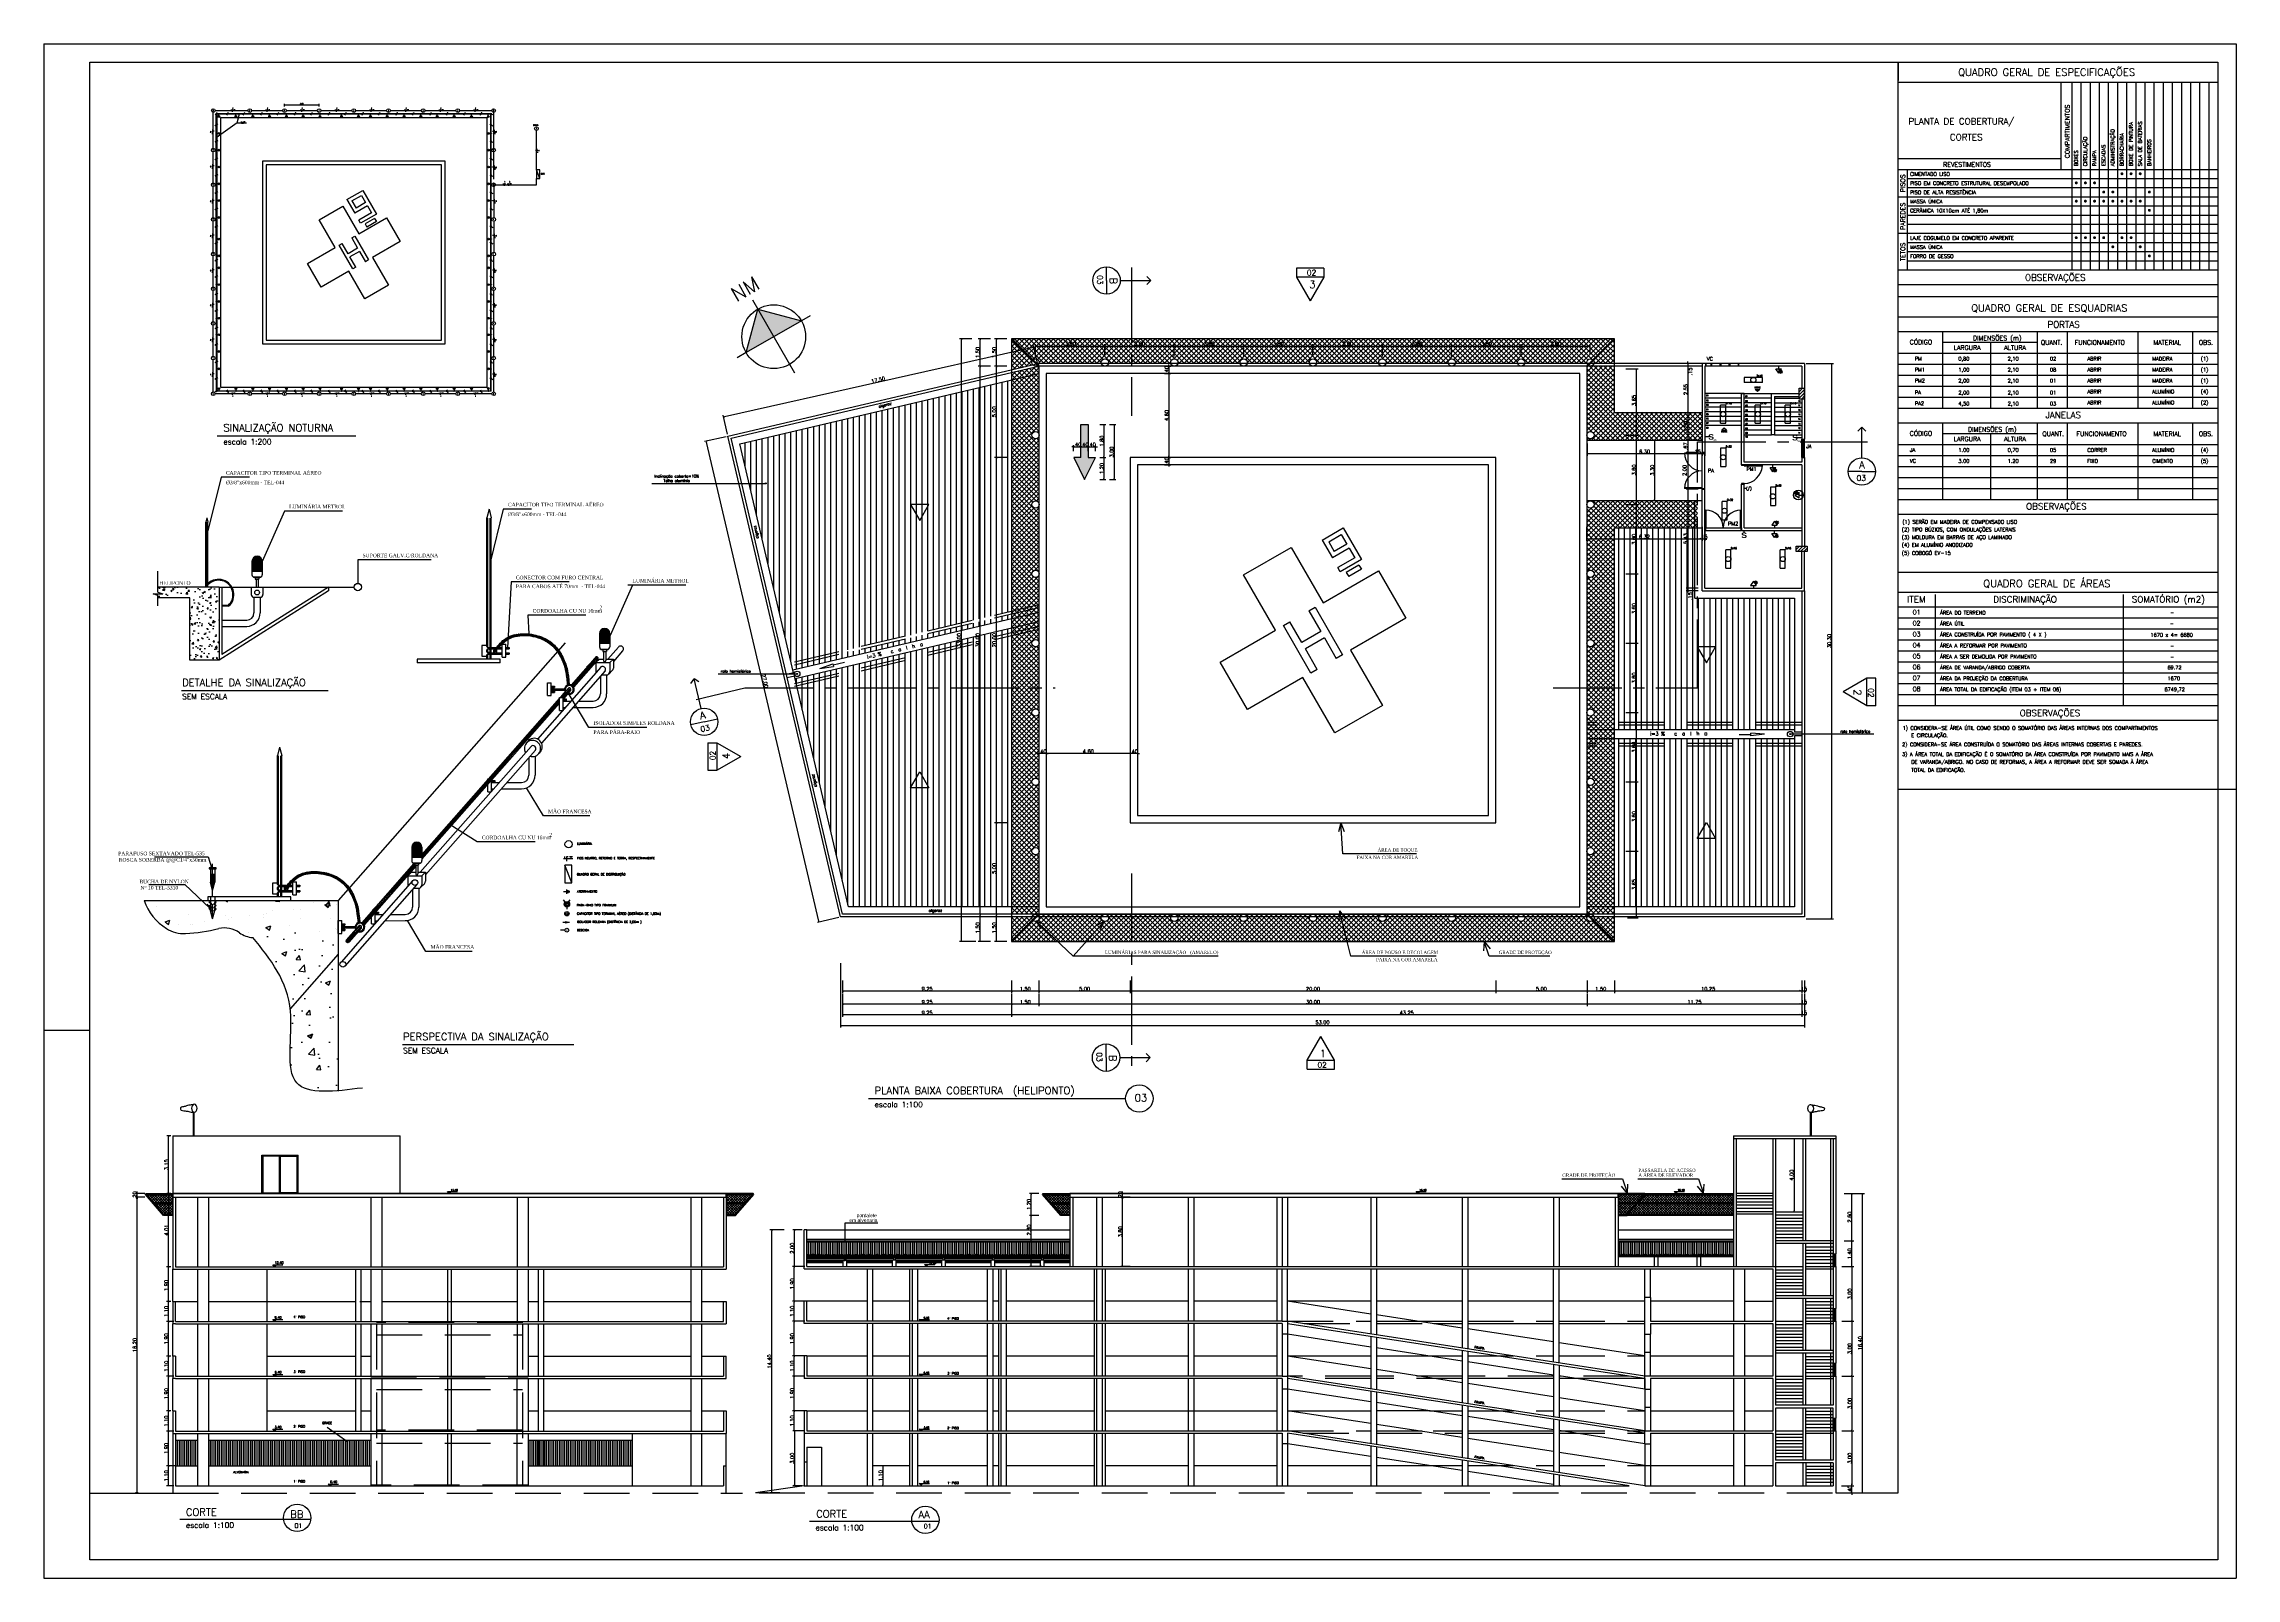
# Model space of a CAD drawing. Header units: millimetres. Extents: x 682 to 1119, y 341 to 434.
# Drawn here: x 999.3 to 1119.3, y 340.6 to 424.6 of the extents above; entities that cross this region are included whole.
import ezdxf
from ezdxf.enums import TextEntityAlignment as Align

# ---------------------------------------------------------------- set-up
doc = ezdxf.new("R2010")
doc.units = ezdxf.units.MM
for name, pattern in [('CENTER2', [1.125, 0.75, -0.125, 0.125, -0.125]), ('CENTERX2', [4, 2.5, -0.5, 0.5, -0.5]), ('DASHED', [0.75, 0.5, -0.25]), ('HIDDEN', [0.375, 0.25, -0.125])]:
    doc.linetypes.add(name, pattern=pattern)
for name, color, linetype in [('02', 2, 'Continuous'), ('04', 4, 'Continuous'), ('ALV', 6, 'Continuous'), ('AR-ALVENARIA_EM_VISTA-001-C', 1, 'Continuous'), ('AR-ALVENARIA_EM_VISTA-002-C', 2, 'Continuous'), ('AR-ALVENARIA_EM_VISTA-004-C', 4, 'Continuous'), ('AR-CARIMBO-002-C', 2, 'Continuous'), ('AR-COBERTURA_EM_VISTA-002-C', 2, 'Continuous'), ('AR-COTAS-001-C', 1, 'Continuous'), ('AR-ESQUADRIAS_EM_VISTA-002-C', 2, 'Continuous'), ('AR-INDICAÇÕES_GRÁFICAS-002-C', 2, 'Continuous'), ('AR-LINHA_DE_CORTE-007-E', 7, 'CENTER2'), ('AR-MARGEM_ESPECIFAÇÕES_002-C', 2, 'Continuous'), ('AR-MARGEM_EXTERNA-002-C', 2, 'Continuous'), ('AR-MARGEM_INTERNA-005-C', 5, 'Continuous'), ('AR-PISO_EM_PLANTA-001-C', 1, 'Continuous'), ('AR-TEXTOS_ALTURA_2_0MM-002-C', 2, 'Continuous'), ('AR-TEXTOS_ALTURA_2_5MM-003C', 3, 'Continuous'), ('AR-TEXTOS_ALTURA_3_0MM-003C', 3, 'Continuous'), ('AR-TEXTOS_ALTURA_3_5MM-004C', 4, 'Continuous'), ('AR-TEXTOS_ALTURA_4_0MM-004-C', 4, 'Continuous'), ('AR-TEXTOS_ALTURA_6_0MM-005-C', 5, 'Continuous'), ('CORTE', 7, 'Continuous'), ('EIXOS', 2, 'Continuous'), ('ESQUADRIAS_2', 2, 'CENTERX2'), ('FIAC2', 1, 'Continuous'), ('GARAGEM', 1, 'Continuous'), ('hatch', 253, 'Continuous'), ('Linha fina', 8, 'Continuous'), ('PB_VISTA03', 3, 'Continuous'), ('PENA-06', 6, 'Continuous'), ('Pena_1', 1, 'Continuous'), ('PENA_2', 2, 'Continuous'), ('PENA_4', 4, 'Continuous'), ('PENA_6', 5, 'Continuous'), ('TEXTO', 2, 'Continuous')]:
    doc.layers.add(name, color=color, linetype=linetype)
for name, color, linetype, lineweight in [('AR-UNIDADE_TEXTO-002', 2, 'Continuous', 20), ('AR-UNIDADE_TEXTO_002', 2, 'Continuous', 20), ('REG60-100', 2, 'Continuous', 20)]:
    doc.layers.add(name, color=color, linetype=linetype, lineweight=lineweight)
doc.styles.add('R140', font='SIMPLEX.SHX', dxfattribs={"height": 0.35})
doc.styles.add('R60', font='simplex.shx', dxfattribs={"height": 0.08})
doc.styles.add('R80', font='simplex.shx', dxfattribs={"height": 0.1})
doc.styles.add('REGUA60', font='simplex.shx')
doc.styles.add('REGUA80', font='simplex.shx')
doc.styles.add('ROMAND', font='times.ttf')
doc.styles.add('ROMANS', font='romans')
doc.styles.add('T20', font='simplex.shx', dxfattribs={"height": 0.2})
doc.styles.add('T50', font='simplex.shx', dxfattribs={"height": 0.5})
doc.dimstyles.new('ISO-25_WS', dxfattribs={"dimscale": 0.282828, "dimtxt": 0.8, "dimasz": 2, "dimexe": 0.1, "dimexo": 0.625, "dimgap": 0.325, "dimtad": 1, "dimzin": 4, "dimdsep": 46, "dimtxsty": 'Standard', "dimsah": 1, "dimcen": 2.5, "dimadec": 0, "dimazin": 0, "dimtfac": 1, "dimtdec": 0, "dimtmove": 2, "dimatfit": 3, "dimfxl": 1, "dimtolj": 1, "dimtzin": 0, "dimarcsym": 0})
doc.dimstyles.new('PADRÃO', dxfattribs={"dimscale": 0.05, "dimtxt": 2, "dimasz": 1, "dimexe": 2, "dimexo": 2, "dimgap": 0.5, "dimtad": 1, "dimzin": 5, "dimdsep": 46, "dimtxsty": 'ROMANS', "dimblk1": 'DOT', "dimblk2": 'DOT', "dimsah": 1, "dimcen": 2.5, "dimdle": 0.2, "dimclrd": 1, "dimclre": 1, "dimclrt": 3, "dimadec": 0, "dimazin": 0, "dimtfac": 1, "dimtix": 1, "dimtmove": 2, "dimatfit": 3, "dimldrblk": 'DOT', "dimfxl": 1, "dimtolj": 1, "dimtzin": 1, "dimarcsym": 0})
pattern_1 = [(90, (655.1997, 415.42914), (-0.3125, 6e-17), [])]
pattern_2 = [(45, (1057.38948, 367.05532), (-0.08838835, 0.08838835), [])]
pattern_3 = [(45, (651.91309, 423.19268), (-0.13258252, 0.13258252), []), (135, (651.91309, 423.19268), (-0.13258252, -0.13258252), [])]
pattern_4 = [(45, (648.28445, 335.30591), (-0.070710678, 0.070710678), []), (135, (648.28445, 335.30591), (-0.070710678, -0.070710678), [])]
pattern_5 = [(90, (649.07134, 412.53754), (-0.1, 1e-17), [])]
pattern_6 = [(45, (650.335693, 421.92885), (-0.044194174, 0.044194174), []), (135, (650.335693, 421.92885), (-0.132582521, 0.044194174), [0.15625, -0.09375])]

# ---------------------------------------------------------------- blocks, each defined once
blk = doc.blocks.new('_DOT')
at = {"color": 0, "linetype": 'ByBlock'}
blk.add_line((-0.5, 0), (-1, 0), dxfattribs=at)
at = {"color": 0, "linetype": 'ByBlock', "const_width": 0.5}
blk.add_lwpolyline([(-0.25, 0, 1), (0.25, 0, 1)], format="xyb", close=True, dxfattribs=at)
blk = doc.blocks.new('*D162')
at = {"layer": 'AR-COTAS-001-C', "color": 1, "lineweight": -2}
for p, q in [((1042.92, 374.3), (1042.92, 370.77)), ((1095.68, 372.3), (1095.68, 370.77)), ((1095.63, 370.87), (1042.97, 370.87))]:
    blk.add_line(p, q, dxfattribs=at)
at = {"layer": 'DEFPOINTS', "color": 0}
for p in [(1042.92, 374.4), (1095.68, 372.4), (1042.92, 370.87)]:
    blk.add_point(p, dxfattribs=at)
at = {"layer": 'AR-COTAS-001-C', "color": 1, "lineweight": -2, "xscale": 0.05, "yscale": 0.05, "zscale": 0.05, "rotation": 180}
blk.add_blockref('_DOT', (1042.92, 370.87), dxfattribs=at)
at = {"layer": 'AR-COTAS-001-C', "color": 1, "lineweight": -2, "xscale": 0.05, "yscale": 0.05, "zscale": 0.05}
blk.add_blockref('_DOT', (1095.68, 370.87), dxfattribs=at)
at = {"layer": 'AR-COTAS-001-C', "color": 3, "insert": (1069.3, 371.05), "char_height": 0.2, "attachment_point": 5, "style": 'ROMANS'}
blk.add_mtext('\\A1;53.00', dxfattribs=at)
blk = doc.blocks.new('*D163')
at = {"layer": 'AR-COTAS-001-C', "color": 1, "lineweight": -2}
for p, q in [((1036.65, 403.12), (1035.48, 402.85)), ((1041.73, 376.6), (1035.59, 402.82)), ((1042.82, 376.8), (1041.65, 376.53))]:
    blk.add_line(p, q, dxfattribs=at)
at = {"layer": 'DEFPOINTS', "color": 0}
for p in [(1035.58, 402.87), (1036.75, 403.15), (1042.92, 376.83)]:
    blk.add_point(p, dxfattribs=at)
at = {"layer": 'AR-COTAS-001-C', "color": 1, "lineweight": -2, "xscale": 0.05, "yscale": 0.05, "zscale": 0.05}
for p, rotation in [((1035.58, 402.87), 103.1822715737634), ((1041.74, 376.55), 283.1822715737634)]:
    blk.add_blockref('_DOT', p, dxfattribs=dict(at, rotation=rotation))
at = {"layer": 'AR-COTAS-001-C', "color": 3, "insert": (1038.78, 389.74), "char_height": 0.2, "attachment_point": 5, "rotation": 283.1823, "style": 'ROMANS'}
blk.add_mtext('\\A1;27.00', dxfattribs=at)
blk = doc.blocks.new('*D164')
at = {"layer": 'AR-COTAS-001-C', "color": 1, "lineweight": -2}
for p, q in [((1053.46, 408.01), (1036.56, 404.2)), ((1053.72, 407.08), (1053.49, 408.12)), ((1036.73, 403.25), (1036.49, 404.29))]:
    blk.add_line(p, q, dxfattribs=at)
at = {"layer": 'DEFPOINTS', "color": 0}
for p in [(1053.74, 406.98), (1036.52, 404.19), (1036.75, 403.15)]:
    blk.add_point(p, dxfattribs=at)
at = {"layer": 'AR-COTAS-001-C', "color": 1, "lineweight": -2, "xscale": 0.05, "yscale": 0.05, "zscale": 0.05}
for p, rotation in [((1053.51, 408.02), 12.70188834026774), ((1036.52, 404.19), 192.7018883402677)]:
    blk.add_blockref('_DOT', p, dxfattribs=dict(at, rotation=rotation))
at = {"layer": 'AR-COTAS-001-C', "color": 3, "insert": (1044.98, 406.23), "char_height": 0.2, "attachment_point": 5, "rotation": 12.7019, "style": 'ROMANS'}
blk.add_mtext('\\A1;17.50', dxfattribs=at)
blk = doc.blocks.new('*D165')
at = {"layer": 'AR-COTAS-001-C', "color": 1, "linetype": 'ByBlock', "lineweight": -2}
for p, q in [((1095.78, 407.13), (1097.27, 407.13)), ((1097.17, 407.08), (1097.17, 376.78)), ((1095.78, 376.73), (1097.27, 376.73))]:
    blk.add_line(p, q, dxfattribs=at)
at = {"layer": 'DEFPOINTS', "color": 0, "linetype": 'ByBlock'}
for p in [(1095.68, 407.13), (1095.68, 376.73), (1097.17, 376.73)]:
    blk.add_point(p, dxfattribs=at)
at = {"layer": 'AR-COTAS-001-C', "color": 1, "linetype": 'ByBlock', "lineweight": -2, "xscale": 0.05, "yscale": 0.05, "zscale": 0.05}
for p, rotation in [((1097.17, 407.13), 90), ((1097.17, 376.73), 270)]:
    blk.add_blockref('_DOT', p, dxfattribs=dict(at, rotation=rotation))
at = {"layer": 'AR-COTAS-001-C', "color": 3, "linetype": 'ByBlock', "insert": (1097.04, 391.93), "char_height": 0.2, "attachment_point": 5, "rotation": 90, "style": 'ROMANS'}
blk.add_mtext('\\A1;30.30', dxfattribs=at)
blk = doc.blocks.new('*D166')
at = {"layer": 'AR-COTAS-001-C', "color": 1, "lineweight": -2}
for p, q in [((1052.03, 376.98), (1051.35, 376.98)), ((1051.45, 375.53), (1051.45, 376.93)), ((1052.03, 375.48), (1051.35, 375.48))]:
    blk.add_line(p, q, dxfattribs=at)
at = {"layer": 'DEFPOINTS', "color": 0}
for p in [(1051.45, 376.98), (1052.13, 376.98), (1052.13, 375.48)]:
    blk.add_point(p, dxfattribs=at)
at = {"layer": 'AR-COTAS-001-C', "color": 1, "lineweight": -2, "xscale": 0.05, "yscale": 0.05, "zscale": 0.05}
for p, rotation in [((1051.45, 376.98), 90), ((1051.45, 375.48), 270)]:
    blk.add_blockref('_DOT', p, dxfattribs=dict(at, rotation=rotation))
at = {"layer": 'AR-COTAS-001-C', "color": 3, "insert": (1051.33, 376.23), "char_height": 0.2, "attachment_point": 5, "rotation": 90, "style": 'ROMANS'}
blk.add_mtext('\\A1;1.50', dxfattribs=at)
blk = doc.blocks.new('*D167')
at = {"layer": 'AR-COTAS-001-C', "color": 1, "lineweight": -2}
for p, q in [((1052.03, 381.98), (1051.35, 381.98)), ((1051.45, 377.03), (1051.45, 381.93)), ((1052.03, 376.98), (1051.35, 376.98))]:
    blk.add_line(p, q, dxfattribs=at)
at = {"layer": 'DEFPOINTS', "color": 0}
for p in [(1051.45, 381.98), (1052.13, 381.98), (1052.13, 376.98)]:
    blk.add_point(p, dxfattribs=at)
at = {"layer": 'AR-COTAS-001-C', "color": 1, "lineweight": -2, "xscale": 0.05, "yscale": 0.05, "zscale": 0.05}
for p, rotation in [((1051.45, 381.98), 90), ((1051.45, 376.98), 270)]:
    blk.add_blockref('_DOT', p, dxfattribs=dict(at, rotation=rotation))
at = {"layer": 'AR-COTAS-001-C', "color": 3, "insert": (1051.33, 379.48), "char_height": 0.2, "attachment_point": 5, "rotation": 90, "style": 'ROMANS'}
blk.add_mtext('\\A1;5.00', dxfattribs=at)
blk = doc.blocks.new('*D168')
at = {"layer": 'AR-COTAS-001-C', "color": 1, "lineweight": -2}
for p, q in [((1052.03, 401.98), (1051.35, 401.98)), ((1051.45, 382.03), (1051.45, 401.93)), ((1052.03, 381.98), (1051.35, 381.98))]:
    blk.add_line(p, q, dxfattribs=at)
at = {"layer": 'DEFPOINTS', "color": 0}
for p in [(1051.45, 401.98), (1052.13, 401.98), (1052.13, 381.98)]:
    blk.add_point(p, dxfattribs=at)
at = {"layer": 'AR-COTAS-001-C', "color": 1, "lineweight": -2, "xscale": 0.05, "yscale": 0.05, "zscale": 0.05}
for p, rotation in [((1051.45, 401.98), 90), ((1051.45, 381.98), 270)]:
    blk.add_blockref('_DOT', p, dxfattribs=dict(at, rotation=rotation))
at = {"layer": 'AR-COTAS-001-C', "color": 3, "insert": (1051.33, 391.98), "char_height": 0.2, "attachment_point": 5, "rotation": 90, "style": 'ROMANS'}
blk.add_mtext('\\A1;20.00', dxfattribs=at)
blk = doc.blocks.new('*D169')
at = {"layer": 'AR-COTAS-001-C', "color": 1, "lineweight": -2}
for p, q in [((1052.03, 406.98), (1051.35, 406.98)), ((1051.45, 402.03), (1051.45, 406.93)), ((1052.03, 401.98), (1051.35, 401.98))]:
    blk.add_line(p, q, dxfattribs=at)
at = {"layer": 'DEFPOINTS', "color": 0}
for p in [(1051.45, 406.98), (1052.13, 406.98), (1052.13, 401.98)]:
    blk.add_point(p, dxfattribs=at)
at = {"layer": 'AR-COTAS-001-C', "color": 1, "lineweight": -2, "xscale": 0.05, "yscale": 0.05, "zscale": 0.05}
for p, rotation in [((1051.45, 406.98), 90), ((1051.45, 401.98), 270)]:
    blk.add_blockref('_DOT', p, dxfattribs=dict(at, rotation=rotation))
at = {"layer": 'AR-COTAS-001-C', "color": 3, "insert": (1051.33, 404.48), "char_height": 0.2, "attachment_point": 5, "rotation": 90, "style": 'ROMANS'}
blk.add_mtext('\\A1;5.00', dxfattribs=at)
blk = doc.blocks.new('*D170')
at = {"layer": 'AR-COTAS-001-C', "color": 1, "lineweight": -2}
for p, q in [((1083.78, 373.34), (1083.78, 372.66)), ((1085.28, 373.34), (1085.28, 372.66)), ((1085.23, 372.76), (1083.83, 372.76))]:
    blk.add_line(p, q, dxfattribs=at)
at = {"layer": 'DEFPOINTS', "color": 0}
for p in [(1083.78, 373.44), (1085.28, 373.44), (1083.78, 372.76)]:
    blk.add_point(p, dxfattribs=at)
at = {"layer": 'AR-COTAS-001-C', "color": 1, "lineweight": -2, "xscale": 0.05, "yscale": 0.05, "zscale": 0.05, "rotation": 180}
blk.add_blockref('_DOT', (1083.78, 372.76), dxfattribs=at)
at = {"layer": 'AR-COTAS-001-C', "color": 1, "lineweight": -2, "xscale": 0.05, "yscale": 0.05, "zscale": 0.05}
blk.add_blockref('_DOT', (1085.28, 372.76), dxfattribs=at)
at = {"layer": 'AR-COTAS-001-C', "color": 3, "insert": (1084.53, 372.89), "char_height": 0.2, "attachment_point": 5, "style": 'ROMANS'}
blk.add_mtext('\\A1;1.50', dxfattribs=at)
blk = doc.blocks.new('*D171')
at = {"layer": 'AR-COTAS-001-C', "color": 1, "lineweight": -2}
for p, q in [((1078.78, 373.34), (1078.78, 372.66)), ((1083.78, 373.34), (1083.78, 372.66)), ((1083.73, 372.76), (1078.83, 372.76))]:
    blk.add_line(p, q, dxfattribs=at)
at = {"layer": 'DEFPOINTS', "color": 0}
for p in [(1078.78, 373.44), (1083.78, 373.44), (1078.78, 372.76)]:
    blk.add_point(p, dxfattribs=at)
at = {"layer": 'AR-COTAS-001-C', "color": 1, "lineweight": -2, "xscale": 0.05, "yscale": 0.05, "zscale": 0.05, "rotation": 180}
blk.add_blockref('_DOT', (1078.78, 372.76), dxfattribs=at)
at = {"layer": 'AR-COTAS-001-C', "color": 1, "lineweight": -2, "xscale": 0.05, "yscale": 0.05, "zscale": 0.05}
blk.add_blockref('_DOT', (1083.78, 372.76), dxfattribs=at)
at = {"layer": 'AR-COTAS-001-C', "color": 3, "insert": (1081.28, 372.89), "char_height": 0.2, "attachment_point": 5, "style": 'ROMANS'}
blk.add_mtext('\\A1;5.00', dxfattribs=at)
blk = doc.blocks.new('*D172')
at = {"layer": 'AR-COTAS-001-C', "color": 1, "lineweight": -2}
for p, q in [((1058.78, 373.34), (1058.78, 372.66)), ((1078.78, 373.34), (1078.78, 372.66)), ((1078.73, 372.76), (1058.83, 372.76))]:
    blk.add_line(p, q, dxfattribs=at)
at = {"layer": 'DEFPOINTS', "color": 0}
for p in [(1058.78, 373.44), (1078.78, 373.44), (1058.78, 372.76)]:
    blk.add_point(p, dxfattribs=at)
at = {"layer": 'AR-COTAS-001-C', "color": 1, "lineweight": -2, "xscale": 0.05, "yscale": 0.05, "zscale": 0.05, "rotation": 180}
blk.add_blockref('_DOT', (1058.78, 372.76), dxfattribs=at)
at = {"layer": 'AR-COTAS-001-C', "color": 1, "lineweight": -2, "xscale": 0.05, "yscale": 0.05, "zscale": 0.05}
blk.add_blockref('_DOT', (1078.78, 372.76), dxfattribs=at)
at = {"layer": 'AR-COTAS-001-C', "color": 3, "insert": (1068.78, 372.89), "char_height": 0.2, "attachment_point": 5, "style": 'ROMANS'}
blk.add_mtext('\\A1;20.00', dxfattribs=at)
blk = doc.blocks.new('*D173')
at = {"layer": 'AR-COTAS-001-C', "color": 1, "lineweight": -2}
for p, q in [((1053.78, 373.34), (1053.78, 372.66)), ((1058.78, 373.34), (1058.78, 372.66)), ((1058.73, 372.76), (1053.83, 372.76))]:
    blk.add_line(p, q, dxfattribs=at)
at = {"layer": 'DEFPOINTS', "color": 0}
for p in [(1053.78, 373.44), (1058.78, 373.44), (1053.78, 372.76)]:
    blk.add_point(p, dxfattribs=at)
at = {"layer": 'AR-COTAS-001-C', "color": 1, "lineweight": -2, "xscale": 0.05, "yscale": 0.05, "zscale": 0.05, "rotation": 180}
blk.add_blockref('_DOT', (1053.78, 372.76), dxfattribs=at)
at = {"layer": 'AR-COTAS-001-C', "color": 1, "lineweight": -2, "xscale": 0.05, "yscale": 0.05, "zscale": 0.05}
blk.add_blockref('_DOT', (1058.78, 372.76), dxfattribs=at)
at = {"layer": 'AR-COTAS-001-C', "color": 3, "insert": (1056.28, 372.89), "char_height": 0.2, "attachment_point": 5, "style": 'ROMANS'}
blk.add_mtext('\\A1;5.00', dxfattribs=at)
blk = doc.blocks.new('*D174')
at = {"layer": 'AR-COTAS-001-C', "color": 1, "lineweight": -2}
for p, q in [((1052.28, 373.34), (1052.28, 372.66)), ((1053.78, 373.34), (1053.78, 372.66)), ((1053.73, 372.76), (1052.33, 372.76))]:
    blk.add_line(p, q, dxfattribs=at)
at = {"layer": 'DEFPOINTS', "color": 0}
for p in [(1052.28, 373.44), (1053.78, 373.44), (1052.28, 372.76)]:
    blk.add_point(p, dxfattribs=at)
at = {"layer": 'AR-COTAS-001-C', "color": 1, "lineweight": -2, "xscale": 0.05, "yscale": 0.05, "zscale": 0.05, "rotation": 180}
blk.add_blockref('_DOT', (1052.28, 372.76), dxfattribs=at)
at = {"layer": 'AR-COTAS-001-C', "color": 1, "lineweight": -2, "xscale": 0.05, "yscale": 0.05, "zscale": 0.05}
blk.add_blockref('_DOT', (1053.78, 372.76), dxfattribs=at)
at = {"layer": 'AR-COTAS-001-C', "color": 3, "insert": (1053.03, 372.89), "char_height": 0.2, "attachment_point": 5, "style": 'ROMANS'}
blk.add_mtext('\\A1;1.50', dxfattribs=at)
blk = doc.blocks.new('*D175')
at = {"layer": 'AR-COTAS-001-C', "color": 1, "lineweight": -2}
for p, q in [((1051.13, 406.98), (1050.46, 406.98)), ((1050.56, 377.03), (1050.56, 406.93)), ((1051.35, 376.98), (1050.46, 376.98))]:
    blk.add_line(p, q, dxfattribs=at)
at = {"layer": 'DEFPOINTS', "color": 0}
for p in [(1050.56, 406.98), (1051.23, 406.98), (1051.45, 376.98)]:
    blk.add_point(p, dxfattribs=at)
at = {"layer": 'AR-COTAS-001-C', "color": 1, "lineweight": -2, "xscale": 0.05, "yscale": 0.05, "zscale": 0.05}
for p, rotation in [((1050.56, 406.98), 90), ((1050.56, 376.98), 270)]:
    blk.add_blockref('_DOT', p, dxfattribs=dict(at, rotation=rotation))
at = {"layer": 'AR-COTAS-001-C', "color": 3, "insert": (1050.43, 391.98), "char_height": 0.2, "attachment_point": 5, "rotation": 90, "style": 'ROMANS'}
blk.add_mtext('\\A1;30.00', dxfattribs=at)
blk = doc.blocks.new('*D176')
at = {"layer": 'AR-COTAS-001-C', "color": 1, "lineweight": -2}
for p, q in [((1053.78, 372.62), (1053.78, 371.95)), ((1083.73, 372.05), (1053.83, 372.05)), ((1083.78, 372.62), (1083.78, 371.95))]:
    blk.add_line(p, q, dxfattribs=at)
at = {"layer": 'DEFPOINTS', "color": 0}
for p in [(1053.78, 372.72), (1053.78, 372.05), (1083.78, 372.72)]:
    blk.add_point(p, dxfattribs=at)
at = {"layer": 'AR-COTAS-001-C', "color": 1, "lineweight": -2, "xscale": 0.05, "yscale": 0.05, "zscale": 0.05, "rotation": 180}
blk.add_blockref('_DOT', (1053.78, 372.05), dxfattribs=at)
at = {"layer": 'AR-COTAS-001-C', "color": 1, "lineweight": -2, "xscale": 0.05, "yscale": 0.05, "zscale": 0.05}
blk.add_blockref('_DOT', (1083.78, 372.05), dxfattribs=at)
at = {"layer": 'AR-COTAS-001-C', "color": 3, "insert": (1068.78, 372.17), "char_height": 0.2, "attachment_point": 5, "style": 'ROMANS'}
blk.add_mtext('\\A1;30.00', dxfattribs=at)
blk = doc.blocks.new('*D177')
at = {"layer": 'AR-COTAS-001-C', "color": 1, "lineweight": -2}
for p, q in [((1053.6, 407.51), (1053.6, 408.18)), ((1053.65, 408.08), (1057.34, 408.08)), ((1057.39, 407.51), (1057.39, 408.18))]:
    blk.add_line(p, q, dxfattribs=at)
at = {"layer": 'DEFPOINTS', "color": 0}
for p in [(1057.39, 408.08), (1053.6, 407.41), (1057.39, 407.41)]:
    blk.add_point(p, dxfattribs=at)
at = {"layer": 'AR-COTAS-001-C', "color": 1, "lineweight": -2, "xscale": 0.05, "yscale": 0.05, "zscale": 0.05, "rotation": 180}
blk.add_blockref('_DOT', (1053.6, 408.08), dxfattribs=at)
at = {"layer": 'AR-COTAS-001-C', "color": 1, "lineweight": -2, "xscale": 0.05, "yscale": 0.05, "zscale": 0.05}
blk.add_blockref('_DOT', (1057.39, 408.08), dxfattribs=at)
at = {"layer": 'AR-COTAS-001-C', "color": 3, "insert": (1055.5, 408.21), "char_height": 0.2, "attachment_point": 5, "style": 'ROMANS'}
blk.add_mtext('\\A1;3.80', dxfattribs=at)
blk = doc.blocks.new('*D178')
at = {"layer": 'AR-COTAS-001-C', "color": 1, "lineweight": -2}
for p, q in [((1050.11, 408.48), (1049.44, 408.48)), ((1049.54, 375.53), (1049.54, 408.43)), ((1050.33, 375.48), (1049.44, 375.48))]:
    blk.add_line(p, q, dxfattribs=at)
at = {"layer": 'DEFPOINTS', "color": 0}
for p in [(1049.54, 408.48), (1050.21, 408.48), (1050.43, 375.48)]:
    blk.add_point(p, dxfattribs=at)
at = {"layer": 'AR-COTAS-001-C', "color": 1, "lineweight": -2, "xscale": 0.05, "yscale": 0.05, "zscale": 0.05}
for p, rotation in [((1049.54, 408.48), 90), ((1049.54, 375.48), 270)]:
    blk.add_blockref('_DOT', p, dxfattribs=dict(at, rotation=rotation))
at = {"layer": 'AR-COTAS-001-C', "color": 3, "insert": (1049.41, 391.98), "char_height": 0.2, "attachment_point": 5, "rotation": 90, "style": 'ROMANS'}
blk.add_mtext('\\A1;33.00', dxfattribs=at)
blk = doc.blocks.new('*D179')
at = {"layer": 'AR-COTAS-001-C', "color": 1, "lineweight": -2}
for p, q in [((1052.28, 372.03), (1052.28, 371.36)), ((1095.53, 372.03), (1095.53, 371.36)), ((1095.48, 371.46), (1052.33, 371.46))]:
    blk.add_line(p, q, dxfattribs=at)
at = {"layer": 'DEFPOINTS', "color": 0}
for p in [(1052.28, 372.13), (1095.53, 372.13), (1052.28, 371.46)]:
    blk.add_point(p, dxfattribs=at)
at = {"layer": 'AR-COTAS-001-C', "color": 1, "lineweight": -2, "xscale": 0.05, "yscale": 0.05, "zscale": 0.05, "rotation": 180}
blk.add_blockref('_DOT', (1052.28, 371.46), dxfattribs=at)
at = {"layer": 'AR-COTAS-001-C', "color": 1, "lineweight": -2, "xscale": 0.05, "yscale": 0.05, "zscale": 0.05}
blk.add_blockref('_DOT', (1095.53, 371.46), dxfattribs=at)
at = {"layer": 'AR-COTAS-001-C', "color": 3, "insert": (1073.91, 371.58), "char_height": 0.2, "attachment_point": 5, "style": 'ROMANS'}
blk.add_mtext('\\A1;43.25', dxfattribs=at)
blk = doc.blocks.new('*D76')
at = {"layer": 'AR-COTAS-001-C', "color": 1, "lineweight": -2}
for p, q in [((1086.9, 402.93), (1087.58, 402.93)), ((1087.48, 402.88), (1087.48, 399.68)), ((1086.9, 399.63), (1087.58, 399.63))]:
    blk.add_line(p, q, dxfattribs=at)
at = {"layer": 'DEFPOINTS', "color": 0}
for p in [(1086.8, 402.93), (1086.8, 399.63), (1087.48, 399.63)]:
    blk.add_point(p, dxfattribs=at)
at = {"layer": 'AR-COTAS-001-C', "color": 1, "lineweight": -2, "xscale": 0.05, "yscale": 0.05, "zscale": 0.05}
for p, rotation in [((1087.48, 402.93), 90), ((1087.48, 399.63), 270)]:
    blk.add_blockref('_DOT', p, dxfattribs=dict(at, rotation=rotation))
at = {"layer": 'AR-COTAS-001-C', "color": 3, "insert": (1087.35, 401.28), "char_height": 0.2, "attachment_point": 5, "rotation": 90, "style": 'ROMANS'}
blk.add_mtext('\\A1;3.30', dxfattribs=at)
blk = doc.blocks.new('*D77')
at = {"layer": 'AR-COTAS-001-C', "color": 1, "lineweight": -2}
for p, q in [((1083.76, 398.19), (1083.76, 397.41)), ((1090.03, 397.51), (1083.81, 397.51)), ((1090.08, 398.19), (1090.08, 397.41))]:
    blk.add_line(p, q, dxfattribs=at)
at = {"layer": 'DEFPOINTS', "color": 0}
for p in [(1083.76, 398.29), (1083.76, 397.51), (1090.08, 398.29)]:
    blk.add_point(p, dxfattribs=at)
at = {"layer": 'AR-COTAS-001-C', "color": 1, "lineweight": -2, "xscale": 0.05, "yscale": 0.05, "zscale": 0.05, "rotation": 180}
blk.add_blockref('_DOT', (1083.76, 397.51), dxfattribs=at)
at = {"layer": 'AR-COTAS-001-C', "color": 1, "lineweight": -2, "xscale": 0.05, "yscale": 0.05, "zscale": 0.05}
blk.add_blockref('_DOT', (1090.08, 397.51), dxfattribs=at)
at = {"layer": 'AR-COTAS-001-C', "color": 3, "insert": (1086.92, 397.64), "char_height": 0.2, "attachment_point": 5, "style": 'ROMANS'}
blk.add_mtext('\\A1;6.32', dxfattribs=at)
blk = doc.blocks.new('*D78')
at = {"layer": 'AR-COTAS-001-C', "color": 1, "lineweight": -2}
for p, q in [((1057.39, 407.51), (1057.39, 408.18)), ((1057.44, 408.08), (1061.14, 408.08)), ((1061.19, 407.51), (1061.19, 408.18))]:
    blk.add_line(p, q, dxfattribs=at)
at = {"layer": 'DEFPOINTS', "color": 0}
for p in [(1061.19, 408.08), (1057.39, 407.41), (1061.19, 407.41)]:
    blk.add_point(p, dxfattribs=at)
at = {"layer": 'AR-COTAS-001-C', "color": 1, "lineweight": -2, "xscale": 0.05, "yscale": 0.05, "zscale": 0.05, "rotation": 180}
blk.add_blockref('_DOT', (1057.39, 408.08), dxfattribs=at)
at = {"layer": 'AR-COTAS-001-C', "color": 1, "lineweight": -2, "xscale": 0.05, "yscale": 0.05, "zscale": 0.05}
blk.add_blockref('_DOT', (1061.19, 408.08), dxfattribs=at)
at = {"layer": 'AR-COTAS-001-C', "color": 3, "insert": (1059.29, 408.21), "char_height": 0.2, "attachment_point": 5, "style": 'ROMANS'}
blk.add_mtext('\\A1;3.80', dxfattribs=at)
blk = doc.blocks.new('*D79')
at = {"layer": 'AR-COTAS-001-C', "color": 1, "lineweight": -2}
for p, q in [((1061.19, 407.51), (1061.19, 408.18)), ((1061.24, 408.08), (1064.94, 408.08)), ((1064.99, 407.51), (1064.99, 408.18))]:
    blk.add_line(p, q, dxfattribs=at)
at = {"layer": 'DEFPOINTS', "color": 0}
for p in [(1064.99, 408.08), (1061.19, 407.41), (1064.99, 407.41)]:
    blk.add_point(p, dxfattribs=at)
at = {"layer": 'AR-COTAS-001-C', "color": 1, "lineweight": -2, "xscale": 0.05, "yscale": 0.05, "zscale": 0.05, "rotation": 180}
blk.add_blockref('_DOT', (1061.19, 408.08), dxfattribs=at)
at = {"layer": 'AR-COTAS-001-C', "color": 1, "lineweight": -2, "xscale": 0.05, "yscale": 0.05, "zscale": 0.05}
blk.add_blockref('_DOT', (1064.99, 408.08), dxfattribs=at)
at = {"layer": 'AR-COTAS-001-C', "color": 3, "insert": (1063.09, 408.21), "char_height": 0.2, "attachment_point": 5, "style": 'ROMANS'}
blk.add_mtext('\\A1;3.80', dxfattribs=at)
blk = doc.blocks.new('*D80')
at = {"layer": 'AR-COTAS-001-C', "color": 1, "lineweight": -2}
for p, q in [((1064.99, 407.51), (1064.99, 408.18)), ((1065.04, 408.08), (1068.73, 408.08)), ((1068.78, 407.51), (1068.78, 408.18))]:
    blk.add_line(p, q, dxfattribs=at)
at = {"layer": 'DEFPOINTS', "color": 0}
for p in [(1068.78, 408.08), (1064.99, 407.41), (1068.78, 407.41)]:
    blk.add_point(p, dxfattribs=at)
at = {"layer": 'AR-COTAS-001-C', "color": 1, "lineweight": -2, "xscale": 0.05, "yscale": 0.05, "zscale": 0.05, "rotation": 180}
blk.add_blockref('_DOT', (1064.99, 408.08), dxfattribs=at)
at = {"layer": 'AR-COTAS-001-C', "color": 1, "lineweight": -2, "xscale": 0.05, "yscale": 0.05, "zscale": 0.05}
blk.add_blockref('_DOT', (1068.78, 408.08), dxfattribs=at)
at = {"layer": 'AR-COTAS-001-C', "color": 3, "insert": (1066.88, 408.21), "char_height": 0.2, "attachment_point": 5, "style": 'ROMANS'}
blk.add_mtext('\\A1;3.80', dxfattribs=at)
blk = doc.blocks.new('*D81')
at = {"layer": 'AR-COTAS-001-C', "color": 1, "lineweight": -2}
for p, q in [((1068.78, 407.51), (1068.78, 408.18)), ((1068.83, 408.08), (1072.53, 408.08)), ((1072.58, 407.51), (1072.58, 408.18))]:
    blk.add_line(p, q, dxfattribs=at)
at = {"layer": 'DEFPOINTS', "color": 0}
for p in [(1072.58, 408.08), (1068.78, 407.41), (1072.58, 407.41)]:
    blk.add_point(p, dxfattribs=at)
at = {"layer": 'AR-COTAS-001-C', "color": 1, "lineweight": -2, "xscale": 0.05, "yscale": 0.05, "zscale": 0.05, "rotation": 180}
blk.add_blockref('_DOT', (1068.78, 408.08), dxfattribs=at)
at = {"layer": 'AR-COTAS-001-C', "color": 1, "lineweight": -2, "xscale": 0.05, "yscale": 0.05, "zscale": 0.05}
blk.add_blockref('_DOT', (1072.58, 408.08), dxfattribs=at)
at = {"layer": 'AR-COTAS-001-C', "color": 3, "insert": (1070.68, 408.21), "char_height": 0.2, "attachment_point": 5, "style": 'ROMANS'}
blk.add_mtext('\\A1;3.80', dxfattribs=at)
blk = doc.blocks.new('*D82')
at = {"layer": 'AR-COTAS-001-C', "color": 1, "lineweight": -2}
for p, q in [((1072.58, 407.51), (1072.58, 408.18)), ((1072.63, 408.08), (1076.32, 408.08)), ((1076.37, 407.61), (1076.37, 408.18))]:
    blk.add_line(p, q, dxfattribs=at)
at = {"layer": 'DEFPOINTS', "color": 0}
for p in [(1076.37, 408.08), (1072.58, 407.41), (1076.37, 407.51)]:
    blk.add_point(p, dxfattribs=at)
at = {"layer": 'AR-COTAS-001-C', "color": 1, "lineweight": -2, "xscale": 0.05, "yscale": 0.05, "zscale": 0.05, "rotation": 180}
blk.add_blockref('_DOT', (1072.58, 408.08), dxfattribs=at)
at = {"layer": 'AR-COTAS-001-C', "color": 1, "lineweight": -2, "xscale": 0.05, "yscale": 0.05, "zscale": 0.05}
blk.add_blockref('_DOT', (1076.37, 408.08), dxfattribs=at)
at = {"layer": 'AR-COTAS-001-C', "color": 3, "insert": (1074.48, 408.21), "char_height": 0.2, "attachment_point": 5, "style": 'ROMANS'}
blk.add_mtext('\\A1;3.80', dxfattribs=at)
blk = doc.blocks.new('*D83')
at = {"layer": 'AR-COTAS-001-C', "color": 1, "lineweight": -2}
for p, q in [((1051.13, 408.48), (1050.46, 408.48)), ((1050.56, 407.03), (1050.56, 408.43)), ((1051.13, 406.98), (1050.46, 406.98))]:
    blk.add_line(p, q, dxfattribs=at)
at = {"layer": 'DEFPOINTS', "color": 0}
for p in [(1050.56, 408.48), (1051.23, 408.48), (1051.23, 406.98)]:
    blk.add_point(p, dxfattribs=at)
at = {"layer": 'AR-COTAS-001-C', "color": 1, "lineweight": -2, "xscale": 0.05, "yscale": 0.05, "zscale": 0.05}
for p, rotation in [((1050.56, 408.48), 90), ((1050.56, 406.98), 270)]:
    blk.add_blockref('_DOT', p, dxfattribs=dict(at, rotation=rotation))
at = {"layer": 'AR-COTAS-001-C', "color": 3, "insert": (1050.43, 407.73), "char_height": 0.2, "attachment_point": 5, "rotation": 90, "style": 'ROMANS'}
blk.add_mtext('\\A1;1.50', dxfattribs=at)
blk = doc.blocks.new('*D84')
at = {"layer": 'AR-COTAS-001-C', "color": 1, "lineweight": -2}
for p, q in [((1051.13, 376.98), (1050.46, 376.98)), ((1050.56, 375.53), (1050.56, 376.93)), ((1051.13, 375.48), (1050.46, 375.48))]:
    blk.add_line(p, q, dxfattribs=at)
at = {"layer": 'DEFPOINTS', "color": 0}
for p in [(1050.56, 376.98), (1051.23, 376.98), (1051.23, 375.48)]:
    blk.add_point(p, dxfattribs=at)
at = {"layer": 'AR-COTAS-001-C', "color": 1, "lineweight": -2, "xscale": 0.05, "yscale": 0.05, "zscale": 0.05}
for p, rotation in [((1050.56, 376.98), 90), ((1050.56, 375.48), 270)]:
    blk.add_blockref('_DOT', p, dxfattribs=dict(at, rotation=rotation))
at = {"layer": 'AR-COTAS-001-C', "color": 3, "insert": (1050.43, 376.23), "char_height": 0.2, "attachment_point": 5, "rotation": 90, "style": 'ROMANS'}
blk.add_mtext('\\A1;1.50', dxfattribs=at)
blk = doc.blocks.new('*D85')
at = {"layer": 'AR-COTAS-001-C', "color": 1, "lineweight": -2}
for p, q in [((1052.03, 408.48), (1051.35, 408.48)), ((1051.45, 407.03), (1051.45, 408.43)), ((1052.03, 406.98), (1051.35, 406.98))]:
    blk.add_line(p, q, dxfattribs=at)
at = {"layer": 'DEFPOINTS', "color": 0}
for p in [(1051.45, 408.48), (1052.13, 408.48), (1052.13, 406.98)]:
    blk.add_point(p, dxfattribs=at)
at = {"layer": 'AR-COTAS-001-C', "color": 1, "lineweight": -2, "xscale": 0.05, "yscale": 0.05, "zscale": 0.05}
for p, rotation in [((1051.45, 408.48), 90), ((1051.45, 406.98), 270)]:
    blk.add_blockref('_DOT', p, dxfattribs=dict(at, rotation=rotation))
at = {"layer": 'AR-COTAS-001-C', "color": 3, "insert": (1051.33, 407.73), "char_height": 0.2, "attachment_point": 5, "rotation": 90, "style": 'ROMANS'}
blk.add_mtext('\\A1;1.50', dxfattribs=at)
blk = doc.blocks.new('*D86')
at = {"layer": 'AR-COTAS-001-C', "color": 1, "lineweight": -2}
for p, q in [((1083.78, 372.62), (1083.78, 371.95)), ((1095.48, 372.05), (1083.83, 372.05)), ((1095.53, 372.62), (1095.53, 371.95))]:
    blk.add_line(p, q, dxfattribs=at)
at = {"layer": 'DEFPOINTS', "color": 0}
for p in [(1083.78, 372.72), (1083.78, 372.05), (1095.53, 372.72)]:
    blk.add_point(p, dxfattribs=at)
at = {"layer": 'AR-COTAS-001-C', "color": 1, "lineweight": -2, "xscale": 0.05, "yscale": 0.05, "zscale": 0.05, "rotation": 180}
blk.add_blockref('_DOT', (1083.78, 372.05), dxfattribs=at)
at = {"layer": 'AR-COTAS-001-C', "color": 1, "lineweight": -2, "xscale": 0.05, "yscale": 0.05, "zscale": 0.05}
blk.add_blockref('_DOT', (1095.53, 372.05), dxfattribs=at)
at = {"layer": 'AR-COTAS-001-C', "color": 3, "insert": (1089.66, 372.17), "char_height": 0.2, "attachment_point": 5, "style": 'ROMANS'}
blk.add_mtext('\\A1;11.75', dxfattribs=at)
blk = doc.blocks.new('*D87')
at = {"layer": 'AR-COTAS-001-C', "color": 1, "lineweight": -2}
for p, q in [((1083.78, 402.75), (1083.78, 402.08)), ((1090.03, 402.18), (1083.83, 402.18)), ((1090.08, 402.75), (1090.08, 402.08))]:
    blk.add_line(p, q, dxfattribs=at)
at = {"layer": 'DEFPOINTS', "color": 0}
for p in [(1083.78, 402.85), (1083.78, 402.18), (1090.08, 402.85)]:
    blk.add_point(p, dxfattribs=at)
at = {"layer": 'AR-COTAS-001-C', "color": 1, "lineweight": -2, "xscale": 0.05, "yscale": 0.05, "zscale": 0.05, "rotation": 180}
blk.add_blockref('_DOT', (1083.78, 402.18), dxfattribs=at)
at = {"layer": 'AR-COTAS-001-C', "color": 1, "lineweight": -2, "xscale": 0.05, "yscale": 0.05, "zscale": 0.05}
blk.add_blockref('_DOT', (1090.08, 402.18), dxfattribs=at)
at = {"layer": 'AR-COTAS-001-C', "color": 3, "insert": (1086.93, 402.3), "char_height": 0.2, "attachment_point": 5, "style": 'ROMANS'}
blk.add_mtext('\\A1;6.30', dxfattribs=at)
blk = doc.blocks.new('*D88')
at = {"layer": 'AR-COTAS-001-C', "color": 1, "lineweight": -2}
for p, q in [((1090.08, 402.75), (1090.08, 402.08)), ((1090.18, 402.18), (1090.13, 402.18)), ((1090.23, 402.75), (1090.23, 402.08))]:
    blk.add_line(p, q, dxfattribs=at)
at = {"layer": 'DEFPOINTS', "color": 0}
for p in [(1090.08, 402.85), (1090.08, 402.18), (1090.23, 402.85)]:
    blk.add_point(p, dxfattribs=at)
at = {"layer": 'AR-COTAS-001-C', "color": 1, "lineweight": -2, "xscale": 0.05, "yscale": 0.05, "zscale": 0.05, "rotation": 180}
blk.add_blockref('_DOT', (1090.08, 402.18), dxfattribs=at)
at = {"layer": 'AR-COTAS-001-C', "color": 1, "lineweight": -2, "xscale": 0.05, "yscale": 0.05, "zscale": 0.05}
blk.add_blockref('_DOT', (1090.23, 402.18), dxfattribs=at)
at = {"layer": 'AR-COTAS-001-C', "color": 3, "insert": (1089.8, 402.3), "char_height": 0.2, "attachment_point": 5, "style": 'ROMANS'}
blk.add_mtext('\\A1;.15', dxfattribs=at)
blk = doc.blocks.new('*D89')
at = {"layer": 'AR-COTAS-001-C', "color": 1, "lineweight": -2}
for p, q in [((1089.87, 406.98), (1089.2, 406.98)), ((1089.3, 406.93), (1089.3, 404.48)), ((1089.87, 404.43), (1089.2, 404.43))]:
    blk.add_line(p, q, dxfattribs=at)
at = {"layer": 'DEFPOINTS', "color": 0}
for p in [(1089.97, 406.98), (1089.3, 404.43), (1089.97, 404.43)]:
    blk.add_point(p, dxfattribs=at)
at = {"layer": 'AR-COTAS-001-C', "color": 1, "lineweight": -2, "xscale": 0.05, "yscale": 0.05, "zscale": 0.05}
for p, rotation in [((1089.3, 406.98), 90), ((1089.3, 404.43), 270)]:
    blk.add_blockref('_DOT', p, dxfattribs=dict(at, rotation=rotation))
at = {"layer": 'AR-COTAS-001-C', "color": 3, "insert": (1089.18, 405.7), "char_height": 0.2, "attachment_point": 5, "rotation": 90, "style": 'ROMANS'}
blk.add_mtext('\\A1;2.55', dxfattribs=at)
blk = doc.blocks.new('*D90')
at = {"layer": 'AR-COTAS-001-C', "color": 1, "lineweight": -2}
for p, q in [((1089.87, 407.13), (1089.2, 407.13)), ((1089.87, 406.98), (1089.2, 406.98)), ((1089.3, 407.18), (1089.3, 407.23)), ((1089.3, 407.13), (1089.3, 406.98)), ((1089.3, 406.93), (1089.3, 406.88))]:
    blk.add_line(p, q, dxfattribs=at)
at = {"layer": 'DEFPOINTS', "color": 0}
for p in [(1089.3, 406.98), (1089.97, 407.13), (1089.97, 406.98)]:
    blk.add_point(p, dxfattribs=at)
at = {"layer": 'AR-COTAS-001-C', "color": 1, "lineweight": -2, "xscale": 0.05, "yscale": 0.05, "zscale": 0.05}
for p, rotation in [((1089.3, 407.13), 270), ((1089.3, 406.98), 90)]:
    blk.add_blockref('_DOT', p, dxfattribs=dict(at, rotation=rotation))
at = {"layer": 'AR-COTAS-001-C', "color": 3, "insert": (1089.43, 406.69), "char_height": 0.2, "attachment_point": 5, "rotation": 90, "style": 'ROMANS'}
blk.add_mtext('\\A1;.15', dxfattribs=at)
blk = doc.blocks.new('A$C24F306F9')
at = {"layer": 'TEXTO', "color": 2, "style": 'ROMANS'}
for s, p in [('01', (0.06, 2.05)), ('02', (0.06, 1.79)), ('03', (0.06, 1.54)), ('04', (0.06, 1.29)), ('05', (0.06, 1.04)), ('06', (0.06, 0.79)), ('07', (0.06, 0.54)), ('08', (0.06, 0.29)), ('09', (0.06, 0.04))]:
    blk.add_text(s, height=0.075, dxfattribs=at).set_placement(p, align=Align.MIDDLE)
blk = doc.blocks.new('*D91')
at = {"layer": 'AR-COTAS-001-C', "color": 1, "lineweight": -2}
for p, q in [((1090.03, 397.51), (1089.98, 397.51)), ((1090.08, 398.19), (1090.08, 397.41)), ((1090.23, 397.51), (1090.08, 397.51)), ((1090.23, 398.19), (1090.23, 397.41)), ((1090.28, 397.51), (1090.33, 397.51))]:
    blk.add_line(p, q, dxfattribs=at)
at = {"layer": 'DEFPOINTS', "color": 0}
for p in [(1090.08, 398.29), (1090.08, 397.51), (1090.23, 398.29)]:
    blk.add_point(p, dxfattribs=at)
at = {"layer": 'AR-COTAS-001-C', "color": 1, "lineweight": -2, "xscale": 0.05, "yscale": 0.05, "zscale": 0.05}
blk.add_blockref('_DOT', (1090.08, 397.51), dxfattribs=at)
at = {"layer": 'AR-COTAS-001-C', "color": 1, "lineweight": -2, "xscale": 0.05, "yscale": 0.05, "zscale": 0.05, "rotation": 180}
blk.add_blockref('_DOT', (1090.23, 397.51), dxfattribs=at)
at = {"layer": 'AR-COTAS-001-C', "color": 3, "insert": (1090.16, 397.64), "char_height": 0.2, "attachment_point": 5, "style": 'ROMANS'}
blk.add_mtext('\\A1;.15', dxfattribs=at)
blk = doc.blocks.new('*D92')
at = {"layer": 'AR-COTAS-001-C', "color": 1, "lineweight": -2}
for p, q in [((1076.37, 407.51), (1076.37, 408.18)), ((1076.42, 408.08), (1080.12, 408.08)), ((1080.17, 407.61), (1080.17, 408.18))]:
    blk.add_line(p, q, dxfattribs=at)
at = {"layer": 'DEFPOINTS', "color": 0}
for p in [(1080.17, 408.08), (1076.37, 407.41), (1080.17, 407.51)]:
    blk.add_point(p, dxfattribs=at)
at = {"layer": 'AR-COTAS-001-C', "color": 1, "lineweight": -2, "xscale": 0.05, "yscale": 0.05, "zscale": 0.05, "rotation": 180}
blk.add_blockref('_DOT', (1076.37, 408.08), dxfattribs=at)
at = {"layer": 'AR-COTAS-001-C', "color": 1, "lineweight": -2, "xscale": 0.05, "yscale": 0.05, "zscale": 0.05}
blk.add_blockref('_DOT', (1080.17, 408.08), dxfattribs=at)
at = {"layer": 'AR-COTAS-001-C', "color": 3, "insert": (1078.27, 408.21), "char_height": 0.2, "attachment_point": 5, "style": 'ROMANS'}
blk.add_mtext('\\A1;3.80', dxfattribs=at)
blk = doc.blocks.new('*D93')
at = {"layer": 'AR-COTAS-001-C', "color": 1, "lineweight": -2}
for p, q in [((1080.17, 407.51), (1080.17, 408.18)), ((1080.22, 408.08), (1083.91, 408.08)), ((1083.96, 407.61), (1083.96, 408.18))]:
    blk.add_line(p, q, dxfattribs=at)
at = {"layer": 'DEFPOINTS', "color": 0}
for p in [(1083.96, 408.08), (1080.17, 407.41), (1083.96, 407.51)]:
    blk.add_point(p, dxfattribs=at)
at = {"layer": 'AR-COTAS-001-C', "color": 1, "lineweight": -2, "xscale": 0.05, "yscale": 0.05, "zscale": 0.05, "rotation": 180}
blk.add_blockref('_DOT', (1080.17, 408.08), dxfattribs=at)
at = {"layer": 'AR-COTAS-001-C', "color": 1, "lineweight": -2, "xscale": 0.05, "yscale": 0.05, "zscale": 0.05}
blk.add_blockref('_DOT', (1083.96, 408.08), dxfattribs=at)
at = {"layer": 'AR-COTAS-001-C', "color": 3, "insert": (1082.07, 408.21), "char_height": 0.2, "attachment_point": 5, "style": 'ROMANS'}
blk.add_mtext('\\A1;3.80', dxfattribs=at)
blk = doc.blocks.new('*D94')
at = {"layer": 'AR-COTAS-001-C', "color": 1, "lineweight": -2}
for p, q in [((1085.9, 406.84), (1086.57, 406.84)), ((1086.47, 406.79), (1086.47, 403.25)), ((1085.9, 403.2), (1086.57, 403.2))]:
    blk.add_line(p, q, dxfattribs=at)
at = {"layer": 'DEFPOINTS', "color": 0}
for p in [(1085.8, 406.84), (1085.8, 403.2), (1086.47, 403.2)]:
    blk.add_point(p, dxfattribs=at)
at = {"layer": 'AR-COTAS-001-C', "color": 1, "lineweight": -2, "xscale": 0.05, "yscale": 0.05, "zscale": 0.05}
for p, rotation in [((1086.47, 406.84), 90), ((1086.47, 403.2), 270)]:
    blk.add_blockref('_DOT', p, dxfattribs=dict(at, rotation=rotation))
at = {"layer": 'AR-COTAS-001-C', "color": 3, "insert": (1086.35, 405.1), "char_height": 0.2, "attachment_point": 5, "rotation": 90, "style": 'ROMANS'}
blk.add_mtext('\\A1;3.65', dxfattribs=at)
blk = doc.blocks.new('*D95')
at = {"layer": 'AR-COTAS-001-C', "color": 1, "lineweight": -2}
for p, q in [((1085.9, 403.2), (1086.57, 403.2)), ((1086.47, 403.15), (1086.47, 399.45)), ((1085.9, 399.4), (1086.57, 399.4))]:
    blk.add_line(p, q, dxfattribs=at)
at = {"layer": 'DEFPOINTS', "color": 0}
for p in [(1085.8, 403.2), (1085.8, 399.4), (1086.47, 399.4)]:
    blk.add_point(p, dxfattribs=at)
at = {"layer": 'AR-COTAS-001-C', "color": 1, "lineweight": -2, "xscale": 0.05, "yscale": 0.05, "zscale": 0.05}
for p, rotation in [((1086.47, 403.2), 90), ((1086.47, 399.4), 270)]:
    blk.add_blockref('_DOT', p, dxfattribs=dict(at, rotation=rotation))
at = {"layer": 'AR-COTAS-001-C', "color": 3, "insert": (1086.35, 401.3), "char_height": 0.2, "attachment_point": 5, "rotation": 90, "style": 'ROMANS'}
blk.add_mtext('\\A1;3.80', dxfattribs=at)
blk = doc.blocks.new('*D96')
at = {"layer": 'AR-COTAS-001-C', "color": 1, "lineweight": -2}
for p, q in [((1085.9, 399.4), (1086.57, 399.4)), ((1086.47, 399.35), (1086.47, 395.66)), ((1085.9, 395.61), (1086.57, 395.61))]:
    blk.add_line(p, q, dxfattribs=at)
at = {"layer": 'DEFPOINTS', "color": 0}
for p in [(1085.8, 399.4), (1085.8, 395.61), (1086.47, 395.61)]:
    blk.add_point(p, dxfattribs=at)
at = {"layer": 'AR-COTAS-001-C', "color": 1, "lineweight": -2, "xscale": 0.05, "yscale": 0.05, "zscale": 0.05}
for p, rotation in [((1086.47, 399.4), 90), ((1086.47, 395.61), 270)]:
    blk.add_blockref('_DOT', p, dxfattribs=dict(at, rotation=rotation))
at = {"layer": 'AR-COTAS-001-C', "color": 3, "insert": (1086.35, 397.5), "char_height": 0.2, "attachment_point": 5, "rotation": 90, "style": 'ROMANS'}
blk.add_mtext('\\A1;3.80', dxfattribs=at)
blk = doc.blocks.new('*D97')
at = {"layer": 'AR-COTAS-001-C', "color": 1, "lineweight": -2}
for p, q in [((1085.9, 395.61), (1086.57, 395.61)), ((1086.47, 395.56), (1086.47, 391.86)), ((1085.9, 391.81), (1086.57, 391.81))]:
    blk.add_line(p, q, dxfattribs=at)
at = {"layer": 'DEFPOINTS', "color": 0}
for p in [(1085.8, 395.61), (1085.8, 391.81), (1086.47, 391.81)]:
    blk.add_point(p, dxfattribs=at)
at = {"layer": 'AR-COTAS-001-C', "color": 1, "lineweight": -2, "xscale": 0.05, "yscale": 0.05, "zscale": 0.05}
for p, rotation in [((1086.47, 395.61), 90), ((1086.47, 391.81), 270)]:
    blk.add_blockref('_DOT', p, dxfattribs=dict(at, rotation=rotation))
at = {"layer": 'AR-COTAS-001-C', "color": 3, "insert": (1086.35, 393.71), "char_height": 0.2, "attachment_point": 5, "rotation": 90, "style": 'ROMANS'}
blk.add_mtext('\\A1;3.80', dxfattribs=at)
blk = doc.blocks.new('*D98')
at = {"layer": 'AR-COTAS-001-C', "color": 1, "lineweight": -2}
for p, q in [((1085.9, 391.81), (1086.57, 391.81)), ((1086.47, 391.76), (1086.47, 388.07)), ((1085.9, 388.02), (1086.57, 388.02))]:
    blk.add_line(p, q, dxfattribs=at)
at = {"layer": 'DEFPOINTS', "color": 0}
for p in [(1085.8, 391.81), (1085.8, 388.02), (1086.47, 388.02)]:
    blk.add_point(p, dxfattribs=at)
at = {"layer": 'AR-COTAS-001-C', "color": 1, "lineweight": -2, "xscale": 0.05, "yscale": 0.05, "zscale": 0.05}
for p, rotation in [((1086.47, 391.81), 90), ((1086.47, 388.02), 270)]:
    blk.add_blockref('_DOT', p, dxfattribs=dict(at, rotation=rotation))
at = {"layer": 'AR-COTAS-001-C', "color": 3, "insert": (1086.35, 389.91), "char_height": 0.2, "attachment_point": 5, "rotation": 90, "style": 'ROMANS'}
blk.add_mtext('\\A1;3.80', dxfattribs=at)
blk = doc.blocks.new('*D99')
at = {"layer": 'AR-COTAS-001-C', "color": 1, "lineweight": -2}
for p, q in [((1085.9, 388.02), (1086.57, 388.02)), ((1086.47, 387.97), (1086.47, 384.27)), ((1086, 384.22), (1086.57, 384.22))]:
    blk.add_line(p, q, dxfattribs=at)
at = {"layer": 'DEFPOINTS', "color": 0}
for p in [(1085.8, 388.02), (1085.9, 384.22), (1086.47, 384.22)]:
    blk.add_point(p, dxfattribs=at)
at = {"layer": 'AR-COTAS-001-C', "color": 1, "lineweight": -2, "xscale": 0.05, "yscale": 0.05, "zscale": 0.05}
for p, rotation in [((1086.47, 388.02), 90), ((1086.47, 384.22), 270)]:
    blk.add_blockref('_DOT', p, dxfattribs=dict(at, rotation=rotation))
at = {"layer": 'AR-COTAS-001-C', "color": 3, "insert": (1086.35, 386.12), "char_height": 0.2, "attachment_point": 5, "rotation": 90, "style": 'ROMANS'}
blk.add_mtext('\\A1;3.80', dxfattribs=at)
blk = doc.blocks.new('*D100')
at = {"layer": 'AR-COTAS-001-C', "color": 1, "lineweight": -2}
for p, q in [((1085.9, 384.22), (1086.57, 384.22)), ((1086.47, 384.17), (1086.47, 380.47)), ((1086, 380.42), (1086.57, 380.42))]:
    blk.add_line(p, q, dxfattribs=at)
at = {"layer": 'DEFPOINTS', "color": 0}
for p in [(1085.8, 384.22), (1085.9, 380.42), (1086.47, 380.42)]:
    blk.add_point(p, dxfattribs=at)
at = {"layer": 'AR-COTAS-001-C', "color": 1, "lineweight": -2, "xscale": 0.05, "yscale": 0.05, "zscale": 0.05}
for p, rotation in [((1086.47, 384.22), 90), ((1086.47, 380.42), 270)]:
    blk.add_blockref('_DOT', p, dxfattribs=dict(at, rotation=rotation))
at = {"layer": 'AR-COTAS-001-C', "color": 3, "insert": (1086.35, 382.32), "char_height": 0.2, "attachment_point": 5, "rotation": 90, "style": 'ROMANS'}
blk.add_mtext('\\A1;3.80', dxfattribs=at)
blk = doc.blocks.new('*D101')
at = {"layer": 'AR-COTAS-001-C', "color": 1, "lineweight": -2}
for p, q in [((1085.9, 380.42), (1086.57, 380.42)), ((1086.47, 380.37), (1086.47, 376.83)), ((1086, 376.78), (1086.57, 376.78))]:
    blk.add_line(p, q, dxfattribs=at)
at = {"layer": 'DEFPOINTS', "color": 0}
for p in [(1085.8, 380.42), (1085.9, 376.78), (1086.47, 376.78)]:
    blk.add_point(p, dxfattribs=at)
at = {"layer": 'AR-COTAS-001-C', "color": 1, "lineweight": -2, "xscale": 0.05, "yscale": 0.05, "zscale": 0.05}
for p, rotation in [((1086.47, 380.42), 90), ((1086.47, 376.78), 270)]:
    blk.add_blockref('_DOT', p, dxfattribs=dict(at, rotation=rotation))
at = {"layer": 'AR-COTAS-001-C', "color": 3, "insert": (1086.35, 378.6), "char_height": 0.2, "attachment_point": 5, "rotation": 90, "style": 'ROMANS'}
blk.add_mtext('\\A1;3.65', dxfattribs=at)
blk = doc.blocks.new('PORTA_100')
at = {"layer": 'ESQUADRIAS_2', "linetype": 'Continuous'}
for p, q in [((-0.15, 1.03), (-0.15, 1.06)), ((-0.15, 1.06), (0, 1.06)), ((-0.15, 1.03), (0, 1.03)), ((-0.15, 0.03), (0, 0.03)), ((-0.15, 0), (-0.15, 0.03)), ((-0.15, 0), (0, 0)), ((0, 1.03), (0, 1.06)), ((0, 0), (0, 0.03))]:
    blk.add_line(p, q, dxfattribs=at)
at = {"layer": 'PENA_2', "linetype": 'Continuous', "ltscale": 5}
for p, q in [((-0.15, 0.06), (-1.15, 0.06)), ((-1.15, 0.06), (-1.15, 0.03)), ((-0.15, 0.03), (-1.15, 0.03)), ((-0.15, 0.03), (-0.15, 0.06))]:
    blk.add_line(p, q, dxfattribs=at)
blk.add_arc((-0.1, -0.02), 1.05, 92.5, 175.7538, dxfattribs=at)
blk = doc.blocks.new('*D102')
at = {"layer": 'AR-COTAS-001-C', "color": 1, "lineweight": -2}
for p, q in [((1043.03, 372.03), (1043.03, 371.36)), ((1052.28, 372.03), (1052.28, 371.36)), ((1052.23, 371.46), (1043.08, 371.46))]:
    blk.add_line(p, q, dxfattribs=at)
at = {"layer": 'DEFPOINTS', "color": 0}
for p in [(1043.03, 372.13), (1052.28, 372.13), (1043.03, 371.46)]:
    blk.add_point(p, dxfattribs=at)
at = {"layer": 'AR-COTAS-001-C', "color": 1, "lineweight": -2, "xscale": 0.05, "yscale": 0.05, "zscale": 0.05, "rotation": 180}
blk.add_blockref('_DOT', (1043.03, 371.46), dxfattribs=at)
at = {"layer": 'AR-COTAS-001-C', "color": 1, "lineweight": -2, "xscale": 0.05, "yscale": 0.05, "zscale": 0.05}
blk.add_blockref('_DOT', (1052.28, 371.46), dxfattribs=at)
at = {"layer": 'AR-COTAS-001-C', "color": 3, "insert": (1047.66, 371.58), "char_height": 0.2, "attachment_point": 5, "style": 'ROMANS'}
blk.add_mtext('\\A1;9.25', dxfattribs=at)
blk = doc.blocks.new('*D103')
at = {"layer": 'AR-COTAS-001-C', "color": 1, "lineweight": -2}
for p, q in [((1085.28, 373.34), (1085.28, 372.66)), ((1095.53, 373.34), (1095.53, 372.66)), ((1095.48, 372.76), (1085.33, 372.76))]:
    blk.add_line(p, q, dxfattribs=at)
at = {"layer": 'DEFPOINTS', "color": 0}
for p in [(1085.28, 373.44), (1095.53, 373.44), (1085.28, 372.76)]:
    blk.add_point(p, dxfattribs=at)
at = {"layer": 'AR-COTAS-001-C', "color": 1, "lineweight": -2, "xscale": 0.05, "yscale": 0.05, "zscale": 0.05, "rotation": 180}
blk.add_blockref('_DOT', (1085.28, 372.76), dxfattribs=at)
at = {"layer": 'AR-COTAS-001-C', "color": 1, "lineweight": -2, "xscale": 0.05, "yscale": 0.05, "zscale": 0.05}
blk.add_blockref('_DOT', (1095.53, 372.76), dxfattribs=at)
at = {"layer": 'AR-COTAS-001-C', "color": 3, "insert": (1090.41, 372.89), "char_height": 0.2, "attachment_point": 5, "style": 'ROMANS'}
blk.add_mtext('\\A1;10.25', dxfattribs=at)
blk = doc.blocks.new('*D104')
at = {"layer": 'AR-COTAS-001-C', "color": 1, "lineweight": -2}
for p, q in [((1095.53, 373.34), (1095.53, 372.66)), ((1095.68, 373.34), (1095.68, 372.66)), ((1095.48, 372.76), (1095.43, 372.76)), ((1095.68, 372.76), (1095.53, 372.76)), ((1095.73, 372.76), (1095.78, 372.76))]:
    blk.add_line(p, q, dxfattribs=at)
at = {"layer": 'DEFPOINTS', "color": 0}
for p in [(1095.53, 373.44), (1095.68, 373.44), (1095.53, 372.76)]:
    blk.add_point(p, dxfattribs=at)
at = {"layer": 'AR-COTAS-001-C', "color": 1, "lineweight": -2, "xscale": 0.05, "yscale": 0.05, "zscale": 0.05}
blk.add_blockref('_DOT', (1095.53, 372.76), dxfattribs=at)
at = {"layer": 'AR-COTAS-001-C', "color": 1, "lineweight": -2, "xscale": 0.05, "yscale": 0.05, "zscale": 0.05, "rotation": 180}
blk.add_blockref('_DOT', (1095.68, 372.76), dxfattribs=at)
at = {"layer": 'AR-COTAS-001-C', "color": 3, "insert": (1095.61, 372.89), "char_height": 0.2, "attachment_point": 5, "style": 'ROMANS'}
blk.add_mtext('\\A1;.15', dxfattribs=at)
blk = doc.blocks.new('*D105')
at = {"layer": 'AR-COTAS-001-C', "color": 1, "lineweight": -2}
for p, q in [((1095.48, 372.05), (1095.43, 372.05)), ((1095.53, 372.62), (1095.53, 371.95)), ((1095.68, 372.05), (1095.53, 372.05)), ((1095.68, 372.62), (1095.68, 371.95)), ((1095.73, 372.05), (1095.78, 372.05))]:
    blk.add_line(p, q, dxfattribs=at)
at = {"layer": 'DEFPOINTS', "color": 0}
for p in [(1095.53, 372.72), (1095.53, 372.05), (1095.68, 372.72)]:
    blk.add_point(p, dxfattribs=at)
at = {"layer": 'AR-COTAS-001-C', "color": 1, "lineweight": -2, "xscale": 0.05, "yscale": 0.05, "zscale": 0.05}
blk.add_blockref('_DOT', (1095.53, 372.05), dxfattribs=at)
at = {"layer": 'AR-COTAS-001-C', "color": 1, "lineweight": -2, "xscale": 0.05, "yscale": 0.05, "zscale": 0.05, "rotation": 180}
blk.add_blockref('_DOT', (1095.68, 372.05), dxfattribs=at)
at = {"layer": 'AR-COTAS-001-C', "color": 3, "insert": (1095.61, 372.17), "char_height": 0.2, "attachment_point": 5, "style": 'ROMANS'}
blk.add_mtext('\\A1;.15', dxfattribs=at)
blk = doc.blocks.new('*D106')
at = {"layer": 'AR-COTAS-001-C', "color": 1, "lineweight": -2}
for p, q in [((1095.53, 372.03), (1095.53, 371.36)), ((1095.68, 372.03), (1095.68, 371.36)), ((1095.48, 371.46), (1095.43, 371.46)), ((1095.68, 371.46), (1095.53, 371.46)), ((1095.73, 371.46), (1095.78, 371.46))]:
    blk.add_line(p, q, dxfattribs=at)
at = {"layer": 'DEFPOINTS', "color": 0}
for p in [(1095.53, 372.13), (1095.68, 372.13), (1095.53, 371.46)]:
    blk.add_point(p, dxfattribs=at)
at = {"layer": 'AR-COTAS-001-C', "color": 1, "lineweight": -2, "xscale": 0.05, "yscale": 0.05, "zscale": 0.05}
blk.add_blockref('_DOT', (1095.53, 371.46), dxfattribs=at)
at = {"layer": 'AR-COTAS-001-C', "color": 1, "lineweight": -2, "xscale": 0.05, "yscale": 0.05, "zscale": 0.05, "rotation": 180}
blk.add_blockref('_DOT', (1095.68, 371.46), dxfattribs=at)
at = {"layer": 'AR-COTAS-001-C', "color": 3, "insert": (1095.61, 371.58), "char_height": 0.2, "attachment_point": 5, "style": 'ROMANS'}
blk.add_mtext('\\A1;.15', dxfattribs=at)
blk = doc.blocks.new('*D107')
at = {"layer": 'AR-COTAS-001-C', "color": 1, "lineweight": -2}
for p, q in [((1043.03, 373.34), (1043.03, 372.66)), ((1052.28, 373.34), (1052.28, 372.66)), ((1052.23, 372.76), (1043.08, 372.76))]:
    blk.add_line(p, q, dxfattribs=at)
at = {"layer": 'DEFPOINTS', "color": 0}
for p in [(1043.03, 373.44), (1052.28, 373.44), (1043.03, 372.76)]:
    blk.add_point(p, dxfattribs=at)
at = {"layer": 'AR-COTAS-001-C', "color": 1, "lineweight": -2, "xscale": 0.05, "yscale": 0.05, "zscale": 0.05, "rotation": 180}
blk.add_blockref('_DOT', (1043.03, 372.76), dxfattribs=at)
at = {"layer": 'AR-COTAS-001-C', "color": 1, "lineweight": -2, "xscale": 0.05, "yscale": 0.05, "zscale": 0.05}
blk.add_blockref('_DOT', (1052.28, 372.76), dxfattribs=at)
at = {"layer": 'AR-COTAS-001-C', "color": 3, "insert": (1047.66, 372.89), "char_height": 0.2, "attachment_point": 5, "style": 'ROMANS'}
blk.add_mtext('\\A1;9.25', dxfattribs=at)
blk = doc.blocks.new('*D108')
at = {"layer": 'AR-COTAS-001-C', "color": 1, "lineweight": -2}
for p, q in [((1052.28, 372.62), (1052.28, 371.95)), ((1053.73, 372.05), (1052.33, 372.05)), ((1053.78, 372.62), (1053.78, 371.95))]:
    blk.add_line(p, q, dxfattribs=at)
at = {"layer": 'DEFPOINTS', "color": 0}
for p in [(1052.28, 372.72), (1052.28, 372.05), (1053.78, 372.72)]:
    blk.add_point(p, dxfattribs=at)
at = {"layer": 'AR-COTAS-001-C', "color": 1, "lineweight": -2, "xscale": 0.05, "yscale": 0.05, "zscale": 0.05, "rotation": 180}
blk.add_blockref('_DOT', (1052.28, 372.05), dxfattribs=at)
at = {"layer": 'AR-COTAS-001-C', "color": 1, "lineweight": -2, "xscale": 0.05, "yscale": 0.05, "zscale": 0.05}
blk.add_blockref('_DOT', (1053.78, 372.05), dxfattribs=at)
at = {"layer": 'AR-COTAS-001-C', "color": 3, "insert": (1053.03, 372.17), "char_height": 0.2, "attachment_point": 5, "style": 'ROMANS'}
blk.add_mtext('\\A1;1.50', dxfattribs=at)
blk = doc.blocks.new('*D109')
at = {"layer": 'AR-COTAS-001-C', "color": 1, "lineweight": -2}
for p, q in [((1043.03, 372.62), (1043.03, 371.95)), ((1052.23, 372.05), (1043.08, 372.05)), ((1052.28, 372.62), (1052.28, 371.95))]:
    blk.add_line(p, q, dxfattribs=at)
at = {"layer": 'DEFPOINTS', "color": 0}
for p in [(1043.03, 372.72), (1043.03, 372.05), (1052.28, 372.72)]:
    blk.add_point(p, dxfattribs=at)
at = {"layer": 'AR-COTAS-001-C', "color": 1, "lineweight": -2, "xscale": 0.05, "yscale": 0.05, "zscale": 0.05, "rotation": 180}
blk.add_blockref('_DOT', (1043.03, 372.05), dxfattribs=at)
at = {"layer": 'AR-COTAS-001-C', "color": 1, "lineweight": -2, "xscale": 0.05, "yscale": 0.05, "zscale": 0.05}
blk.add_blockref('_DOT', (1052.28, 372.05), dxfattribs=at)
at = {"layer": 'AR-COTAS-001-C', "color": 3, "insert": (1047.66, 372.17), "char_height": 0.2, "attachment_point": 5, "style": 'ROMANS'}
blk.add_mtext('\\A1;9.25', dxfattribs=at)
blk = doc.blocks.new('*D110')
at = {"layer": 'AR-COTAS-001-C', "color": 1, "lineweight": -2}
for p, q in [((1089.87, 400.25), (1089.2, 400.25)), ((1089.3, 400.2), (1089.3, 394.88)), ((1089.87, 394.83), (1089.2, 394.83))]:
    blk.add_line(p, q, dxfattribs=at)
at = {"layer": 'DEFPOINTS', "color": 0}
for p in [(1089.97, 400.25), (1089.3, 394.83), (1089.97, 394.83)]:
    blk.add_point(p, dxfattribs=at)
at = {"layer": 'AR-COTAS-001-C', "color": 1, "lineweight": -2, "xscale": 0.05, "yscale": 0.05, "zscale": 0.05}
for p, rotation in [((1089.3, 400.25), 90), ((1089.3, 394.83), 270)]:
    blk.add_blockref('_DOT', p, dxfattribs=dict(at, rotation=rotation))
at = {"layer": 'AR-COTAS-001-C', "color": 3, "insert": (1089.18, 397.54), "char_height": 0.2, "attachment_point": 5, "rotation": 90, "style": 'ROMANS'}
blk.add_mtext('\\A1;5.43', dxfattribs=at)
blk = doc.blocks.new('*D111')
at = {"layer": 'AR-COTAS-001-C', "color": 1, "lineweight": -2}
for p, q in [((1089.87, 394.83), (1089.2, 394.83)), ((1089.3, 394.88), (1089.3, 394.93)), ((1089.3, 394.83), (1089.3, 394.68)), ((1089.87, 394.68), (1089.2, 394.68)), ((1089.3, 394.63), (1089.3, 394.58))]:
    blk.add_line(p, q, dxfattribs=at)
at = {"layer": 'DEFPOINTS', "color": 0}
for p in [(1089.97, 394.83), (1089.3, 394.68), (1089.97, 394.68)]:
    blk.add_point(p, dxfattribs=at)
at = {"layer": 'AR-COTAS-001-C', "color": 1, "lineweight": -2, "xscale": 0.05, "yscale": 0.05, "zscale": 0.05}
for p, rotation in [((1089.3, 394.83), 270), ((1089.3, 394.68), 90)]:
    blk.add_blockref('_DOT', p, dxfattribs=dict(at, rotation=rotation))
at = {"layer": 'AR-COTAS-001-C', "color": 3, "insert": (1089.43, 394.39), "char_height": 0.2, "attachment_point": 5, "rotation": 90, "style": 'ROMANS'}
blk.add_mtext('\\A1;.15', dxfattribs=at)
blk = doc.blocks.new('*D112')
at = {"layer": 'AR-COTAS-001-C', "color": 1, "lineweight": -2}
for p, q in [((1056.03, 402.56), (1055.98, 402.56)), ((1056.08, 402.33), (1056.08, 402.66)), ((1056.08, 402.56), (1056.48, 402.56)), ((1056.48, 402.33), (1056.48, 402.66)), ((1056.53, 402.56), (1056.58, 402.56))]:
    blk.add_line(p, q, dxfattribs=at)
at = {"layer": 'DEFPOINTS', "color": 0}
for p in [(1056.08, 402.23), (1056.48, 402.56), (1056.48, 402.23)]:
    blk.add_point(p, dxfattribs=at)
at = {"layer": 'AR-COTAS-001-C', "color": 1, "lineweight": -2, "xscale": 0.05, "yscale": 0.05, "zscale": 0.05}
blk.add_blockref('_DOT', (1056.08, 402.56), dxfattribs=at)
at = {"layer": 'AR-COTAS-001-C', "color": 1, "lineweight": -2, "xscale": 0.05, "yscale": 0.05, "zscale": 0.05, "rotation": 180}
blk.add_blockref('_DOT', (1056.48, 402.56), dxfattribs=at)
at = {"layer": 'AR-COTAS-001-C', "color": 3, "insert": (1056.28, 402.69), "char_height": 0.2, "attachment_point": 5, "style": 'ROMANS'}
blk.add_mtext('\\A1;.40', dxfattribs=at)
blk = doc.blocks.new('*D113')
at = {"layer": 'AR-COTAS-001-C', "color": 1, "lineweight": -2}
for p, q in [((1056.43, 402.56), (1056.38, 402.56)), ((1056.48, 402.33), (1056.48, 402.66)), ((1056.48, 402.56), (1056.88, 402.56)), ((1056.88, 402.33), (1056.88, 402.66)), ((1056.93, 402.56), (1056.98, 402.56))]:
    blk.add_line(p, q, dxfattribs=at)
at = {"layer": 'DEFPOINTS', "color": 0}
for p in [(1056.48, 402.23), (1056.88, 402.56), (1056.88, 402.23)]:
    blk.add_point(p, dxfattribs=at)
at = {"layer": 'AR-COTAS-001-C', "color": 1, "lineweight": -2, "xscale": 0.05, "yscale": 0.05, "zscale": 0.05}
blk.add_blockref('_DOT', (1056.48, 402.56), dxfattribs=at)
at = {"layer": 'AR-COTAS-001-C', "color": 1, "lineweight": -2, "xscale": 0.05, "yscale": 0.05, "zscale": 0.05, "rotation": 180}
blk.add_blockref('_DOT', (1056.88, 402.56), dxfattribs=at)
at = {"layer": 'AR-COTAS-001-C', "color": 3, "insert": (1056.68, 402.69), "char_height": 0.2, "attachment_point": 5, "style": 'ROMANS'}
blk.add_mtext('\\A1;.40', dxfattribs=at)
blk = doc.blocks.new('*D114')
at = {"layer": 'AR-COTAS-001-C', "color": 1, "lineweight": -2}
for p, q in [((1055.63, 402.56), (1055.58, 402.56)), ((1055.68, 402.33), (1055.68, 402.66)), ((1055.68, 402.56), (1056.08, 402.56)), ((1056.08, 402.33), (1056.08, 402.66)), ((1056.13, 402.56), (1056.18, 402.56))]:
    blk.add_line(p, q, dxfattribs=at)
at = {"layer": 'DEFPOINTS', "color": 0}
for p in [(1055.68, 402.23), (1056.08, 402.56), (1056.08, 402.23)]:
    blk.add_point(p, dxfattribs=at)
at = {"layer": 'AR-COTAS-001-C', "color": 1, "lineweight": -2, "xscale": 0.05, "yscale": 0.05, "zscale": 0.05}
blk.add_blockref('_DOT', (1055.68, 402.56), dxfattribs=at)
at = {"layer": 'AR-COTAS-001-C', "color": 1, "lineweight": -2, "xscale": 0.05, "yscale": 0.05, "zscale": 0.05, "rotation": 180}
blk.add_blockref('_DOT', (1056.08, 402.56), dxfattribs=at)
at = {"layer": 'AR-COTAS-001-C', "color": 3, "insert": (1055.88, 402.69), "char_height": 0.2, "attachment_point": 5, "style": 'ROMANS'}
blk.add_mtext('\\A1;.40', dxfattribs=at)
blk = doc.blocks.new('*D115')
at = {"layer": 'AR-COTAS-001-C', "color": 1, "lineweight": -2}
for p, q in [((1057.11, 401.98), (1057.44, 401.98)), ((1057.34, 401.93), (1057.34, 400.83)), ((1057.11, 400.78), (1057.44, 400.78))]:
    blk.add_line(p, q, dxfattribs=at)
at = {"layer": 'DEFPOINTS', "color": 0}
for p in [(1057.01, 401.98), (1057.01, 400.78), (1057.34, 400.78)]:
    blk.add_point(p, dxfattribs=at)
at = {"layer": 'AR-COTAS-001-C', "color": 1, "lineweight": -2, "xscale": 0.05, "yscale": 0.05, "zscale": 0.05}
for p, rotation in [((1057.34, 401.98), 90), ((1057.34, 400.78), 270)]:
    blk.add_blockref('_DOT', p, dxfattribs=dict(at, rotation=rotation))
at = {"layer": 'AR-COTAS-001-C', "color": 3, "insert": (1057.22, 401.38), "char_height": 0.2, "attachment_point": 5, "rotation": 90, "style": 'ROMANS'}
blk.add_mtext('\\A1;1.20', dxfattribs=at)
blk = doc.blocks.new('*D116')
at = {"layer": 'AR-COTAS-001-C', "color": 1, "lineweight": -2}
for p, q in [((1057.11, 403.78), (1057.44, 403.78)), ((1057.34, 403.73), (1057.34, 402.03)), ((1057.11, 401.98), (1057.44, 401.98))]:
    blk.add_line(p, q, dxfattribs=at)
at = {"layer": 'DEFPOINTS', "color": 0}
for p in [(1057.01, 403.78), (1057.01, 401.98), (1057.34, 401.98)]:
    blk.add_point(p, dxfattribs=at)
at = {"layer": 'AR-COTAS-001-C', "color": 1, "lineweight": -2, "xscale": 0.05, "yscale": 0.05, "zscale": 0.05}
for p, rotation in [((1057.34, 403.78), 90), ((1057.34, 401.98), 270)]:
    blk.add_blockref('_DOT', p, dxfattribs=dict(at, rotation=rotation))
at = {"layer": 'AR-COTAS-001-C', "color": 3, "insert": (1057.22, 402.88), "char_height": 0.2, "attachment_point": 5, "rotation": 90, "style": 'ROMANS'}
blk.add_mtext('\\A1;1.80', dxfattribs=at)
blk = doc.blocks.new('*D117')
at = {"layer": 'AR-COTAS-001-C', "color": 1, "lineweight": -2}
for p, q in [((1057.65, 403.78), (1057.99, 403.78)), ((1057.89, 403.73), (1057.89, 400.83)), ((1057.65, 400.78), (1057.99, 400.78))]:
    blk.add_line(p, q, dxfattribs=at)
at = {"layer": 'DEFPOINTS', "color": 0}
for p in [(1057.55, 403.78), (1057.55, 400.78), (1057.89, 400.78)]:
    blk.add_point(p, dxfattribs=at)
at = {"layer": 'AR-COTAS-001-C', "color": 1, "lineweight": -2, "xscale": 0.05, "yscale": 0.05, "zscale": 0.05}
for p, rotation in [((1057.89, 403.78), 90), ((1057.89, 400.78), 270)]:
    blk.add_blockref('_DOT', p, dxfattribs=dict(at, rotation=rotation))
at = {"layer": 'AR-COTAS-001-C', "color": 3, "insert": (1057.76, 402.28), "char_height": 0.2, "attachment_point": 5, "rotation": 90, "style": 'ROMANS'}
blk.add_mtext('\\A1;3.00', dxfattribs=at)
blk = doc.blocks.new('*D118')
at = {"layer": 'AR-COTAS-001-C', "color": 1, "lineweight": -2}
for p, q in [((1060.89, 402.03), (1060.89, 402.08)), ((1060.66, 401.98), (1060.99, 401.98)), ((1060.66, 401.58), (1060.99, 401.58)), ((1060.89, 401.98), (1060.89, 401.58)), ((1060.89, 401.53), (1060.89, 401.48))]:
    blk.add_line(p, q, dxfattribs=at)
at = {"layer": 'DEFPOINTS', "color": 0}
for p in [(1060.56, 401.98), (1060.56, 401.58), (1060.89, 401.58)]:
    blk.add_point(p, dxfattribs=at)
at = {"layer": 'AR-COTAS-001-C', "color": 1, "lineweight": -2, "xscale": 0.05, "yscale": 0.05, "zscale": 0.05}
for p, rotation in [((1060.89, 401.98), 270), ((1060.89, 401.58), 90)]:
    blk.add_blockref('_DOT', p, dxfattribs=dict(at, rotation=rotation))
at = {"layer": 'AR-COTAS-001-C', "color": 3, "insert": (1060.77, 401.78), "char_height": 0.2, "attachment_point": 5, "rotation": 90, "style": 'ROMANS'}
blk.add_mtext('\\A1;.40', dxfattribs=at)
blk = doc.blocks.new('*D119')
at = {"layer": 'AR-COTAS-001-C', "color": 1, "lineweight": -2}
for p, q in [((1060.66, 406.58), (1060.99, 406.58)), ((1060.89, 406.53), (1060.89, 402.03)), ((1060.66, 401.98), (1060.99, 401.98))]:
    blk.add_line(p, q, dxfattribs=at)
at = {"layer": 'DEFPOINTS', "color": 0}
for p in [(1060.56, 406.58), (1060.56, 401.98), (1060.89, 401.98)]:
    blk.add_point(p, dxfattribs=at)
at = {"layer": 'AR-COTAS-001-C', "color": 1, "lineweight": -2, "xscale": 0.05, "yscale": 0.05, "zscale": 0.05}
for p, rotation in [((1060.89, 406.58), 90), ((1060.89, 401.98), 270)]:
    blk.add_blockref('_DOT', p, dxfattribs=dict(at, rotation=rotation))
at = {"layer": 'AR-COTAS-001-C', "color": 3, "insert": (1060.77, 404.28), "char_height": 0.2, "attachment_point": 5, "rotation": 90, "style": 'ROMANS'}
blk.add_mtext('\\A1;4.60', dxfattribs=at)
blk = doc.blocks.new('*D120')
at = {"layer": 'AR-COTAS-001-C', "color": 1, "lineweight": -2}
for p, q in [((1060.66, 406.98), (1060.99, 406.98)), ((1060.89, 407.03), (1060.89, 407.08)), ((1060.89, 406.98), (1060.89, 406.58)), ((1060.66, 406.58), (1060.99, 406.58)), ((1060.89, 406.53), (1060.89, 406.48))]:
    blk.add_line(p, q, dxfattribs=at)
at = {"layer": 'DEFPOINTS', "color": 0}
for p in [(1060.56, 406.98), (1060.56, 406.58), (1060.89, 406.58)]:
    blk.add_point(p, dxfattribs=at)
at = {"layer": 'AR-COTAS-001-C', "color": 1, "lineweight": -2, "xscale": 0.05, "yscale": 0.05, "zscale": 0.05}
for p, rotation in [((1060.89, 406.98), 270), ((1060.89, 406.58), 90)]:
    blk.add_blockref('_DOT', p, dxfattribs=dict(at, rotation=rotation))
at = {"layer": 'AR-COTAS-001-C', "color": 3, "insert": (1060.77, 406.78), "char_height": 0.2, "attachment_point": 5, "rotation": 90, "style": 'ROMANS'}
blk.add_mtext('\\A1;.40', dxfattribs=at)
blk = doc.blocks.new('*D121')
at = {"layer": 'AR-COTAS-001-C', "color": 1, "lineweight": -2}
for p, q in [((1053.73, 385.77), (1053.68, 385.77)), ((1053.78, 386), (1053.78, 385.67)), ((1054.18, 385.77), (1053.78, 385.77)), ((1054.18, 386), (1054.18, 385.67)), ((1054.23, 385.77), (1054.28, 385.77))]:
    blk.add_line(p, q, dxfattribs=at)
at = {"layer": 'DEFPOINTS', "color": 0}
for p in [(1053.78, 386.1), (1053.78, 385.77), (1054.18, 386.1)]:
    blk.add_point(p, dxfattribs=at)
at = {"layer": 'AR-COTAS-001-C', "color": 1, "lineweight": -2, "xscale": 0.05, "yscale": 0.05, "zscale": 0.05}
blk.add_blockref('_DOT', (1053.78, 385.77), dxfattribs=at)
at = {"layer": 'AR-COTAS-001-C', "color": 1, "lineweight": -2, "xscale": 0.05, "yscale": 0.05, "zscale": 0.05, "rotation": 180}
blk.add_blockref('_DOT', (1054.18, 385.77), dxfattribs=at)
at = {"layer": 'AR-COTAS-001-C', "color": 3, "insert": (1053.98, 385.89), "char_height": 0.2, "attachment_point": 5, "style": 'ROMANS'}
blk.add_mtext('\\A1;.40', dxfattribs=at)
blk = doc.blocks.new('*D122')
at = {"layer": 'AR-COTAS-001-C', "color": 1, "lineweight": -2}
for p, q in [((1054.18, 386), (1054.18, 385.67)), ((1058.73, 385.77), (1054.23, 385.77)), ((1058.78, 386), (1058.78, 385.67))]:
    blk.add_line(p, q, dxfattribs=at)
at = {"layer": 'DEFPOINTS', "color": 0}
for p in [(1054.18, 386.1), (1054.18, 385.77), (1058.78, 386.1)]:
    blk.add_point(p, dxfattribs=at)
at = {"layer": 'AR-COTAS-001-C', "color": 1, "lineweight": -2, "xscale": 0.05, "yscale": 0.05, "zscale": 0.05, "rotation": 180}
blk.add_blockref('_DOT', (1054.18, 385.77), dxfattribs=at)
at = {"layer": 'AR-COTAS-001-C', "color": 1, "lineweight": -2, "xscale": 0.05, "yscale": 0.05, "zscale": 0.05}
blk.add_blockref('_DOT', (1058.78, 385.77), dxfattribs=at)
at = {"layer": 'AR-COTAS-001-C', "color": 3, "insert": (1056.48, 385.89), "char_height": 0.2, "attachment_point": 5, "style": 'ROMANS'}
blk.add_mtext('\\A1;4.60', dxfattribs=at)
blk = doc.blocks.new('*D123')
at = {"layer": 'AR-COTAS-001-C', "color": 1, "lineweight": -2}
for p, q in [((1058.73, 385.77), (1058.68, 385.77)), ((1058.78, 386), (1058.78, 385.67)), ((1059.18, 385.77), (1058.78, 385.77)), ((1059.18, 386), (1059.18, 385.67)), ((1059.23, 385.77), (1059.28, 385.77))]:
    blk.add_line(p, q, dxfattribs=at)
at = {"layer": 'DEFPOINTS', "color": 0}
for p in [(1058.78, 386.1), (1058.78, 385.77), (1059.18, 386.1)]:
    blk.add_point(p, dxfattribs=at)
at = {"layer": 'AR-COTAS-001-C', "color": 1, "lineweight": -2, "xscale": 0.05, "yscale": 0.05, "zscale": 0.05}
blk.add_blockref('_DOT', (1058.78, 385.77), dxfattribs=at)
at = {"layer": 'AR-COTAS-001-C', "color": 1, "lineweight": -2, "xscale": 0.05, "yscale": 0.05, "zscale": 0.05, "rotation": 180}
blk.add_blockref('_DOT', (1059.18, 385.77), dxfattribs=at)
at = {"layer": 'AR-COTAS-001-C', "color": 3, "insert": (1058.98, 385.89), "char_height": 0.2, "attachment_point": 5, "style": 'ROMANS'}
blk.add_mtext('\\A1;.40', dxfattribs=at)
blk = doc.blocks.new('porta dupla')
at = {"layer": 'ESQUADRIAS_2', "linetype": 'Continuous'}
for p, q in [((-0.58, -0.8), (-0.58, -0.95)), ((-0.58, -0.8), (-0.55, -0.8)), ((-0.58, -0.95), (-0.55, -0.95)), ((-0.55, -0.8), (-0.55, -0.95)), ((1.39, -0.8), (1.39, -0.95)), ((1.42, -0.8), (1.39, -0.8)), ((1.42, -0.95), (1.39, -0.95)), ((1.42, -0.8), (1.42, -0.95))]:
    blk.add_line(p, q, dxfattribs=at)
at = {"layer": 'PENA_2', "linetype": 'Continuous', "ltscale": 5}
for p, q in [((-0.55, -0.8), (-0.55, 0.17)), ((-0.52, -0.8), (-0.52, 0.17)), ((1.36, -0.8), (1.36, 0.17)), ((1.39, -0.8), (1.39, 0.17)), ((-0.55, -0.8), (-0.52, -0.8)), ((1.39, -0.8), (1.36, -0.8))]:
    blk.add_line(p, q, dxfattribs=at)
for centre, start, end in [((-0.55, -0.8), 0, 90), ((1.39, -0.8), 90, 180)]:
    blk.add_arc(centre, 0.97, start, end, dxfattribs=at)
blk = doc.blocks.new('*D124')
at = {"layer": 'AR-COTAS-001-C', "color": 1, "lineweight": -2}
for p, q in [((1089.87, 404.43), (1089.2, 404.43)), ((1089.3, 404.38), (1089.3, 402.98)), ((1089.87, 402.93), (1089.2, 402.93))]:
    blk.add_line(p, q, dxfattribs=at)
at = {"layer": 'DEFPOINTS', "color": 0}
for p in [(1089.97, 404.43), (1089.3, 402.93), (1089.97, 402.93)]:
    blk.add_point(p, dxfattribs=at)
at = {"layer": 'AR-COTAS-001-C', "color": 1, "lineweight": -2, "xscale": 0.05, "yscale": 0.05, "zscale": 0.05}
for p, rotation in [((1089.3, 404.43), 90), ((1089.3, 402.93), 270)]:
    blk.add_blockref('_DOT', p, dxfattribs=dict(at, rotation=rotation))
at = {"layer": 'AR-COTAS-001-C', "color": 3, "insert": (1089.18, 403.68), "char_height": 0.2, "attachment_point": 5, "rotation": 90, "style": 'ROMANS'}
blk.add_mtext('\\A1;1.50', dxfattribs=at)
blk = doc.blocks.new('*D125')
at = {"layer": 'AR-COTAS-001-C', "color": 1, "lineweight": -2}
for p, q in [((1089.87, 402.93), (1089.2, 402.93)), ((1089.87, 402.25), (1089.2, 402.25)), ((1089.3, 402.88), (1089.3, 402.3))]:
    blk.add_line(p, q, dxfattribs=at)
at = {"layer": 'DEFPOINTS', "color": 0}
for p in [(1089.3, 402.25), (1089.97, 402.93), (1089.97, 402.25)]:
    blk.add_point(p, dxfattribs=at)
at = {"layer": 'AR-COTAS-001-C', "color": 1, "lineweight": -2, "xscale": 0.05, "yscale": 0.05, "zscale": 0.05}
for p, rotation in [((1089.3, 402.93), 90), ((1089.3, 402.25), 270)]:
    blk.add_blockref('_DOT', p, dxfattribs=dict(at, rotation=rotation))
at = {"layer": 'AR-COTAS-001-C', "color": 3, "insert": (1089.18, 402.59), "char_height": 0.2, "attachment_point": 5, "rotation": 90, "style": 'ROMANS'}
blk.add_mtext('\\A1;.67', dxfattribs=at)
blk = doc.blocks.new('*D126')
at = {"layer": 'AR-COTAS-001-C', "color": 1, "lineweight": -2}
for p, q in [((1089.87, 402.25), (1089.2, 402.25)), ((1089.3, 402.2), (1089.3, 400.3)), ((1089.87, 400.25), (1089.2, 400.25))]:
    blk.add_line(p, q, dxfattribs=at)
at = {"layer": 'DEFPOINTS', "color": 0}
for p in [(1089.97, 402.25), (1089.3, 400.25), (1089.97, 400.25)]:
    blk.add_point(p, dxfattribs=at)
at = {"layer": 'AR-COTAS-001-C', "color": 1, "lineweight": -2, "xscale": 0.05, "yscale": 0.05, "zscale": 0.05}
for p, rotation in [((1089.3, 402.25), 90), ((1089.3, 400.25), 270)]:
    blk.add_blockref('_DOT', p, dxfattribs=dict(at, rotation=rotation))
at = {"layer": 'AR-COTAS-001-C', "color": 3, "insert": (1089.12, 401.27), "char_height": 0.2, "attachment_point": 5, "rotation": 90, "style": 'ROMANS'}
blk.add_mtext('\\A1;2.00', dxfattribs=at)
blk = doc.blocks.new('*D142')
at = {"layer": 'AR-ALVENARIA_EM_VISTA-001-C', "color": 1, "lineweight": -2}
for p, q in [((1006.42, 346.78), (1006.03, 346.78)), ((1006.42, 345.68), (1006.03, 345.68)), ((1006.13, 345.73), (1006.13, 346.73))]:
    blk.add_line(p, q, dxfattribs=at)
at = {"layer": 'DEFPOINTS', "color": 0}
for p in [(1006.13, 346.78), (1006.52, 346.78), (1006.52, 345.68)]:
    blk.add_point(p, dxfattribs=at)
at = {"layer": 'AR-ALVENARIA_EM_VISTA-001-C', "color": 1, "lineweight": -2, "xscale": 0.05, "yscale": 0.05, "zscale": 0.05}
for p, rotation in [((1006.13, 346.78), 90), ((1006.13, 345.68), 270)]:
    blk.add_blockref('_DOT', p, dxfattribs=dict(at, rotation=rotation))
at = {"layer": 'AR-ALVENARIA_EM_VISTA-001-C', "color": 3, "insert": (1006.01, 346.23), "char_height": 0.2, "attachment_point": 5, "rotation": 90, "style": 'ROMANS'}
blk.add_mtext('\\A1;1.10', dxfattribs=at)
blk = doc.blocks.new('*D143')
at = {"layer": 'AR-ALVENARIA_EM_VISTA-001-C', "color": 1, "lineweight": -2}
for p, q in [((1006.42, 348.68), (1006.03, 348.68)), ((1006.13, 346.83), (1006.13, 348.63))]:
    blk.add_line(p, q, dxfattribs=at)
at = {"layer": 'DEFPOINTS', "color": 0}
for p in [(1006.13, 348.68), (1006.52, 348.68), (1006.52, 346.78)]:
    blk.add_point(p, dxfattribs=at)
at = {"layer": 'AR-ALVENARIA_EM_VISTA-001-C', "color": 1, "lineweight": -2, "xscale": 0.05, "yscale": 0.05, "zscale": 0.05}
for p, rotation in [((1006.13, 348.68), 90), ((1006.13, 346.78), 270)]:
    blk.add_blockref('_DOT', p, dxfattribs=dict(at, rotation=rotation))
at = {"layer": 'AR-ALVENARIA_EM_VISTA-001-C', "color": 3, "insert": (1006.01, 347.73), "char_height": 0.2, "attachment_point": 5, "rotation": 90, "style": 'ROMANS'}
blk.add_mtext('\\A1;1.90', dxfattribs=at)
blk = doc.blocks.new('*D144')
at = {"layer": 'AR-ALVENARIA_EM_VISTA-001-C', "color": 1, "lineweight": -2}
for p, q in [((1006.27, 349.78), (1006.03, 349.78)), ((1006.13, 348.73), (1006.13, 349.73))]:
    blk.add_line(p, q, dxfattribs=at)
at = {"layer": 'DEFPOINTS', "color": 0}
for p in [(1006.13, 349.78), (1006.37, 349.78), (1006.52, 348.68)]:
    blk.add_point(p, dxfattribs=at)
at = {"layer": 'AR-ALVENARIA_EM_VISTA-001-C', "color": 1, "lineweight": -2, "xscale": 0.05, "yscale": 0.05, "zscale": 0.05}
for p, rotation in [((1006.13, 349.78), 90), ((1006.13, 348.68), 270)]:
    blk.add_blockref('_DOT', p, dxfattribs=dict(at, rotation=rotation))
at = {"layer": 'AR-ALVENARIA_EM_VISTA-001-C', "color": 3, "insert": (1006.01, 349.23), "char_height": 0.2, "attachment_point": 5, "rotation": 90, "style": 'ROMANS'}
blk.add_mtext('\\A1;1.10', dxfattribs=at)
blk = doc.blocks.new('*D145')
at = {"layer": 'AR-ALVENARIA_EM_VISTA-001-C', "color": 1, "lineweight": -2}
for p, q in [((1006.42, 351.68), (1006.03, 351.68)), ((1006.13, 349.83), (1006.13, 351.63))]:
    blk.add_line(p, q, dxfattribs=at)
at = {"layer": 'DEFPOINTS', "color": 0}
for p in [(1006.13, 351.68), (1006.52, 351.68), (1006.37, 349.78)]:
    blk.add_point(p, dxfattribs=at)
at = {"layer": 'AR-ALVENARIA_EM_VISTA-001-C', "color": 1, "lineweight": -2, "xscale": 0.05, "yscale": 0.05, "zscale": 0.05}
for p, rotation in [((1006.13, 351.68), 90), ((1006.13, 349.78), 270)]:
    blk.add_blockref('_DOT', p, dxfattribs=dict(at, rotation=rotation))
at = {"layer": 'AR-ALVENARIA_EM_VISTA-001-C', "color": 3, "insert": (1006.01, 350.73), "char_height": 0.2, "attachment_point": 5, "rotation": 90, "style": 'ROMANS'}
blk.add_mtext('\\A1;1.90', dxfattribs=at)
blk = doc.blocks.new('*D146')
at = {"layer": 'AR-ALVENARIA_EM_VISTA-001-C', "color": 1, "lineweight": -2}
for p, q in [((1006.27, 352.78), (1006.03, 352.78)), ((1006.13, 351.73), (1006.13, 352.73))]:
    blk.add_line(p, q, dxfattribs=at)
at = {"layer": 'DEFPOINTS', "color": 0}
for p in [(1006.13, 352.78), (1006.37, 352.78), (1006.52, 351.68)]:
    blk.add_point(p, dxfattribs=at)
at = {"layer": 'AR-ALVENARIA_EM_VISTA-001-C', "color": 1, "lineweight": -2, "xscale": 0.05, "yscale": 0.05, "zscale": 0.05}
for p, rotation in [((1006.13, 352.78), 90), ((1006.13, 351.68), 270)]:
    blk.add_blockref('_DOT', p, dxfattribs=dict(at, rotation=rotation))
at = {"layer": 'AR-ALVENARIA_EM_VISTA-001-C', "color": 3, "insert": (1006.01, 352.23), "char_height": 0.2, "attachment_point": 5, "rotation": 90, "style": 'ROMANS'}
blk.add_mtext('\\A1;1.10', dxfattribs=at)
blk = doc.blocks.new('*D147')
at = {"layer": 'AR-ALVENARIA_EM_VISTA-001-C', "color": 1, "lineweight": -2}
for p, q in [((1006.42, 354.68), (1006.03, 354.68)), ((1006.13, 352.83), (1006.13, 354.63))]:
    blk.add_line(p, q, dxfattribs=at)
at = {"layer": 'DEFPOINTS', "color": 0}
for p in [(1006.13, 354.68), (1006.52, 354.68), (1006.37, 352.78)]:
    blk.add_point(p, dxfattribs=at)
at = {"layer": 'AR-ALVENARIA_EM_VISTA-001-C', "color": 1, "lineweight": -2, "xscale": 0.05, "yscale": 0.05, "zscale": 0.05}
for p, rotation in [((1006.13, 354.68), 90), ((1006.13, 352.78), 270)]:
    blk.add_blockref('_DOT', p, dxfattribs=dict(at, rotation=rotation))
at = {"layer": 'AR-ALVENARIA_EM_VISTA-001-C', "color": 3, "insert": (1006.01, 353.73), "char_height": 0.2, "attachment_point": 5, "rotation": 90, "style": 'ROMANS'}
blk.add_mtext('\\A1;1.90', dxfattribs=at)
blk = doc.blocks.new('*D148')
at = {"layer": 'AR-ALVENARIA_EM_VISTA-001-C', "color": 1, "lineweight": -2}
for p, q in [((1006.27, 355.78), (1006.03, 355.78)), ((1006.13, 354.73), (1006.13, 355.73))]:
    blk.add_line(p, q, dxfattribs=at)
at = {"layer": 'DEFPOINTS', "color": 0}
for p in [(1006.13, 355.78), (1006.37, 355.78), (1006.52, 354.68)]:
    blk.add_point(p, dxfattribs=at)
at = {"layer": 'AR-ALVENARIA_EM_VISTA-001-C', "color": 1, "lineweight": -2, "xscale": 0.05, "yscale": 0.05, "zscale": 0.05}
for p, rotation in [((1006.13, 355.78), 90), ((1006.13, 354.68), 270)]:
    blk.add_blockref('_DOT', p, dxfattribs=dict(at, rotation=rotation))
at = {"layer": 'AR-ALVENARIA_EM_VISTA-001-C', "color": 3, "insert": (1006.01, 355.23), "char_height": 0.2, "attachment_point": 5, "rotation": 90, "style": 'ROMANS'}
blk.add_mtext('\\A1;1.10', dxfattribs=at)
blk = doc.blocks.new('*D149')
at = {"layer": 'AR-ALVENARIA_EM_VISTA-001-C', "color": 1, "lineweight": -2}
for p, q in [((1006.27, 357.68), (1006.03, 357.68)), ((1006.13, 355.83), (1006.13, 357.63))]:
    blk.add_line(p, q, dxfattribs=at)
at = {"layer": 'DEFPOINTS', "color": 0}
for p in [(1006.13, 357.68), (1006.37, 357.68), (1006.37, 355.78)]:
    blk.add_point(p, dxfattribs=at)
at = {"layer": 'AR-ALVENARIA_EM_VISTA-001-C', "color": 1, "lineweight": -2, "xscale": 0.05, "yscale": 0.05, "zscale": 0.05}
for p, rotation in [((1006.13, 357.68), 90), ((1006.13, 355.78), 270)]:
    blk.add_blockref('_DOT', p, dxfattribs=dict(at, rotation=rotation))
at = {"layer": 'AR-ALVENARIA_EM_VISTA-001-C', "color": 3, "insert": (1006.01, 356.65), "char_height": 0.2, "attachment_point": 5, "rotation": 90, "style": 'ROMANS'}
blk.add_mtext('\\A1;1.90', dxfattribs=at)
blk = doc.blocks.new('*D150')
at = {"layer": 'AR-ALVENARIA_EM_VISTA-001-C', "color": 1, "lineweight": -2}
for p, q in [((1040.97, 349.79), (1040.29, 349.79)), ((1040.39, 348.74), (1040.39, 349.74))]:
    blk.add_line(p, q, dxfattribs=at)
at = {"layer": 'DEFPOINTS', "color": 0}
for p in [(1040.39, 349.79), (1041.07, 349.79), (1041.07, 348.69)]:
    blk.add_point(p, dxfattribs=at)
at = {"layer": 'AR-ALVENARIA_EM_VISTA-001-C', "color": 1, "lineweight": -2, "xscale": 0.05, "yscale": 0.05, "zscale": 0.05}
for p, rotation in [((1040.39, 349.79), 90), ((1040.39, 348.69), 270)]:
    blk.add_blockref('_DOT', p, dxfattribs=dict(at, rotation=rotation))
at = {"layer": 'AR-ALVENARIA_EM_VISTA-001-C', "color": 3, "insert": (1040.27, 349.24), "char_height": 0.2, "attachment_point": 5, "rotation": 90, "style": 'ROMANS'}
blk.add_mtext('\\A1;1.10', dxfattribs=at)
blk = doc.blocks.new('*D151')
at = {"layer": 'AR-ALVENARIA_EM_VISTA-001-C', "color": 1, "lineweight": -2}
for p, q in [((1040.97, 351.69), (1040.29, 351.69)), ((1040.39, 349.84), (1040.39, 351.64))]:
    blk.add_line(p, q, dxfattribs=at)
at = {"layer": 'DEFPOINTS', "color": 0}
for p in [(1040.39, 351.69), (1041.07, 351.69), (1041.07, 349.79)]:
    blk.add_point(p, dxfattribs=at)
at = {"layer": 'AR-ALVENARIA_EM_VISTA-001-C', "color": 1, "lineweight": -2, "xscale": 0.05, "yscale": 0.05, "zscale": 0.05}
for p, rotation in [((1040.39, 351.69), 90), ((1040.39, 349.79), 270)]:
    blk.add_blockref('_DOT', p, dxfattribs=dict(at, rotation=rotation))
at = {"layer": 'AR-ALVENARIA_EM_VISTA-001-C', "color": 3, "insert": (1040.27, 350.74), "char_height": 0.2, "attachment_point": 5, "rotation": 90, "style": 'ROMANS'}
blk.add_mtext('\\A1;1.90', dxfattribs=at)
blk = doc.blocks.new('*D152')
at = {"layer": 'AR-ALVENARIA_EM_VISTA-001-C', "color": 1, "lineweight": -2}
for p, q in [((1040.97, 352.79), (1040.29, 352.79)), ((1040.39, 351.74), (1040.39, 352.74))]:
    blk.add_line(p, q, dxfattribs=at)
at = {"layer": 'DEFPOINTS', "color": 0}
for p in [(1040.39, 352.79), (1041.07, 352.79), (1041.07, 351.69)]:
    blk.add_point(p, dxfattribs=at)
at = {"layer": 'AR-ALVENARIA_EM_VISTA-001-C', "color": 1, "lineweight": -2, "xscale": 0.05, "yscale": 0.05, "zscale": 0.05}
for p, rotation in [((1040.39, 352.79), 90), ((1040.39, 351.69), 270)]:
    blk.add_blockref('_DOT', p, dxfattribs=dict(at, rotation=rotation))
at = {"layer": 'AR-ALVENARIA_EM_VISTA-001-C', "color": 3, "insert": (1040.27, 352.24), "char_height": 0.2, "attachment_point": 5, "rotation": 90, "style": 'ROMANS'}
blk.add_mtext('\\A1;1.10', dxfattribs=at)
blk = doc.blocks.new('*D153')
at = {"layer": 'AR-ALVENARIA_EM_VISTA-001-C', "color": 1, "lineweight": -2}
for p, q in [((1040.97, 354.69), (1040.29, 354.69)), ((1040.39, 352.84), (1040.39, 354.64))]:
    blk.add_line(p, q, dxfattribs=at)
at = {"layer": 'DEFPOINTS', "color": 0}
for p in [(1040.39, 354.69), (1041.07, 354.69), (1041.07, 352.79)]:
    blk.add_point(p, dxfattribs=at)
at = {"layer": 'AR-ALVENARIA_EM_VISTA-001-C', "color": 1, "lineweight": -2, "xscale": 0.05, "yscale": 0.05, "zscale": 0.05}
for p, rotation in [((1040.39, 354.69), 90), ((1040.39, 352.79), 270)]:
    blk.add_blockref('_DOT', p, dxfattribs=dict(at, rotation=rotation))
at = {"layer": 'AR-ALVENARIA_EM_VISTA-001-C', "color": 3, "insert": (1040.27, 353.74), "char_height": 0.2, "attachment_point": 5, "rotation": 90, "style": 'ROMANS'}
blk.add_mtext('\\A1;1.90', dxfattribs=at)
blk = doc.blocks.new('*D154')
at = {"layer": 'AR-ALVENARIA_EM_VISTA-001-C', "color": 1, "lineweight": -2}
for p, q in [((1040.97, 355.79), (1040.29, 355.79)), ((1040.39, 354.74), (1040.39, 355.74))]:
    blk.add_line(p, q, dxfattribs=at)
at = {"layer": 'DEFPOINTS', "color": 0}
for p in [(1040.39, 355.79), (1041.07, 355.79), (1041.07, 354.69)]:
    blk.add_point(p, dxfattribs=at)
at = {"layer": 'AR-ALVENARIA_EM_VISTA-001-C', "color": 1, "lineweight": -2, "xscale": 0.05, "yscale": 0.05, "zscale": 0.05}
for p, rotation in [((1040.39, 355.79), 90), ((1040.39, 354.69), 270)]:
    blk.add_blockref('_DOT', p, dxfattribs=dict(at, rotation=rotation))
at = {"layer": 'AR-ALVENARIA_EM_VISTA-001-C', "color": 3, "insert": (1040.27, 355.24), "char_height": 0.2, "attachment_point": 5, "rotation": 90, "style": 'ROMANS'}
blk.add_mtext('\\A1;1.10', dxfattribs=at)
blk = doc.blocks.new('*D155')
at = {"layer": 'AR-ALVENARIA_EM_VISTA-001-C', "color": 1, "lineweight": -2}
for p, q in [((1040.97, 357.69), (1040.29, 357.69)), ((1040.39, 355.84), (1040.39, 357.64))]:
    blk.add_line(p, q, dxfattribs=at)
at = {"layer": 'DEFPOINTS', "color": 0}
for p in [(1040.39, 357.69), (1041.07, 357.69), (1041.07, 355.79)]:
    blk.add_point(p, dxfattribs=at)
at = {"layer": 'AR-ALVENARIA_EM_VISTA-001-C', "color": 1, "lineweight": -2, "xscale": 0.05, "yscale": 0.05, "zscale": 0.05}
for p, rotation in [((1040.39, 357.69), 90), ((1040.39, 355.79), 270)]:
    blk.add_blockref('_DOT', p, dxfattribs=dict(at, rotation=rotation))
at = {"layer": 'AR-ALVENARIA_EM_VISTA-001-C', "color": 3, "insert": (1040.27, 356.74), "char_height": 0.2, "attachment_point": 5, "rotation": 90, "style": 'ROMANS'}
blk.add_mtext('\\A1;1.90', dxfattribs=at)
blk = doc.blocks.new('*D156')
at = {"layer": 'AR-COTAS-001-C', "color": 1, "lineweight": -2}
for p, q in [((1044.77, 346.79), (1045.34, 346.79)), ((1044.77, 345.69), (1045.34, 345.69)), ((1045.24, 346.74), (1045.24, 345.74))]:
    blk.add_line(p, q, dxfattribs=at)
at = {"layer": 'DEFPOINTS', "color": 0}
for p in [(1044.67, 346.79), (1044.67, 345.69), (1045.24, 345.69)]:
    blk.add_point(p, dxfattribs=at)
at = {"layer": 'AR-COTAS-001-C', "color": 1, "lineweight": -2, "xscale": 0.05, "yscale": 0.05, "zscale": 0.05}
for p, rotation in [((1045.24, 346.79), 90), ((1045.24, 345.69), 270)]:
    blk.add_blockref('_DOT', p, dxfattribs=dict(at, rotation=rotation))
at = {"layer": 'AR-COTAS-001-C', "color": 3, "insert": (1045.11, 346.24), "char_height": 0.2, "attachment_point": 5, "rotation": 90, "style": 'ROMANS'}
blk.add_mtext('\\A1;1.10', dxfattribs=at)
blk = doc.blocks.new('*D157')
at = {"layer": 'AR-COTAS-001-C', "color": 1, "lineweight": -2}
for p, q in [((1040.96, 348.69), (1040.3, 348.69)), ((1040.4, 348.64), (1040.4, 345.74)), ((1040.81, 345.69), (1040.3, 345.69))]:
    blk.add_line(p, q, dxfattribs=at)
at = {"layer": 'DEFPOINTS', "color": 0}
for p in [(1041.06, 348.69), (1040.4, 345.69), (1040.91, 345.69)]:
    blk.add_point(p, dxfattribs=at)
at = {"layer": 'AR-COTAS-001-C', "color": 1, "lineweight": -2, "xscale": 0.05, "yscale": 0.05, "zscale": 0.05}
for p, rotation in [((1040.4, 348.69), 90), ((1040.4, 345.69), 270)]:
    blk.add_blockref('_DOT', p, dxfattribs=dict(at, rotation=rotation))
at = {"layer": 'AR-COTAS-001-C', "color": 3, "insert": (1040.27, 347.19), "char_height": 0.2, "attachment_point": 5, "rotation": 90, "style": 'ROMANS'}
blk.add_mtext('\\A1;3.00', dxfattribs=at)
blk = doc.blocks.new('*D158')
at = {"layer": 'AR-LINHA_DE_CORTE-007-E', "color": 1, "linetype": 'ByBlock', "lineweight": -2}
for p, q in [((1039.84, 359.69), (1039.05, 359.69)), ((1039.15, 345.34), (1039.15, 359.64)), ((1039.6, 345.29), (1039.05, 345.29))]:
    blk.add_line(p, q, dxfattribs=at)
at = {"layer": 'DEFPOINTS', "color": 0, "linetype": 'ByBlock'}
for p in [(1039.15, 359.69), (1039.94, 359.69), (1039.7, 345.29)]:
    blk.add_point(p, dxfattribs=at)
at = {"layer": 'AR-LINHA_DE_CORTE-007-E', "color": 1, "linetype": 'ByBlock', "lineweight": -2, "xscale": 0.05, "yscale": 0.05, "zscale": 0.05}
for p, rotation in [((1039.15, 359.69), 90), ((1039.15, 345.29), 270)]:
    blk.add_blockref('_DOT', p, dxfattribs=dict(at, rotation=rotation))
at = {"layer": 'AR-LINHA_DE_CORTE-007-E', "color": 3, "linetype": 'ByBlock', "insert": (1039.03, 352.49), "char_height": 0.2, "attachment_point": 5, "rotation": 90, "style": 'ROMANS'}
blk.add_mtext('\\A1;14.40', dxfattribs=at)
blk = doc.blocks.new('*D159')
at = {"layer": 'AR-ALVENARIA_EM_VISTA-001-C', "color": 1, "lineweight": -2}
for p, q in [((1006.27, 361.69), (1006.04, 361.69)), ((1006.14, 357.73), (1006.14, 361.64))]:
    blk.add_line(p, q, dxfattribs=at)
at = {"layer": 'DEFPOINTS', "color": 0}
for p in [(1006.14, 361.69), (1006.37, 361.69), (1006.37, 357.68)]:
    blk.add_point(p, dxfattribs=at)
at = {"layer": 'AR-ALVENARIA_EM_VISTA-001-C', "color": 1, "lineweight": -2, "xscale": 0.05, "yscale": 0.05, "zscale": 0.05}
for p, rotation in [((1006.14, 361.69), 90), ((1006.14, 357.68), 270)]:
    blk.add_blockref('_DOT', p, dxfattribs=dict(at, rotation=rotation))
at = {"layer": 'AR-ALVENARIA_EM_VISTA-001-C', "color": 3, "insert": (1006.02, 359.68), "char_height": 0.2, "attachment_point": 5, "rotation": 90, "style": 'ROMANS'}
blk.add_mtext('\\A1;4.01', dxfattribs=at)
blk = doc.blocks.new('*D160')
at = {"layer": 'AR-COBERTURA_EM_VISTA-002-C', "color": 1, "linetype": 'ByBlock', "lineweight": -2}
for p, q in [((1004.65, 361.49), (1004.32, 361.49)), ((1004.42, 345.34), (1004.42, 361.44)), ((1004.47, 345.29), (1004.32, 345.29))]:
    blk.add_line(p, q, dxfattribs=at)
at = {"layer": 'DEFPOINTS', "color": 0, "linetype": 'ByBlock'}
for p in [(1004.42, 361.49), (1004.75, 361.49), (1004.57, 345.29)]:
    blk.add_point(p, dxfattribs=at)
at = {"layer": 'AR-COBERTURA_EM_VISTA-002-C', "color": 1, "linetype": 'ByBlock', "lineweight": -2, "xscale": 0.05, "yscale": 0.05, "zscale": 0.05}
for p, rotation in [((1004.42, 361.49), 90), ((1004.42, 345.29), 270)]:
    blk.add_blockref('_DOT', p, dxfattribs=dict(at, rotation=rotation))
at = {"layer": 'AR-COBERTURA_EM_VISTA-002-C', "color": 3, "linetype": 'ByBlock', "insert": (1004.29, 353.39), "char_height": 0.2, "attachment_point": 5, "rotation": 90, "style": 'ROMANS'}
blk.add_mtext('\\A1;16.20', dxfattribs=at)
blk = doc.blocks.new('*D161')
at = {"layer": 'AR-COBERTURA_EM_VISTA-002-C', "color": 1, "linetype": 'ByBlock', "lineweight": -2}
for p, q in [((1040.82, 359.69), (1040.3, 359.69)), ((1040.4, 357.74), (1040.4, 359.64)), ((1040.82, 357.69), (1040.3, 357.69))]:
    blk.add_line(p, q, dxfattribs=at)
at = {"layer": 'DEFPOINTS', "color": 0, "linetype": 'ByBlock'}
for p in [(1040.4, 359.69), (1040.92, 359.69), (1040.92, 357.69)]:
    blk.add_point(p, dxfattribs=at)
at = {"layer": 'AR-COBERTURA_EM_VISTA-002-C', "color": 1, "linetype": 'ByBlock', "lineweight": -2, "xscale": 0.05, "yscale": 0.05, "zscale": 0.05}
for p, rotation in [((1040.4, 359.69), 90), ((1040.4, 357.69), 270)]:
    blk.add_blockref('_DOT', p, dxfattribs=dict(at, rotation=rotation))
at = {"layer": 'AR-COBERTURA_EM_VISTA-002-C', "color": 3, "linetype": 'ByBlock', "insert": (1040.27, 358.69), "char_height": 0.2, "attachment_point": 5, "rotation": 90, "style": 'ROMANS'}
blk.add_mtext('\\A1;2.00', dxfattribs=at)
blk = doc.blocks.new('*D127')
at = {"layer": 'AR-COBERTURA_EM_VISTA-002-C', "color": 1, "linetype": 'ByBlock', "lineweight": -2}
for p, q in [((1053.78, 361.69), (1053.26, 361.69)), ((1053.36, 360.54), (1053.36, 361.64)), ((1053.78, 360.49), (1053.26, 360.49))]:
    blk.add_line(p, q, dxfattribs=at)
at = {"layer": 'DEFPOINTS', "color": 0, "linetype": 'ByBlock'}
for p in [(1053.36, 361.69), (1053.88, 361.69), (1053.88, 360.49)]:
    blk.add_point(p, dxfattribs=at)
at = {"layer": 'AR-COBERTURA_EM_VISTA-002-C', "color": 1, "linetype": 'ByBlock', "lineweight": -2, "xscale": 0.05, "yscale": 0.05, "zscale": 0.05}
for p, rotation in [((1053.36, 361.69), 90), ((1053.36, 360.49), 270)]:
    blk.add_blockref('_DOT', p, dxfattribs=dict(at, rotation=rotation))
at = {"layer": 'AR-COBERTURA_EM_VISTA-002-C', "color": 3, "linetype": 'ByBlock', "insert": (1053.23, 361.09), "char_height": 0.2, "attachment_point": 5, "rotation": 90, "style": 'ROMANS'}
blk.add_mtext('\\A1;1.20', dxfattribs=at)
blk = doc.blocks.new('*D128')
at = {"layer": 'AR-COBERTURA_EM_VISTA-002-C', "color": 1, "linetype": 'ByBlock', "lineweight": -2}
for p, q in [((1004.84, 361.69), (1004.32, 361.69)), ((1004.84, 361.49), (1004.32, 361.49)), ((1004.42, 361.74), (1004.42, 361.79)), ((1004.42, 361.49), (1004.42, 361.69)), ((1004.42, 361.44), (1004.42, 361.39))]:
    blk.add_line(p, q, dxfattribs=at)
at = {"layer": 'DEFPOINTS', "color": 0, "linetype": 'ByBlock'}
for p in [(1004.42, 361.69), (1004.94, 361.69), (1004.94, 361.49)]:
    blk.add_point(p, dxfattribs=at)
at = {"layer": 'AR-COBERTURA_EM_VISTA-002-C', "color": 1, "linetype": 'ByBlock', "lineweight": -2, "xscale": 0.05, "yscale": 0.05, "zscale": 0.05}
for p, rotation in [((1004.42, 361.69), 270), ((1004.42, 361.49), 90)]:
    blk.add_blockref('_DOT', p, dxfattribs=dict(at, rotation=rotation))
at = {"layer": 'AR-COBERTURA_EM_VISTA-002-C', "color": 3, "linetype": 'ByBlock', "insert": (1004.29, 361.59), "char_height": 0.2, "attachment_point": 5, "rotation": 90, "style": 'ROMANS'}
blk.add_mtext('\\A1;.20', dxfattribs=at)
blk = doc.blocks.new('*D129')
at = {"layer": 'AR-COTAS-001-C', "color": 1, "lineweight": -2}
for p, q in [((1097.72, 348.69), (1098.38, 348.69)), ((1098.28, 348.64), (1098.28, 345.74)), ((1097.87, 345.69), (1098.38, 345.69))]:
    blk.add_line(p, q, dxfattribs=at)
at = {"layer": 'DEFPOINTS', "color": 0}
for p in [(1097.62, 348.69), (1097.77, 345.69), (1098.28, 345.69)]:
    blk.add_point(p, dxfattribs=at)
at = {"layer": 'AR-COTAS-001-C', "color": 1, "lineweight": -2, "xscale": 0.05, "yscale": 0.05, "zscale": 0.05}
for p, rotation in [((1098.28, 348.69), 90), ((1098.28, 345.69), 270)]:
    blk.add_blockref('_DOT', p, dxfattribs=dict(at, rotation=rotation))
at = {"layer": 'AR-COTAS-001-C', "color": 3, "insert": (1098.16, 347.19), "char_height": 0.2, "attachment_point": 5, "rotation": 90, "style": 'ROMANS'}
blk.add_mtext('\\A1;3.00', dxfattribs=at)
blk = doc.blocks.new('*D130')
at = {"layer": 'AR-LINHA_DE_CORTE-007-E', "color": 1, "linetype": 'ByBlock', "lineweight": -2}
for p, q in [((1098.17, 361.69), (1098.96, 361.69)), ((1098.86, 345.34), (1098.86, 361.64)), ((1098.41, 345.29), (1098.96, 345.29))]:
    blk.add_line(p, q, dxfattribs=at)
at = {"layer": 'DEFPOINTS', "color": 0, "linetype": 'ByBlock'}
for p in [(1098.07, 361.69), (1098.86, 361.69), (1098.31, 345.29)]:
    blk.add_point(p, dxfattribs=at)
at = {"layer": 'AR-LINHA_DE_CORTE-007-E', "color": 1, "linetype": 'ByBlock', "lineweight": -2, "xscale": 0.05, "yscale": 0.05, "zscale": 0.05}
for p, rotation in [((1098.86, 361.69), 90), ((1098.86, 345.29), 270)]:
    blk.add_blockref('_DOT', p, dxfattribs=dict(at, rotation=rotation))
at = {"layer": 'AR-LINHA_DE_CORTE-007-E', "color": 3, "linetype": 'ByBlock', "insert": (1098.73, 353.49), "char_height": 0.2, "attachment_point": 5, "rotation": 90, "style": 'ROMANS'}
blk.add_mtext('\\A1;16.40', dxfattribs=at)
blk = doc.blocks.new('*D131')
at = {"layer": 'AR-COBERTURA_EM_VISTA-002-C', "color": 1, "linetype": 'ByBlock', "lineweight": -2}
for p, q in [((1097.86, 359.09), (1098.38, 359.09)), ((1098.28, 357.74), (1098.28, 359.04)), ((1097.86, 357.69), (1098.38, 357.69))]:
    blk.add_line(p, q, dxfattribs=at)
at = {"layer": 'DEFPOINTS', "color": 0, "linetype": 'ByBlock'}
for p in [(1097.76, 359.09), (1098.28, 359.09), (1097.76, 357.69)]:
    blk.add_point(p, dxfattribs=at)
at = {"layer": 'AR-COBERTURA_EM_VISTA-002-C', "color": 1, "linetype": 'ByBlock', "lineweight": -2, "xscale": 0.05, "yscale": 0.05, "zscale": 0.05}
for p, rotation in [((1098.28, 359.09), 90), ((1098.28, 357.69), 270)]:
    blk.add_blockref('_DOT', p, dxfattribs=dict(at, rotation=rotation))
at = {"layer": 'AR-COBERTURA_EM_VISTA-002-C', "color": 3, "linetype": 'ByBlock', "insert": (1098.15, 358.39), "char_height": 0.2, "attachment_point": 5, "rotation": 90, "style": 'ROMANS'}
blk.add_mtext('\\A1;1.40', dxfattribs=at)
blk = doc.blocks.new('*D132')
at = {"layer": 'AR-ALVENARIA_EM_VISTA-001-C', "color": 1, "lineweight": -2}
for p, q in [((1097.7, 345.69), (1098.38, 345.69)), ((1098.28, 345.74), (1098.28, 345.79)), ((1098.28, 345.29), (1098.28, 345.69)), ((1098.28, 345.24), (1098.28, 345.19))]:
    blk.add_line(p, q, dxfattribs=at)
at = {"layer": 'DEFPOINTS', "color": 0}
for p in [(1097.6, 345.69), (1098.28, 345.69), (1097.6, 345.29)]:
    blk.add_point(p, dxfattribs=at)
at = {"layer": 'AR-ALVENARIA_EM_VISTA-001-C', "color": 1, "lineweight": -2, "xscale": 0.05, "yscale": 0.05, "zscale": 0.05}
for p, rotation in [((1098.28, 345.69), 270), ((1098.28, 345.29), 90)]:
    blk.add_blockref('_DOT', p, dxfattribs=dict(at, rotation=rotation))
at = {"layer": 'AR-ALVENARIA_EM_VISTA-001-C', "color": 3, "insert": (1098.16, 345.49), "char_height": 0.2, "attachment_point": 5, "rotation": 90, "style": 'ROMANS'}
blk.add_mtext('\\A1;.40', dxfattribs=at)
blk = doc.blocks.new('*D133')
at = {"layer": 'AR-COTAS-001-C', "color": 1, "lineweight": -2}
for p, q in [((1097.72, 351.69), (1098.38, 351.69)), ((1098.28, 351.64), (1098.28, 348.74)), ((1097.87, 348.69), (1098.38, 348.69))]:
    blk.add_line(p, q, dxfattribs=at)
at = {"layer": 'DEFPOINTS', "color": 0}
for p in [(1097.62, 351.69), (1097.77, 348.69), (1098.28, 348.69)]:
    blk.add_point(p, dxfattribs=at)
at = {"layer": 'AR-COTAS-001-C', "color": 1, "lineweight": -2, "xscale": 0.05, "yscale": 0.05, "zscale": 0.05}
for p, rotation in [((1098.28, 351.69), 90), ((1098.28, 348.69), 270)]:
    blk.add_blockref('_DOT', p, dxfattribs=dict(at, rotation=rotation))
at = {"layer": 'AR-COTAS-001-C', "color": 3, "insert": (1098.16, 350.19), "char_height": 0.2, "attachment_point": 5, "rotation": 90, "style": 'ROMANS'}
blk.add_mtext('\\A1;3.00', dxfattribs=at)
blk = doc.blocks.new('*D134')
at = {"layer": 'AR-COTAS-001-C', "color": 1, "lineweight": -2}
for p, q in [((1097.72, 354.69), (1098.38, 354.69)), ((1098.28, 354.64), (1098.28, 351.74)), ((1097.87, 351.69), (1098.38, 351.69))]:
    blk.add_line(p, q, dxfattribs=at)
at = {"layer": 'DEFPOINTS', "color": 0}
for p in [(1097.62, 354.69), (1097.77, 351.69), (1098.28, 351.69)]:
    blk.add_point(p, dxfattribs=at)
at = {"layer": 'AR-COTAS-001-C', "color": 1, "lineweight": -2, "xscale": 0.05, "yscale": 0.05, "zscale": 0.05}
for p, rotation in [((1098.28, 354.69), 90), ((1098.28, 351.69), 270)]:
    blk.add_blockref('_DOT', p, dxfattribs=dict(at, rotation=rotation))
at = {"layer": 'AR-COTAS-001-C', "color": 3, "insert": (1098.16, 353.19), "char_height": 0.2, "attachment_point": 5, "rotation": 90, "style": 'ROMANS'}
blk.add_mtext('\\A1;3.00', dxfattribs=at)
blk = doc.blocks.new('*D135')
at = {"layer": 'AR-COTAS-001-C', "color": 1, "lineweight": -2}
for p, q in [((1097.72, 357.69), (1098.38, 357.69)), ((1098.28, 357.64), (1098.28, 354.74)), ((1097.87, 354.69), (1098.38, 354.69))]:
    blk.add_line(p, q, dxfattribs=at)
at = {"layer": 'DEFPOINTS', "color": 0}
for p in [(1097.62, 357.69), (1097.77, 354.69), (1098.28, 354.69)]:
    blk.add_point(p, dxfattribs=at)
at = {"layer": 'AR-COTAS-001-C', "color": 1, "lineweight": -2, "xscale": 0.05, "yscale": 0.05, "zscale": 0.05}
for p, rotation in [((1098.28, 357.69), 90), ((1098.28, 354.69), 270)]:
    blk.add_blockref('_DOT', p, dxfattribs=dict(at, rotation=rotation))
at = {"layer": 'AR-COTAS-001-C', "color": 3, "insert": (1098.16, 356.19), "char_height": 0.2, "attachment_point": 5, "rotation": 90, "style": 'ROMANS'}
blk.add_mtext('\\A1;3.00', dxfattribs=at)
blk = doc.blocks.new('*D136')
at = {"layer": 'AR-COBERTURA_EM_VISTA-002-C', "color": 1, "linetype": 'ByBlock', "lineweight": -2}
for p, q in [((1097.86, 361.69), (1098.38, 361.69)), ((1098.28, 359.14), (1098.28, 361.64)), ((1097.86, 359.09), (1098.38, 359.09))]:
    blk.add_line(p, q, dxfattribs=at)
at = {"layer": 'DEFPOINTS', "color": 0, "linetype": 'ByBlock'}
for p in [(1097.76, 361.69), (1098.28, 361.69), (1097.76, 359.09)]:
    blk.add_point(p, dxfattribs=at)
at = {"layer": 'AR-COBERTURA_EM_VISTA-002-C', "color": 1, "linetype": 'ByBlock', "lineweight": -2, "xscale": 0.05, "yscale": 0.05, "zscale": 0.05}
for p, rotation in [((1098.28, 361.69), 90), ((1098.28, 359.09), 270)]:
    blk.add_blockref('_DOT', p, dxfattribs=dict(at, rotation=rotation))
at = {"layer": 'AR-COBERTURA_EM_VISTA-002-C', "color": 3, "linetype": 'ByBlock', "insert": (1098.15, 360.39), "char_height": 0.2, "attachment_point": 5, "rotation": 90, "style": 'ROMANS'}
blk.add_mtext('\\A1;2.60', dxfattribs=at)
blk = doc.blocks.new('*D137')
at = {"layer": 'AR-COTAS-001-C', "color": 1, "lineweight": -2}
for p, q in [((1094.55, 364.69), (1095.21, 364.69)), ((1095.11, 364.64), (1095.11, 360.74)), ((1094.7, 360.69), (1095.21, 360.69))]:
    blk.add_line(p, q, dxfattribs=at)
at = {"layer": 'DEFPOINTS', "color": 0}
for p in [(1094.45, 364.69), (1094.6, 360.69), (1095.11, 360.69)]:
    blk.add_point(p, dxfattribs=at)
at = {"layer": 'AR-COTAS-001-C', "color": 1, "lineweight": -2, "xscale": 0.05, "yscale": 0.05, "zscale": 0.05}
for p, rotation in [((1095.11, 364.69), 90), ((1095.11, 360.69), 270)]:
    blk.add_blockref('_DOT', p, dxfattribs=dict(at, rotation=rotation))
at = {"layer": 'AR-COTAS-001-C', "color": 3, "insert": (1094.98, 362.69), "char_height": 0.2, "attachment_point": 5, "rotation": 90, "style": 'ROMANS'}
blk.add_mtext('\\A1;4.00', dxfattribs=at)
blk = doc.blocks.new('*D138')
at = {"layer": 'AR-COBERTURA_EM_VISTA-002-C', "color": 1, "linetype": 'ByBlock', "lineweight": -2}
for p, q in [((1058.78, 361.49), (1058.26, 361.49)), ((1058.36, 357.74), (1058.36, 361.44)), ((1058.78, 357.69), (1058.26, 357.69))]:
    blk.add_line(p, q, dxfattribs=at)
at = {"layer": 'DEFPOINTS', "color": 0, "linetype": 'ByBlock'}
for p in [(1058.36, 361.49), (1058.88, 361.49), (1058.88, 357.69)]:
    blk.add_point(p, dxfattribs=at)
at = {"layer": 'AR-COBERTURA_EM_VISTA-002-C', "color": 1, "linetype": 'ByBlock', "lineweight": -2, "xscale": 0.05, "yscale": 0.05, "zscale": 0.05}
for p, rotation in [((1058.36, 361.49), 90), ((1058.36, 357.69), 270)]:
    blk.add_blockref('_DOT', p, dxfattribs=dict(at, rotation=rotation))
at = {"layer": 'AR-COBERTURA_EM_VISTA-002-C', "color": 3, "linetype": 'ByBlock', "insert": (1058.23, 359.59), "char_height": 0.2, "attachment_point": 5, "rotation": 90, "style": 'ROMANS'}
blk.add_mtext('\\A1;3.80', dxfattribs=at)
blk = doc.blocks.new('*D139')
at = {"layer": 'AR-COBERTURA_EM_VISTA-002-C', "color": 1, "linetype": 'ByBlock', "lineweight": -2}
for p, q in [((1058.78, 361.69), (1058.26, 361.69)), ((1058.78, 361.49), (1058.26, 361.49)), ((1058.36, 361.74), (1058.36, 361.79)), ((1058.36, 361.49), (1058.36, 361.69)), ((1058.36, 361.44), (1058.36, 361.39))]:
    blk.add_line(p, q, dxfattribs=at)
at = {"layer": 'DEFPOINTS', "color": 0, "linetype": 'ByBlock'}
for p in [(1058.36, 361.69), (1058.88, 361.69), (1058.88, 361.49)]:
    blk.add_point(p, dxfattribs=at)
at = {"layer": 'AR-COBERTURA_EM_VISTA-002-C', "color": 1, "linetype": 'ByBlock', "lineweight": -2, "xscale": 0.05, "yscale": 0.05, "zscale": 0.05}
for p, rotation in [((1058.36, 361.69), 270), ((1058.36, 361.49), 90)]:
    blk.add_blockref('_DOT', p, dxfattribs=dict(at, rotation=rotation))
at = {"layer": 'AR-COBERTURA_EM_VISTA-002-C', "color": 3, "linetype": 'ByBlock', "insert": (1058.23, 361.59), "char_height": 0.2, "attachment_point": 5, "rotation": 90, "style": 'ROMANS'}
blk.add_mtext('\\A1;.20', dxfattribs=at)
blk = doc.blocks.new('*D140')
at = {"layer": 'AR-ALVENARIA_EM_VISTA-001-C', "color": 1, "lineweight": -2}
for p, q in [((1006.27, 364.84), (1006.04, 364.84)), ((1006.14, 361.74), (1006.14, 364.79))]:
    blk.add_line(p, q, dxfattribs=at)
at = {"layer": 'DEFPOINTS', "color": 0}
for p in [(1006.14, 364.84), (1006.37, 364.84), (1006.37, 361.69)]:
    blk.add_point(p, dxfattribs=at)
at = {"layer": 'AR-ALVENARIA_EM_VISTA-001-C', "color": 1, "lineweight": -2, "xscale": 0.05, "yscale": 0.05, "zscale": 0.05}
for p, rotation in [((1006.14, 364.84), 90), ((1006.14, 361.69), 270)]:
    blk.add_blockref('_DOT', p, dxfattribs=dict(at, rotation=rotation))
at = {"layer": 'AR-ALVENARIA_EM_VISTA-001-C', "color": 3, "insert": (1006.02, 363.26), "char_height": 0.2, "attachment_point": 5, "rotation": 90, "style": 'ROMANS'}
blk.add_mtext('\\A1;3.15', dxfattribs=at)
blk = doc.blocks.new('*D141')
at = {"layer": 'AR-COBERTURA_EM_VISTA-002-C', "color": 1, "linetype": 'ByBlock', "lineweight": -2}
for p, q in [((1053.78, 360.49), (1053.26, 360.49)), ((1053.36, 357.74), (1053.36, 360.44)), ((1053.93, 357.69), (1053.26, 357.69))]:
    blk.add_line(p, q, dxfattribs=at)
at = {"layer": 'DEFPOINTS', "color": 0, "linetype": 'ByBlock'}
for p in [(1053.36, 360.49), (1053.88, 360.49), (1054.03, 357.69)]:
    blk.add_point(p, dxfattribs=at)
at = {"layer": 'AR-COBERTURA_EM_VISTA-002-C', "color": 1, "linetype": 'ByBlock', "lineweight": -2, "xscale": 0.05, "yscale": 0.05, "zscale": 0.05}
for p, rotation in [((1053.36, 360.49), 90), ((1053.36, 357.69), 270)]:
    blk.add_blockref('_DOT', p, dxfattribs=dict(at, rotation=rotation))
at = {"layer": 'AR-COBERTURA_EM_VISTA-002-C', "color": 3, "linetype": 'ByBlock', "insert": (1053.23, 359.69), "char_height": 0.2, "attachment_point": 5, "rotation": 90, "style": 'ROMANS'}
blk.add_mtext('\\A1;2.80', dxfattribs=at)
blk = doc.blocks.new('INDUNI1')
at = {"color": 0, "style": 'REGUA80', "flags": 8}
blk.add_attdef('NOME2', text='', height=1.8, dxfattribs=at).set_placement((0, -3.5), align=Align.CENTER)
at = {"layer": 'AR-UNIDADE_TEXTO_002', "style": 'REGUA60', "width": 1.2, "flags": 8}
for tag, p in [('REVPAR', (0, -10)), ('PEDIR', (0, -12.1)), ('PISO', (0, -7.9))]:
    blk.add_attdef(tag, text='', height=1.2, dxfattribs=at).set_placement(p, align=Align.CENTER)
at = {"layer": 'AR-UNIDADE_TEXTO_002', "style": 'REGUA60', "width": 1.2}
blk.add_attdef('AREA', text='', height=1.2, dxfattribs=at).set_placement((0, -5.8), align=Align.CENTER)
at = {"layer": 'REG60-100', "color": 0, "style": 'REGUA80', "flags": 8}
blk.add_attdef('NOME1', text='', height=1.8, dxfattribs=at).set_placement((0, -0.6), align=Align.CENTER)
blk = doc.blocks.new('*U74', base_point=(160.01, -51.32))
at = {"color": 0, "linetype": 'Continuous'}
for points in [[(159.93, -51.22), (159.92, -51.24), (159.92, -51.25)], [(159.93, -51.22), (159.92, -51.25), (159.92, -51.27)], [(160.06, -51.26), (159.93, -51.22), (159.92, -51.27)], [(159.92, -51.25), (159.92, -51.26), (159.92, -51.27)], [(160.01, -51.32), (160.06, -51.26), (159.92, -51.27)], [(159.92, -51.27), (159.92, -51.28), (159.93, -51.29)], [(159.92, -51.27), (159.93, -51.29), (159.95, -51.31)], [(159.92, -51.27), (159.95, -51.31), (160.01, -51.32)], [(160.06, -51.23), (160.05, -51.22), (159.93, -51.22)], [(160.06, -51.26), (160.06, -51.23), (159.93, -51.22)], [(159.93, -51.29), (159.94, -51.3), (159.95, -51.31)], [(159.95, -51.31), (159.96, -51.32), (159.97, -51.32)], [(159.95, -51.31), (159.97, -51.32), (160.01, -51.32)], [(159.97, -51.32), (159.97, -51.32), (160.01, -51.32)], [(160.01, -51.32), (160.05, -51.3), (160.06, -51.26)], [(160.01, -51.32), (160.03, -51.32), (160.05, -51.3)], [(160.01, -51.32), (160.02, -51.32), (160.03, -51.32)], [(160.03, -51.32), (160.04, -51.31), (160.05, -51.3)], [(160.05, -51.3), (160.06, -51.28), (160.06, -51.26)], [(160.05, -51.3), (160.05, -51.29), (160.06, -51.28)], [(160.06, -51.26), (160.06, -51.24), (160.06, -51.23)], [(160.06, -51.28), (160.06, -51.27), (160.06, -51.26)]]:
    blk.add_solid(points, dxfattribs=at)
blk = doc.blocks.new('*U75', base_point=(160.05, -51.22))
at = {"color": 0, "linetype": 'Continuous'}
for points in [[(159.97, -51.19), (159.95, -51.2), (159.93, -51.22)], [(159.93, -51.22), (160.05, -51.22), (160.02, -51.19)], [(160.02, -51.19), (159.97, -51.19), (159.93, -51.22)], [(159.95, -51.2), (159.94, -51.21), (159.93, -51.22)], [(159.93, -51.22), (159.93, -51.22), (160.05, -51.22)], [(159.97, -51.19), (159.96, -51.19), (159.95, -51.2)], [(159.99, -51.19), (159.98, -51.19), (159.97, -51.19)], [(160.02, -51.19), (159.99, -51.19), (159.97, -51.19)], [(160.02, -51.19), (160.01, -51.19), (159.99, -51.19)], [(160.04, -51.21), (160.03, -51.2), (160.02, -51.19)], [(160.05, -51.22), (160.04, -51.21), (160.02, -51.19)], [(160.05, -51.22), (160.05, -51.21), (160.04, -51.21)]]:
    blk.add_solid(points, dxfattribs=at)
blk = doc.blocks.new('*X4')
at = {"color": 0, "linetype": 'Continuous'}
for p, q in [((201.82, -59.99), (201.82, -59.99)), ((203.89, -59.69), (203.89, -59.69)), ((205.75, -59.65), (205.86, -59.73)), ((205.86, -59.73), (205.88, -59.65)), ((208.6, -59.69), (208.64, -59.65)), ((208.6, -59.69), (208.84, -59.71)), ((208.84, -59.71), (208.83, -59.65)), ((210.76, -59.8), (210.76, -59.8)), ((211.41, -59.91), (211.69, -59.81)), ((211.41, -59.91), (211.61, -60.05)), ((211.47, -59.94), (211.66, -59.71)), ((211.47, -59.94), (211.71, -59.97)), ((211.61, -60.05), (211.69, -59.81)), ((211.71, -59.97), (211.66, -59.71)), ((212.05, -59.9), (212.05, -59.9)), ((212.15, -59.86), (212.15, -59.86)), ((202.3, -60.88), (202.58, -60.78)), ((202.3, -60.88), (202.5, -61.02)), ((202.5, -61.02), (202.58, -60.78)), ((203.06, -61.05), (203.06, -61.05)), ((203.62, -60.43), (203.62, -60.43)), ((203.77, -61), (203.77, -61)), ((203.85, -61.02), (203.85, -61.02)), ((204.58, -60.85), (204.58, -60.85)), ((205.76, -60.52), (205.76, -60.52)), ((205.9, -60.74), (205.9, -60.74)), ((206.1, -60.6), (206.1, -60.6)), ((207.1, -60.52), (207.1, -60.52)), ((207.89, -60.61), (207.89, -60.61)), ((207.92, -60.48), (207.92, -60.48)), ((208.05, -61.2), (208.33, -61.1)), ((208.05, -61.2), (208.25, -61.34)), ((208.11, -60.39), (208.11, -60.39)), ((208.25, -61.34), (208.33, -61.1)), ((208.43, -60.2), (208.43, -60.2)), ((209.39, -61.08), (209.39, -61.08)), ((209.62, -60.19), (209.62, -60.19)), ((210, -60.18), (210, -60.18)), ((210.03, -60.7), (210.03, -60.7)), ((211.72, -60.68), (211.72, -60.68)), ((212, -61.23), (212, -61.23)), ((212.16, -60.79), (212.16, -60.79)), ((207.06, -61.48), (207.06, -61.48)), ((211.09, -61.43), (211.09, -61.43)), ((212.1, -61.3), (212.1, -61.3))]:
    blk.add_line(p, q, dxfattribs=at)

msp = doc.modelspace()

# ---------------------------------------------------------------- hatches: boundary and pattern name
at = {"layer": '02', "linetype": 'Continuous'}
h = msp.add_hatch(dxfattribs=at)
h.set_pattern_fill('ANSI38', color=256, scale=0.5, style=0)
h.set_pattern_definition([(45, (750.89956, 325.60471), (-0.044194174, 0.044194174), []), (135, (750.89956, 325.60471), (-0.132582521, 0.044194174), [0.15625, -0.09375])])
edge = h.paths.add_edge_path()
edge.add_spline(control_points=[(1028.066, 389.543), (1028.008, 390.276), (1027.947, 390.475), (1027.779, 390.927), (1027.665, 391.176), (1027.361, 391.619), (1027.169, 391.814), (1026.691, 392.112), (1026.414, 392.219), (1025.803, 392.346), (1025.466, 392.354), (1025.069, 392.273), (1024.983, 392.25), (1024.901, 392.22)], knot_values=[0.9762247, 0.9762247, 0.9762247, 0.9762247, 1.5644093, 1.5644093, 2.3641494, 2.3641494, 3.1638894, 3.1638894, 3.9428513, 3.9428513, 4.8171166, 4.8171166, 5.0655264, 5.0655264, 5.0655264, 5.0655264], degree=3, periodic=0)
edge.add_line((1024.901, 392.22), (1024.862, 392.098))
edge.add_spline(control_points=[(1024.862, 392.098), (1025.018, 392.163), (1025.191, 392.204), (1025.742, 392.261), (1026.144, 392.202), (1026.707, 391.986), (1026.899, 391.879), (1027.366, 391.5), (1027.566, 391.166), (1027.816, 390.558), (1027.894, 390.309), (1027.968, 389.523)], knot_values=[0.8975708, 0.8975708, 0.8975708, 0.8975708, 1.4142917, 1.4142917, 2.4763238, 2.4763238, 3.104824, 3.104824, 4.3102938, 4.3102938, 5.0572282, 5.0572282, 5.0572282, 5.0572282], degree=3, periodic=0)
edge.add_arc((1028.069, 389.276), 0.267, 90.58123, 112.24912, ccw=False)
edge = h.paths.add_edge_path()
edge.add_spline(control_points=[(1024.225, 391.578), (1024.272, 391.638), (1024.347, 391.728), (1024.549, 391.929), (1024.689, 392.024), (1024.853, 392.094), (1024.857, 392.096), (1024.862, 392.098)], knot_values=[0, 0, 0, 0, 0.3522596, 0.3522596, 0.8832756, 0.8832756, 0.8975708, 0.8975708, 0.8975708, 0.8975708], degree=3, periodic=0)
edge.add_line((1024.862, 392.098), (1024.901, 392.22))
edge.add_spline(control_points=[(1024.901, 392.22), (1024.838, 392.198), (1024.777, 392.172), (1024.583, 392.073), (1024.461, 391.983), (1024.271, 391.793), (1024.194, 391.701), (1024.102, 391.578)], knot_values=[0, 0, 0, 0, 0.1887228, 0.1887228, 0.6258554, 0.6258554, 0.9762247, 0.9762247, 0.9762247, 0.9762247], degree=3, periodic=0)
edge.add_line((1024.102, 391.578), (1024.225, 391.578))
h = msp.add_hatch(dxfattribs=at)
h.set_pattern_fill('ANSI38', color=256, scale=0.5, style=0)
h.set_pattern_definition(pattern_6)
h.paths.add_polyline_path([(1029.649, 390.937, 0.9798127), (1029.484, 391.018), (1028.169, 389.524, -0.1706206), (1028.302, 389.407)])
h.paths.add_polyline_path([(1028.145, 389.229, 0.92117), (1028.003, 389.335), (1027.566, 388.84), (1027.729, 388.84), (1027.729, 388.76), (1027.732, 388.76)])
h = msp.add_hatch(dxfattribs=at)
h.set_pattern_fill('ANSI38', color=256, scale=0.5, style=0)
h.set_pattern_definition(pattern_6)
h.paths.add_polyline_path([(1020.005, 380.253), (1020.005, 379.985), (1027.537, 388.538), (1027.537, 388.806)])
h = msp.add_hatch(dxfattribs=at)
h.set_pattern_fill('ANSI38', color=256, scale=0.5, style=0)
h.set_pattern_definition([(45, (739.43929, 312.589743), (-0.044194174, 0.044194174), []), (135, (739.43929, 312.589743), (-0.132582521, 0.044194174), [0.15625, -0.09375])])
edge = h.paths.add_edge_path()
edge.add_spline(control_points=[(1016.606, 376.528), (1016.547, 377.261), (1016.486, 377.46), (1016.319, 377.912), (1016.205, 378.161), (1015.901, 378.604), (1015.709, 378.799), (1015.23, 379.097), (1014.954, 379.204), (1014.343, 379.331), (1014.006, 379.339), (1013.608, 379.259), (1013.523, 379.235), (1013.44, 379.205)], knot_values=[0.9762247, 0.9762247, 0.9762247, 0.9762247, 1.5644093, 1.5644093, 2.3641494, 2.3641494, 3.1638894, 3.1638894, 3.9428513, 3.9428513, 4.8171166, 4.8171166, 5.0655264, 5.0655264, 5.0655264, 5.0655264], degree=3, periodic=0)
edge.add_line((1013.44, 379.205), (1013.401, 379.083))
edge.add_spline(control_points=[(1013.401, 379.083), (1013.558, 379.148), (1013.731, 379.189), (1014.282, 379.246), (1014.684, 379.187), (1015.246, 378.971), (1015.439, 378.864), (1015.906, 378.485), (1016.106, 378.151), (1016.356, 377.543), (1016.433, 377.294), (1016.508, 376.508)], knot_values=[0.8975708, 0.8975708, 0.8975708, 0.8975708, 1.4142917, 1.4142917, 2.4763238, 2.4763238, 3.104824, 3.104824, 4.3102938, 4.3102938, 5.0572282, 5.0572282, 5.0572282, 5.0572282], degree=3, periodic=0)
edge.add_arc((1016.609, 376.261), 0.267, 90.58123, 112.24912, ccw=False)
edge = h.paths.add_edge_path()
edge.add_spline(control_points=[(1012.765, 378.563), (1012.812, 378.623), (1012.886, 378.713), (1013.088, 378.914), (1013.228, 379.009), (1013.393, 379.079), (1013.397, 379.081), (1013.401, 379.083)], knot_values=[0, 0, 0, 0, 0.3522596, 0.3522596, 0.8832756, 0.8832756, 0.8975708, 0.8975708, 0.8975708, 0.8975708], degree=3, periodic=0)
edge.add_line((1013.401, 379.083), (1013.44, 379.205))
edge.add_spline(control_points=[(1013.44, 379.205), (1013.378, 379.183), (1013.317, 379.157), (1013.123, 379.058), (1013.001, 378.968), (1012.81, 378.778), (1012.734, 378.686), (1012.642, 378.563)], knot_values=[0, 0, 0, 0, 0.1887228, 0.1887228, 0.6258554, 0.6258554, 0.9762247, 0.9762247, 0.9762247, 0.9762247], degree=3, periodic=0)
edge.add_line((1012.642, 378.563), (1012.765, 378.563))
h = msp.add_hatch(dxfattribs=at)
h.set_pattern_fill('ANSI38', color=256, scale=0.5, style=0)
h.set_pattern_definition(pattern_6)
h.paths.add_polyline_path([(1019.666, 379.6), (1019.666, 379.657), (1019.626, 379.657), (1019.626, 379.759), (1019.595, 379.759, -0.039388), (1019.571, 379.761), (1016.708, 376.509, -0.1706206), (1016.842, 376.392), (1017.446, 377.078), (1017.446, 377.082), (1017.449, 377.082)])
h.paths.add_polyline_path([(1015.881, 375.569, -0.6506951), (1016.03, 375.503, -0.1534365), (1016.014, 375.452), (1016.686, 376.216, 0.8943244), (1016.555, 376.335)])
h = msp.add_hatch(dxfattribs=at)
h.set_pattern_fill('AR-CONC', color=256, scale=0.4, style=0)
h.set_pattern_definition([(50, (739.4393, 312.5897), (2.86904, -0.251009), [0.3, -3.3]), (355, (739.4393, 312.5897), (-0.555005, 3.00877), [0.24, -2.64]), (100.4514, (739.6784, 312.5688), (2.314038, 2.757758), [0.25496, -2.804568]), (46.1842, (739.4393, 313.3897), (4.268964, -0.662076), [0.45, -4.95]), (96.6356, (739.795, 313.3346), (3.73865, 3.89647), [0.38244, -4.20685]), (351.1842, (739.4393, 313.3897), (3.73865, 3.896474), [0.36, -3.96]), (21, (739.8393, 313.1897), (2.387628, -1.610476), [0.3, -3.3]), (326, (739.8393, 313.1897), (0.97326, 2.9006), [0.24, -2.64]), (71.4514, (740.0383, 313.0555), (3.36089, 1.290122), [0.25496, -2.804568]), (37.5, (739.4393, 312.5897), (0.0486394, 1.3315754), [0, -2.608, 0, -2.68, 0, -2.65]), (7.5, (739.4393, 312.5897), (1.052278, 1.577647), [0, -1.528, 0, -2.548, 0, -1.01]), (327.5, (738.5473, 312.5897), (2.1352897, -0.0902195), [0, -1, 0, -3.12, 0, -4.14]), (317.5, (738.1473, 312.5897), (2.332745, 0.40042), [0, -1.3, 0, -2.072, 0, -2.94])])
edge = h.paths.add_edge_path()
edge.add_spline(control_points=[(1010.745, 375.697), (1011.725, 374.523), (1013.457, 372.264), (1012.22, 367.347), (1014.428, 367.231), (1015.425, 367.312)], knot_values=[1.0759541, 1.0759541, 1.0759541, 1.0759541, 5.5920944, 9.5382193, 12.0672415, 12.0672415, 12.0672415, 12.0672415], degree=3, periodic=0)
edge.add_line((1015.425, 367.312), (1015.425, 375.84))
edge.add_arc((1014.391, 377.445), 1.909, 238.06085, 302.79021, ccw=False)
edge.add_arc((1012.412, 374.27), 1.832, 58.06085, 119.14804)
edge.add_arc((1010.841, 377.087), 1.393, 266.05192, 299.14804, ccw=False)
at = {"layer": 'AR-COBERTURA_EM_VISTA-002-C', "linetype": 'ByBlock', "ltscale": 5}
h = msp.add_hatch(dxfattribs=at)
h.set_pattern_fill('ANSI31', color=1, scale=2.5, angle=45, style=0)
h.set_pattern_definition(pattern_1)
h.paths.add_polyline_path([(1052.281, 393.144), (1052.281, 393.401), (1043.592, 391.365), (1044.688, 391.365)])
h.paths.add_polyline_path([(1052.281, 392.22), (1052.281, 392.374), (1047.977, 391.365), (1048.634, 391.365)], flags=17)
h.paths.add_polyline_path([(1052.281, 392.374), (1052.281, 392.63), (1046.88, 391.365), (1047.977, 391.365)])
h.paths.add_polyline_path([(1052.281, 391.365), (1052.281, 392.22), (1048.634, 391.365)], flags=16)
h.paths.add_polyline_path([(1051.178, 404.123), (1051.178, 404.832), (1051.478, 404.832), (1051.478, 404.123)], flags=24)
h.paths.add_polyline_path([(1051.178, 379.123), (1051.178, 379.832), (1051.478, 379.832), (1051.478, 379.123)], flags=24)
h.paths.add_polyline_path([(1051.178, 391.528), (1051.178, 392.428), (1051.478, 392.428), (1051.478, 391.528)], flags=25)
h.paths.add_polyline_path([(1050.285, 391.528), (1050.285, 392.428), (1050.585, 392.428), (1050.585, 391.528)], flags=25)
h.paths.add_polyline_path([(1049.261, 391.528), (1049.261, 392.428), (1049.561, 392.428), (1049.561, 391.528)], flags=25)
h.paths.add_polyline_path([(1043.352, 377.378), (1052.281, 377.378), (1052.281, 391.365), (1048.634, 391.365), (1040.521, 389.465)])
h.paths.add_polyline_path([(1040.429, 389.854), (1040.486, 389.611), (1047.977, 391.365), (1046.88, 391.365)])
h.paths.add_polyline_path([(1040.486, 389.611), (1040.521, 389.465), (1048.634, 391.365), (1047.977, 391.365)])
h.paths.add_polyline_path([(1037.412, 402.737), (1040.075, 391.365), (1042.934, 391.365), (1052.281, 393.555), (1052.281, 406.22)])
h.paths.add_polyline_path([(1040.075, 391.365), (1040.224, 390.731), (1042.934, 391.365)])
h.paths.add_polyline_path([(1040.258, 390.585), (1040.315, 390.341), (1044.688, 391.365), (1043.592, 391.365)])
h.paths.add_polyline_path([(1040.224, 390.731), (1040.258, 390.585), (1043.592, 391.365), (1042.934, 391.365)])
h = msp.add_hatch(dxfattribs=at)
h.set_pattern_fill('ANSI31', color=1, scale=2.5, angle=45, style=0)
h.set_pattern_definition(pattern_1)
h.paths.add_polyline_path([(1089.823, 398.128), (1085.281, 398.128), (1085.281, 391.365), (1089.823, 391.365)], flags=17)
h.paths.add_polyline_path([(1086.198, 385.762), (1086.198, 386.472), (1086.498, 386.472), (1086.498, 385.762)], flags=9)
h.paths.add_polyline_path([(1086.198, 381.967), (1086.198, 382.676), (1086.498, 382.676), (1086.498, 381.967)], flags=24)
h.paths.add_polyline_path([(1086.198, 378.246), (1086.198, 378.955), (1086.498, 378.955), (1086.498, 378.246)], flags=24)
h.paths.add_polyline_path([(1086.198, 389.558), (1086.198, 390.268), (1086.498, 390.268), (1086.498, 389.558)], flags=24)
h.paths.add_polyline_path([(1086.573, 397.786), (1087.273, 397.786), (1087.273, 397.486), (1086.573, 397.486)], flags=24)
h.paths.add_polyline_path([(1086.198, 397.15), (1086.198, 397.86), (1086.498, 397.86), (1086.498, 397.15)], flags=24)
h.paths.add_polyline_path([(1086.198, 393.354), (1086.198, 394.064), (1086.498, 394.064), (1086.498, 393.354)], flags=24)
h.paths.add_polyline_path([(1089.025, 398.023), (1089.025, 398.732), (1089.325, 398.732), (1089.325, 398.023)], flags=9)
h.paths.add_polyline_path([(1089.275, 396.434), (1089.275, 396.944), (1089.575, 396.944), (1089.575, 396.434)], flags=24)
h.paths.add_polyline_path([(1095.134, 377.378), (1095.134, 386.178), (1085.281, 386.178), (1085.281, 377.378)])
h.paths.add_polyline_path([(1095.134, 387.078), (1095.134, 387.328), (1085.281, 387.328), (1085.281, 387.078)])
h.paths.add_polyline_path([(1095.134, 387.328), (1095.134, 387.478), (1085.281, 387.478), (1085.281, 387.328)])
h.paths.add_polyline_path([(1095.134, 386.328), (1095.134, 386.578), (1085.281, 386.578), (1085.281, 386.328)])
h.paths.add_polyline_path([(1095.134, 386.178), (1095.134, 386.328), (1085.281, 386.328), (1085.281, 386.178)])
h.paths.add_polyline_path([(1095.134, 394.278), (1089.823, 394.278), (1089.823, 391.365), (1085.281, 391.365), (1085.281, 387.478), (1095.134, 387.478)])
at = {"layer": 'AR-COTAS-001-C', "linetype": 'Continuous', "ltscale": 5}
h = msp.add_hatch(dxfattribs=at)
h.set_pattern_fill('ANSI31', color=256, style=0)
h.set_pattern_definition(pattern_2)
h.paths.add_polyline_path([(1095.684, 405.778), (1095.384, 405.778), (1095.384, 405.178), (1095.684, 405.178)])
h = msp.add_hatch(dxfattribs=at)
h.set_pattern_fill('ANSI31', color=256, style=0)
h.set_pattern_definition(pattern_2)
h.paths.add_polyline_path([(1095.234, 397.128), (1095.234, 396.828), (1095.834, 396.828), (1095.834, 397.128)])
at = {"layer": 'AR-INDICAÇÕES_GRÁFICAS-002-C', "ltscale": 2}
for points in [[(1021.601, 361.79), (1021.501, 361.79), (1021.501, 361.69)], [(1074.622, 361.79), (1074.522, 361.79), (1074.522, 361.69)], [(1088.75, 361.79), (1088.65, 361.79), (1088.65, 361.69)], [(1012.039, 357.78), (1011.939, 357.78), (1011.939, 357.68)], [(1047.724, 357.79), (1047.624, 357.79), (1047.624, 357.69)], [(1012.039, 354.78), (1011.939, 354.78), (1011.939, 354.68)], [(1047.429, 354.79), (1047.329, 354.79), (1047.329, 354.69)], [(1012.039, 351.78), (1011.939, 351.78), (1011.939, 351.68)], [(1047.429, 351.79), (1047.329, 351.79), (1047.329, 351.69)], [(1012.039, 348.78), (1011.939, 348.78), (1011.939, 348.68)], [(1047.429, 348.79), (1047.329, 348.79), (1047.329, 348.69)], [(1015.082, 345.78), (1014.982, 345.78), (1014.982, 345.68)], [(1047.429, 345.81), (1047.329, 345.81), (1047.329, 345.71)]]:
    msp.add_hatch(color=256, dxfattribs=at).paths.add_polyline_path(points)
at = {"layer": 'hatch', "linetype": 'ByBlock', "ltscale": 5}
for points in [[(1094.272, 406.828), (1094.272, 406.603), (1094.422, 406.828)], [(1056.481, 403.778), (1056.081, 403.778), (1056.081, 401.978), (1055.681, 401.978), (1056.281, 400.778), (1056.881, 401.978), (1056.481, 401.978)], [(1093.959, 401.428), (1093.959, 401.203), (1094.109, 401.428)], [(1095.384, 400.075), (1095.159, 399.925), (1095.384, 399.925)]]:
    msp.add_hatch(color=256, dxfattribs=at).paths.add_polyline_path(points)
at = {"layer": 'Linha fina'}
h = msp.add_hatch(color=256, dxfattribs=at)
h.paths.add_polyline_path([(1038.393, 410.106), (1037.749, 407.723), (1039.263, 408.592)])
h.paths.add_polyline_path([(1038.393, 410.106), (1039.263, 408.592), (1040.776, 409.462)])
at = {"layer": 'Linha fina', "linetype": 'ByBlock', "ltscale": 5}
h = msp.add_hatch(dxfattribs=at)
h.set_pattern_fill('ANSI37', color=256, scale=1.5, style=0)
h.set_pattern_definition(pattern_3)
h.paths.add_polyline_path([(1053.781, 399.323, -0.8141648), (1053.398, 399.403, -0.8141648), (1053.781, 399.482), (1053.781, 403.119, -0.8141648), (1053.398, 403.199, -0.8141648), (1053.781, 403.278), (1053.781, 406.942), (1053.749, 406.975), (1052.281, 406.631), (1052.281, 391.365), (1053.781, 391.365), (1053.781, 391.732, -0.8141648), (1053.398, 391.811, -0.8141648), (1053.781, 391.89), (1053.781, 395.528, -0.8141648), (1053.398, 395.607, -0.8141648), (1053.781, 395.686)])
h.paths.add_polyline_path([(1052.281, 408.442), (1052.281, 406.785), (1053.439, 407.056, -0.1648376), (1053.398, 407.178, -0.1513137), (1053.433, 407.291)])
h.paths.add_polyline_path([(1058.852, 408.478), (1052.317, 408.478), (1053.466, 407.328, -0.6444297), (1053.798, 407.178, -0.063445), (1053.791, 407.128), (1057.2, 407.128, -0.063445), (1057.194, 407.178, -1), (1057.594, 407.178, -0.063445), (1057.587, 407.128), (1058.852, 407.128)])
h.paths.add_polyline_path([(1068.713, 408.478), (1058.852, 408.478), (1058.852, 407.128), (1060.996, 407.128, -0.063445), (1060.99, 407.178, -1), (1061.39, 407.178, -0.063445), (1061.383, 407.128), (1064.792, 407.128, -0.063445), (1064.785, 407.178, -1), (1065.185, 407.178, -0.063445), (1065.179, 407.128), (1068.588, 407.128, -0.063445), (1068.581, 407.178, -0.3150366), (1068.713, 407.366)])
h.paths.add_polyline_path([(1085.246, 408.478), (1068.713, 408.478), (1068.713, 407.366, -0.5208702), (1068.981, 407.178, -0.063445), (1068.975, 407.128), (1072.384, 407.128, -0.063445), (1072.377, 407.178, -1), (1072.777, 407.178, -0.063445), (1072.771, 407.128), (1076.18, 407.128, -0.063445), (1076.173, 407.178, -1), (1076.573, 407.178, -0.063445), (1076.567, 407.128), (1079.975, 407.128, -0.063445), (1079.969, 407.178, -1), (1080.369, 407.178, -0.063445), (1080.363, 407.128), (1083.771, 407.128, -0.063445), (1083.765, 407.178, -0.6444297), (1084.097, 407.328)])
h.paths.add_polyline_path([(1085.281, 406.978), (1083.817, 406.978), (1083.781, 406.942), (1083.781, 403.278, -0.8141648), (1084.165, 403.199, -0.8141648), (1083.781, 403.119), (1083.781, 402.928), (1090.084, 402.928), (1090.084, 404.428), (1085.281, 404.428)])
h.paths.add_polyline_path([(1089.823, 399.628), (1083.781, 399.628), (1083.781, 399.482, -0.8141648), (1084.165, 399.403, -0.8141648), (1083.781, 399.323), (1083.781, 395.686, -0.8141648), (1084.165, 395.607, -0.8141648), (1083.781, 395.528), (1083.781, 391.89, -0.8141648), (1084.165, 391.811, -0.8141648), (1083.781, 391.732), (1083.781, 391.365), (1085.281, 391.365), (1085.281, 398.128), (1089.823, 398.128)])
h.paths.add_polyline_path([(1085.281, 391.365), (1083.781, 391.365), (1083.781, 388.095, -0.8141648), (1084.165, 388.015, -0.8141648), (1083.781, 387.936), (1083.781, 384.299, -0.8141648), (1084.165, 384.219, -0.8141648), (1083.781, 384.14), (1083.781, 380.503, -0.8141648), (1084.165, 380.423, -0.8141648), (1083.781, 380.344), (1083.781, 377.013), (1083.817, 376.978), (1085.281, 376.978)])
h.paths.add_polyline_path([(1085.281, 376.828), (1084.159, 376.828, -0.063445), (1084.165, 376.778, -0.1513137), (1084.13, 376.664), (1085.281, 375.513)])
h.paths.add_polyline_path([(1084.097, 376.627, -0.6444297), (1083.765, 376.778, -0.063445), (1083.771, 376.828), (1080.363, 376.828, -0.063445), (1080.369, 376.778, -1), (1079.969, 376.778, -0.063445), (1079.975, 376.828), (1076.567, 376.828, -0.063445), (1076.573, 376.778, -1), (1076.173, 376.778, -0.063445), (1076.18, 376.828), (1072.771, 376.828, -0.063445), (1072.777, 376.778, -1), (1072.377, 376.778, -0.063445), (1072.384, 376.828), (1068.975, 376.828, -0.063445), (1068.981, 376.778, -0.5208702), (1068.713, 376.59), (1068.713, 375.478), (1085.246, 375.478)])
h.paths.add_polyline_path([(1068.713, 376.59, -0.3150366), (1068.581, 376.778, -0.063445), (1068.588, 376.828), (1065.179, 376.828, -0.063445), (1065.185, 376.778, -1), (1064.785, 376.778, -0.063445), (1064.792, 376.828), (1061.383, 376.828, -0.063445), (1061.39, 376.778, -1), (1060.99, 376.778, -0.063445), (1060.996, 376.828), (1058.852, 376.828), (1058.852, 375.478), (1068.713, 375.478)])
h.paths.add_polyline_path([(1058.852, 376.828), (1057.587, 376.828, -0.063445), (1057.594, 376.778, -1), (1057.194, 376.778, -0.063445), (1057.2, 376.828), (1053.791, 376.828, -0.063445), (1053.798, 376.778, -0.6444297), (1053.466, 376.627), (1052.317, 375.478), (1058.852, 375.478)])
h.paths.add_polyline_path([(1053.433, 376.664, -0.1513137), (1053.398, 376.778, -0.063445), (1053.404, 376.828), (1052.281, 376.828), (1052.281, 375.513)])
h.paths.add_polyline_path([(1053.781, 380.344, -0.8141648), (1053.398, 380.423, -0.8141648), (1053.781, 380.503), (1053.781, 384.14, -0.8141648), (1053.398, 384.219, -0.8141648), (1053.781, 384.299), (1053.781, 387.936, -0.8141648), (1053.398, 388.015, -0.8141648), (1053.781, 388.095), (1053.781, 391.365), (1052.281, 391.365), (1052.281, 376.978), (1053.746, 376.978), (1053.781, 377.013)])
h.paths.add_polyline_path([(1057.587, 376.828), (1058.852, 376.828), (1058.852, 376.978), (1053.817, 376.978), (1053.748, 376.909, -0.1169186), (1053.791, 376.828), (1057.2, 376.828, -0.7739887)])
h.paths.add_polyline_path([(1061.383, 376.828), (1064.792, 376.828, -0.7739887), (1065.179, 376.828), (1068.588, 376.828, -0.2466614), (1068.713, 376.965), (1068.713, 376.978), (1058.852, 376.978), (1058.852, 376.828), (1060.996, 376.828, -0.7739887)])
h.paths.add_polyline_path([(1072.771, 376.828), (1076.18, 376.828, -0.7739887), (1076.567, 376.828), (1079.975, 376.828, -0.7739887), (1080.363, 376.828), (1083.771, 376.828, -0.1169186), (1083.814, 376.909), (1083.746, 376.978), (1068.713, 376.978), (1068.713, 376.965, -0.4427924), (1068.975, 376.828), (1072.384, 376.828, -0.7739887)])
h = msp.add_hatch(dxfattribs=at)
h.set_pattern_fill('ANSI37', color=256, scale=1.5, style=0)
h.set_pattern_definition(pattern_3)
h.paths.add_polyline_path([(1085.281, 408.442), (1084.13, 407.291, -0.1513137), (1084.165, 407.178, -0.063445), (1084.159, 407.128), (1085.281, 407.128)])
h = msp.add_hatch(dxfattribs=at)
h.set_pattern_fill('ANSI37', color=256, scale=0.8, style=0)
h.set_pattern_definition(pattern_4)
h.paths.add_polyline_path([(1006.368, 361.183), (1006.368, 361.49), (1006.368, 361.633), (1004.936, 361.633), (1005.328, 361.183)])
h.paths.add_polyline_path([(1005.887, 360.54), (1006.368, 360.54), (1006.368, 361.133), (1005.371, 361.133)])
h.paths.add_polyline_path([(1005.866, 360.649), (1005.866, 361.33), (1006.166, 361.33), (1006.166, 360.649)], flags=9)
h = msp.add_hatch(dxfattribs=at)
h.set_pattern_fill('ANSI37', color=256, scale=0.8, style=0)
h.set_pattern_definition(pattern_4)
h.paths.add_polyline_path([(1037.708, 361.183), (1038.099, 361.633), (1036.668, 361.633), (1036.668, 361.49), (1036.668, 361.183)])
h.paths.add_polyline_path([(1037.149, 360.54), (1037.665, 361.133), (1036.668, 361.133), (1036.668, 360.54)])
h = msp.add_hatch(dxfattribs=at)
h.set_pattern_fill('ANSI37', color=256, scale=0.8, style=0)
h.set_pattern_definition([(45, (646.74548, 335.29591), (-0.070710678, 0.070710678), []), (135, (646.74548, 335.29591), (-0.070710678, -0.070710678), [])])
h.paths.add_polyline_path([(1055.477, 361.183), (1055.477, 361.49), (1055.477, 361.633), (1054.046, 361.633), (1054.437, 361.183)])
h.paths.add_polyline_path([(1054.48, 361.133), (1054.996, 360.54), (1055.477, 360.54), (1055.477, 361.133)])
h = msp.add_hatch(dxfattribs=at)
h.set_pattern_fill('ANSI37', color=256, scale=0.8, style=0)
h.set_pattern_definition([(135, (1494.20871, 335.29591), (0.070710678, 0.070710678), []), (45, (1494.20871, 335.29591), (0.070710678, -0.070710678), [])])
h.paths.add_polyline_path([(1085.477, 361.183), (1085.477, 361.49), (1085.477, 361.633), (1086.909, 361.633), (1086.517, 361.183)])
h.paths.add_polyline_path([(1086.474, 361.133), (1085.958, 360.54), (1085.477, 360.54), (1085.477, 361.133)])
h = msp.add_hatch(dxfattribs=at)
h.set_pattern_fill('ANSI37', color=256, scale=0.8, style=0)
h.set_pattern_definition([(45, (648.28445, 421.92766), (-0.070710678, 0.070710678), []), (135, (648.28445, 421.92766), (-0.070710678, -0.070710678), [])])
h.paths.add_polyline_path([(1090.582, 361.633), (1086.971, 361.633), (1086.58, 361.183), (1090.401, 361.183, -0.0166395)])
h.paths.add_polyline_path([(1090.383, 361.133), (1086.536, 361.133), (1086.021, 360.54), (1090.2, 360.54, -0.0213041)])
h.paths.add_polyline_path([(1091.8, 361.633), (1090.582, 361.633, 0.0166395), (1090.401, 361.183), (1091.8, 361.183)])
h.paths.add_polyline_path([(1091.8, 361.133), (1090.383, 361.133, 0.0213041), (1090.2, 360.54), (1091.8, 360.54)])
at = {"layer": 'Pena_1'}
for points in [[(1038.852, 400.559, 1), (1038.795, 400.559, 1)], [(1040.574, 390.132, 1), (1040.517, 390.132, 1)], [(1094.871, 386.835, 1), (1094.928, 386.835, 1)]]:
    msp.add_hatch(color=256, dxfattribs=at).paths.add_polyline_path(points)
at = {"layer": 'Pena_1', "linetype": 'Continuous'}
h = msp.add_hatch(dxfattribs=at)
h.set_pattern_fill('AR-CONC', color=256, scale=0.12, style=0, double=1)
h.set_pattern_definition([(50, (985.94465, 381.4369), (0.860712, -0.075303), [0.09, -0.99]), (355, (985.94465, 381.4369), (-0.166502, 0.90263), [0.072, -0.792]), (100.4514, (986.0164, 381.4306), (0.69421, 0.827327), [0.076488, -0.84137]), (46.184, (985.9447, 381.6769), (1.28069, -0.198623), [0.135, -1.485]), (96.6356, (986.0514, 381.6603), (1.121595, 1.16894), [0.11473, -1.262056]), (351.184, (985.9447, 381.6769), (1.121594, 1.16894), [0.108, -1.188]), (21, (986.06465, 381.6169), (0.716288, -0.483143), [0.09, -0.99]), (326, (986.06465, 381.6169), (0.291978, 0.87018), [0.072, -0.792]), (71.4514, (986.1243, 381.5766), (1.008267, 0.387037), [0.076488, -0.84137]), (37.5, (985.94465, 381.43688), (0.014592, 0.3994726), [0, -0.7824, 0, -0.804, 0, -0.795]), (7.5, (985.94465, 381.43688), (0.3156834, 0.473294), [0, -0.4584, 0, -0.7644, 0, -0.303]), (327.5, (985.67705, 381.43688), (0.640587, -0.027066), [0, -0.3, 0, -0.936, 0, -1.242]), (317.5, (985.55705, 381.4369), (0.699823, 0.120126), [0, -0.39, 0, -0.6216, 0, -0.882])])
h.paths.add_polyline_path([(1008.9, 394.889), (1005.549, 394.889), (1005.549, 394.603), (1005.817, 394.518), (1005.296, 394.518), (1005.549, 394.421), (1005.549, 394.289), (1007.3, 394.289), (1007.3, 390.889), (1008.9, 390.889)])
at = {"layer": 'Pena_1', "linetype": 'ByBlock', "ltscale": 5}
h = msp.add_hatch(dxfattribs=at)
h.set_pattern_fill('ANSI31', color=256, scale=0.8, angle=45, style=0)
h.set_pattern_definition(pattern_5)
h.paths.add_polyline_path([(1041.07, 359.04), (1041.07, 358.306, 0.3051353), (1041.106, 358.319, -0.6251923), (1041.184, 358.321, 0.5149834), (1041.24, 358.317, -0.063109), (1041.245, 358.327, -0.6525879), (1041.183, 358.323, 0.5416746), (1041.11, 358.326, -0.3699023), (1041.07, 358.306), (1041.07, 358.296, 0.2967947), (1041.114, 358.314, -0.636426), (1041.176, 358.316, 0.5302478), (1041.248, 358.312, -0.6513581), (1041.31, 358.316, 0.5499325), (1041.384, 358.314, -0.0449728), (1041.387, 358.32, 0.003669), (1041.387, 358.32, -0.003669), (1041.387, 358.32, -0.5661414), (1041.445, 358.316, 0.5302478), (1041.517, 358.312, -0.6513581), (1041.58, 358.316, 0.5424319), (1041.653, 358.314, -0.0590161), (1041.657, 358.321, -0.624378), (1041.578, 358.318, 0.5160747), (1041.523, 358.322, -0.635623), (1041.444, 358.318, 0.5407555), (1041.387, 358.32, -0.0350761), (1041.384, 358.314, 0.0049771), (1041.384, 358.314, -0.0049771), (1041.384, 358.314, -0.5698546), (1041.309, 358.318, 0.5160747), (1041.254, 358.322, -0.635623), (1041.175, 358.318, 0.5313251), (1041.118, 358.321, -0.3475425), (1041.07, 358.296), (1041.07, 358.29), (1042.967, 358.29, 0.2381942), (1043.002, 358.308, -0.636426), (1043.063, 358.311, 0.2552611), (1043.099, 358.29), (1043.102, 358.29, 0.2282173), (1043.135, 358.307, -0.6513581), (1043.198, 358.311, 0.2552611), (1043.234, 358.29), (1043.236, 358.29, 0.2443076), (1043.271, 358.309, -0.0449728), (1043.274, 358.315, 0.003669), (1043.275, 358.315, -0.003669), (1043.274, 358.315, -0.5661414), (1043.333, 358.311, 0.2552611), (1043.369, 358.29), (1043.371, 358.29, 0.2282173), (1043.405, 358.307, -0.6513581), (1043.467, 358.311, 0.2552611), (1043.503, 358.29), (1043.505, 358.29, 0.2381942), (1043.54, 358.308, -0.636426), (1043.602, 358.311, 0.2552611), (1043.638, 358.29), (1043.64, 358.29, 0.2024569), (1043.671, 358.304), (1043.671, 359.04)])
h.paths.add_polyline_path([(1043.266, 358.32, 0.0342383), (1043.263, 358.314, 0.0438969)], flags=16)
h.paths.add_polyline_path([(1042.591, 358.322, -0.0438969), (1042.588, 358.317, -0.0342383)], flags=16)
h.paths.add_polyline_path([(1042.801, 358.318, 0.5303648), (1042.857, 358.316, -0.6281072), (1042.936, 358.318, 0.5550462), (1042.993, 358.314, -0.6251923), (1043.072, 358.316, 0.5149834), (1043.127, 358.312, -0.063109), (1043.133, 358.322, -0.6525879), (1043.07, 358.318, 0.5416746), (1042.997, 358.32, -0.6374797), (1042.936, 358.318, 0.5638334), (1042.861, 358.323, -0.6374797), (1042.799, 358.321, 0.5293849), (1042.727, 358.324, -0.0810595), (1042.722, 358.315, -0.6365706)], flags=16)
h.paths.add_polyline_path([(1042.792, 358.313, 0.5424319), (1042.865, 358.311, -0.0590161), (1042.869, 358.318, -0.624378), (1042.791, 358.316, 0.5160747), (1042.736, 358.319, -0.635623), (1042.657, 358.316, 0.5407555), (1042.6, 358.317, -0.0350761), (1042.597, 358.312, 0.0049771), (1042.597, 358.311, -0.0049771), (1042.597, 358.312, -0.5698546), (1042.522, 358.316, 0.5160747), (1042.466, 358.319, -0.635623), (1042.388, 358.316, 0.5313251), (1042.331, 358.318, -0.624378), (1042.253, 358.316, 0.5160747), (1042.197, 358.319, -0.635623), (1042.118, 358.316, 0.5407555), (1042.061, 358.317, -0.6172688), (1041.984, 358.316, 0.5160747), (1041.928, 358.319, -0.635623), (1041.849, 358.316, 0.5313251), (1041.793, 358.318, -0.0460027), (1041.789, 358.311, -0.636426), (1041.851, 358.313, 0.5302478), (1041.923, 358.31, -0.6513581), (1041.985, 358.313, 0.5499325), (1042.058, 358.312, -0.0449728), (1042.061, 358.317, 0.003669), (1042.062, 358.318, -0.003669), (1042.061, 358.317, -0.5661414), (1042.12, 358.313, 0.5302478), (1042.192, 358.31, -0.6513581), (1042.254, 358.313, 0.5424319), (1042.327, 358.311, -0.636426), (1042.389, 358.313, 0.5302478), (1042.461, 358.31, -0.6513581), (1042.523, 358.313, 0.5499325), (1042.597, 358.312, -0.0449728), (1042.6, 358.317, 0.003669), (1042.6, 358.318, -0.003669), (1042.6, 358.317, -0.5661414), (1042.658, 358.313, 0.5302478), (1042.73, 358.31, -0.6513581)], flags=16)
h.paths.add_polyline_path([(1042.05, 358.317, 0.0438969), (1042.053, 358.322, 0.0342383)], flags=16)
h.paths.add_polyline_path([(1042.458, 358.324, -0.6525879), (1042.396, 358.321, 0.5416746), (1042.323, 358.323, -0.6374797), (1042.261, 358.321, 0.5293849), (1042.189, 358.324, -0.0810595), (1042.184, 358.315, -0.6365706), (1042.262, 358.318, 0.5303648), (1042.319, 358.316, -0.6251923), (1042.397, 358.318, 0.5149834), (1042.453, 358.315, -0.063109)], flags=16)
h.paths.add_polyline_path([(1043.396, 358.312, -0.6365706), (1043.475, 358.316, 0.5303648), (1043.532, 358.314, -0.6251923), (1043.61, 358.316, -0.0217507), (1043.609, 358.318, 0.5416746), (1043.536, 358.32, -0.6374797), (1043.474, 358.318, 0.5293849), (1043.402, 358.322, -0.0810595)], flags=16)
h.paths.add_polyline_path([(1041.379, 358.325, -0.0438969), (1041.376, 358.32, -0.0342383)], flags=16)
h.paths.add_polyline_path([(1041.92, 358.324, -0.6525879), (1041.857, 358.321, 0.5416746), (1041.784, 358.323, -0.6374797), (1041.723, 358.321, 0.5638334), (1041.648, 358.326, -0.6374797), (1041.587, 358.323, 0.5293849), (1041.514, 358.327, -0.0810595), (1041.509, 358.317, -0.6365706), (1041.588, 358.321, 0.5303648), (1041.644, 358.319, -0.6281072), (1041.723, 358.321, 0.5550462), (1041.781, 358.316, -0.6251923), (1041.859, 358.318, 0.5149834), (1041.914, 358.315, -0.063109)], flags=16)
h = msp.add_hatch(dxfattribs=at)
h.set_pattern_fill('ANSI31', color=256, scale=0.8, angle=45, style=0)
h.set_pattern_definition(pattern_5)
h.paths.add_polyline_path([(1055.477, 359.04), (1043.671, 359.04), (1043.671, 358.304, 0.0246227), (1043.674, 358.307, -0.0816522), (1043.679, 358.317, -0.088329), (1043.671, 358.304), (1043.671, 358.29), (1043.909, 358.29, 0.2282173), (1043.943, 358.307, -0.6513581), (1044.005, 358.311, 0.2552611), (1044.041, 358.29), (1044.044, 358.29, 0.2381942), (1044.078, 358.308, -0.636426), (1044.14, 358.311, 0.2552611), (1044.176, 358.29), (1044.178, 358.29, 0.2282173), (1044.212, 358.307, -0.0816522), (1044.218, 358.317, -0.2960806), (1044.178, 358.29), (1044.448, 358.29, 0.2282173), (1044.481, 358.307, -0.6513581), (1044.544, 358.311, 0.2552611), (1044.58, 358.29), (1044.582, 358.29, 0.2381942), (1044.617, 358.308, -0.636426), (1044.678, 358.311, 0.2552611), (1044.714, 358.29), (1044.717, 358.29, 0.2282173), (1044.75, 358.307, -0.0816522), (1044.756, 358.317, -0.2960806), (1044.717, 358.29), (1044.986, 358.29, 0.2282173), (1045.02, 358.307, -0.6513581), (1045.082, 358.311, 0.2552611), (1045.118, 358.29), (1045.12, 358.29, 0.2381942), (1045.155, 358.308, -0.636426), (1045.217, 358.311, 0.2552611), (1045.253, 358.29), (1045.255, 358.29, 0.2282173), (1045.289, 358.307, -0.6513581), (1045.351, 358.311, 0.2552611), (1045.387, 358.29), (1045.389, 358.29, 0.2375683), (1045.424, 358.308, -0.637033), (1045.486, 358.311, 0.25012), (1045.521, 358.29), (1045.525, 358.29, 0.2231386), (1045.558, 358.307, -0.6513581), (1045.62, 358.311, 0.25012), (1045.655, 358.29), (1045.659, 358.29, 0.2330933), (1045.693, 358.308, -0.636426), (1045.755, 358.311, 0.25012), (1045.79, 358.29), (1045.794, 358.29, 0.2231386), (1045.827, 358.307, -0.0816522), (1045.832, 358.317, -0.2908319), (1045.794, 358.29), (1046.063, 358.29, 0.2231386), (1046.096, 358.307, -0.6513581), (1046.158, 358.311, 0.25012), (1046.193, 358.29), (1046.197, 358.29, 0.2330933), (1046.231, 358.308, -0.636426), (1046.293, 358.311, 0.25012), (1046.328, 358.29), (1046.332, 358.29, 0.2231386), (1046.365, 358.307, -0.0816522), (1046.371, 358.317, -0.2908319), (1046.332, 358.29), (1046.602, 358.29, 0.2231386), (1046.634, 358.307, -0.6513581), (1046.697, 358.311, 0.25012), (1046.732, 358.29), (1046.736, 358.29, 0.2330933), (1046.77, 358.308, -0.636426), (1046.831, 358.311, 0.25012), (1046.867, 358.29), (1046.871, 358.29, 0.2231386), (1046.903, 358.307, -0.0816522), (1046.909, 358.317, -0.2908319), (1046.871, 358.29), (1047.14, 358.29, 0.2231386), (1047.173, 358.307, -0.6513581), (1047.235, 358.311, 0.25012), (1047.27, 358.29), (1047.274, 358.29, 0.2330933), (1047.308, 358.308, -0.636426), (1047.37, 358.311, 0.25012), (1047.405, 358.29), (1047.409, 358.29, 0.2231386), (1047.442, 358.307, -0.6513581), (1047.504, 358.311, 0.25012), (1047.539, 358.29), (1047.543, 358.29, 0.2435732), (1047.578, 358.31, -0.6263096), (1047.639, 358.311, 0.2688681), (1047.678, 358.29, 0.2308383), (1047.712, 358.308, -0.6513581), (1047.774, 358.311, 0.5424319), (1047.847, 358.309, -0.636426), (1047.909, 358.311, 0.5302478), (1047.981, 358.308, -0.0816522), (1047.986, 358.317, -0.635623), (1047.907, 358.314, 0.5313251), (1047.851, 358.316, -0.624378), (1047.773, 358.314, 0.5160747), (1047.717, 358.317, -0.2987907), (1047.678, 358.29, -0.2851997), (1047.638, 358.314, 0.5468725), (1047.581, 358.315, -0.2766197), (1047.543, 358.29), (1055.477, 358.29)])
h.paths.add_polyline_path([(1045.954, 358.314, -0.0342383), (1045.957, 358.32, 22.7806265)], flags=16)
h.paths.add_polyline_path([(1044.881, 358.32, -0.0438969), (1044.878, 358.314, 29.2070703)])
h.paths.add_polyline_path([(1045.494, 358.316, 0.5149834), (1045.549, 358.312, -0.6365706), (1045.628, 358.316, 0.5303648), (1045.685, 358.314, -0.6251923), (1045.763, 358.316, 0.5149834), (1045.818, 358.312, -0.063109), (1045.824, 358.322, -0.6525879), (1045.762, 358.318, 0.5416746), (1045.689, 358.32, -0.6374797), (1045.627, 358.318, 0.5293849), (1045.555, 358.322, -0.6525879), (1045.493, 358.318, 0.5436609), (1045.419, 358.32, -0.6355416), (1045.358, 358.318, 0.5293849), (1045.286, 358.322, -0.6525879), (1045.224, 358.318, 0.5416746), (1045.15, 358.32, -0.6374797), (1045.089, 358.318, 0.5293849), (1045.017, 358.322, -0.0810595), (1045.011, 358.312, -0.6365706), (1045.09, 358.316, 0.5303648), (1045.147, 358.314, -0.6251923), (1045.225, 358.316, 0.5149834), (1045.28, 358.312, -0.6369163), (1045.359, 358.316, 0.5327161), (1045.416, 358.314, -0.6233491)], flags=16)
h.paths.add_polyline_path([(1045.963, 358.309, -0.0449728), (1045.966, 358.315, 28.509411)])
h.paths.add_polyline_path([(1044.889, 358.315, -0.0350761), (1044.886, 358.309, 22.2356413)], flags=16)
h.paths.add_polyline_path([(1044.342, 358.319, -0.0399382), (1044.34, 358.315, 32.0979475)])
h.paths.add_polyline_path([(1044.747, 358.322, -0.6525879), (1044.685, 358.318, 0.5416746), (1044.612, 358.32, -0.6374797), (1044.55, 358.318, 0.5293849), (1044.478, 358.322, -0.0810595), (1044.473, 358.312, -0.6365706), (1044.552, 358.316, 0.5303648), (1044.608, 358.314, -0.6251923), (1044.687, 358.316, 0.5149834), (1044.742, 358.312, -0.063109)], flags=16)
h.paths.add_polyline_path([(1046.493, 358.315, -0.0311546), (1046.495, 358.319, 25.0386742)], flags=16)
h.paths.add_polyline_path([(1046.088, 358.312, -0.6365706), (1046.167, 358.316, 0.5303648), (1046.223, 358.314, -0.6251923), (1046.301, 358.316, 0.5149834), (1046.357, 358.312, -0.063109), (1046.362, 358.322, -0.6525879), (1046.3, 358.318, 0.5416746), (1046.227, 358.32, -0.6374797), (1046.165, 358.318, 0.5293849), (1046.093, 358.322, -0.0810595)], flags=16)
h.paths.add_polyline_path([(1046.501, 358.309, -0.0411171), (1046.504, 358.314, 31.1788091)])
h.paths.add_polyline_path([(1044.351, 358.314, -0.0320731), (1044.348, 358.309, 24.3207718)], flags=16)
h.paths.add_polyline_path([(1043.804, 358.32, -0.0438969), (1043.801, 358.314, 29.2070703)])
h.paths.add_polyline_path([(1044.209, 358.322, -0.6525879), (1044.147, 358.318, 0.5416746), (1044.074, 358.32, -0.6374797), (1044.012, 358.318, 0.5293849), (1043.94, 358.322, -0.0810595), (1043.935, 358.312, -0.6365706), (1044.014, 358.316, 0.5303648), (1044.07, 358.314, -0.6251923), (1044.148, 358.316, 0.5149834), (1044.204, 358.312, -0.063109)], flags=16)
h.paths.add_polyline_path([(1047.031, 358.314, -0.0342383), (1047.034, 358.32, 22.7806265)], flags=16)
h.paths.add_polyline_path([(1046.626, 358.312, -0.6365706), (1046.705, 358.316, 0.5303648), (1046.761, 358.314, -0.6251923), (1046.84, 358.316, 0.5149834), (1046.895, 358.312, -0.063109), (1046.9, 358.322, -0.6525879), (1046.838, 358.318, 0.5416746), (1046.765, 358.32, -0.6374797), (1046.703, 358.318, 0.5293849), (1046.631, 358.322, -0.0810595)], flags=16)
h.paths.add_polyline_path([(1047.039, 358.309, -0.0449728), (1047.042, 358.315, 28.509411)])
h.paths.add_polyline_path([(1043.813, 358.315, -0.0350761), (1043.81, 358.309, 22.2356413)], flags=16)
h.paths.add_polyline_path([(1047.57, 358.315, -0.0300038), (1047.572, 358.32, 26.0002617)], flags=16)
h.paths.add_polyline_path([(1047.164, 358.312, -0.6365706), (1047.243, 358.316, 0.5303648), (1047.3, 358.314, -0.6251923), (1047.378, 358.316, 0.5149834), (1047.433, 358.312, -0.063109), (1047.439, 358.322, -0.6525879), (1047.377, 358.318, 0.5416746), (1047.303, 358.32, -0.6374797), (1047.242, 358.318, 0.5293849), (1047.17, 358.322, -0.0810595)], flags=16)
h.paths.add_polyline_path([(1047.703, 358.313, -0.063109), (1047.709, 358.322, -0.0810595)], flags=16)
h.paths.add_polyline_path([(1048.108, 358.315, -0.0342383), (1048.111, 358.32, 22.7806265)], flags=0)
h.paths.add_polyline_path([(1048.117, 358.31, -0.0449728), (1048.12, 358.315, 28.509411)], flags=16)
h.paths.add_polyline_path([(1048.647, 358.315, -0.0311546), (1048.649, 358.32, 25.0386742)], flags=0)
h.paths.add_polyline_path([(1048.242, 358.313, -0.6365706), (1048.321, 358.316, 0.5303648), (1048.377, 358.314, -0.6251923), (1048.455, 358.316, 0.5149834), (1048.511, 358.313, -0.063109), (1048.516, 358.322, -0.6525879), (1048.454, 358.319, 0.5416746), (1048.381, 358.321, -0.6374797), (1048.319, 358.319, 0.5293849), (1048.247, 358.322, -0.0810595)], flags=16)
h.paths.add_polyline_path([(1048.655, 358.31, -0.0411171), (1048.658, 358.315, 31.1788091)], flags=16)
h.paths.add_polyline_path([(1048.25, 358.308, -0.6513581), (1048.312, 358.311, 0.5424319), (1048.385, 358.309, -0.636426), (1048.447, 358.311, 0.5302478), (1048.519, 358.308, -0.0816522), (1048.524, 358.317, -0.635623), (1048.446, 358.314, 0.5313251), (1048.389, 358.316, -0.624378), (1048.311, 358.314, 0.5160747), (1048.255, 358.317, -0.063568)], flags=16)
h.paths.add_polyline_path([(1049.185, 358.315, -0.0342383), (1049.188, 358.32, 22.7806265)], flags=0)
h.paths.add_polyline_path([(1048.78, 358.313, -0.6365706), (1048.859, 358.316, 0.5303648), (1048.915, 358.314, -0.6251923), (1048.994, 358.316, 0.5149834), (1049.049, 358.313, -0.063109), (1049.054, 358.322, -0.6525879), (1048.992, 358.319, 0.5416746), (1048.919, 358.321, -0.6374797), (1048.857, 358.319, 0.5293849), (1048.785, 358.322, -0.0810595)], flags=16)
h.paths.add_polyline_path([(1049.193, 358.31, -0.0449728), (1049.196, 358.315, 28.509411)], flags=16)
h.paths.add_polyline_path([(1048.788, 358.308, -0.6513581), (1048.85, 358.311, 0.5424319), (1048.924, 358.309, -0.636426), (1048.985, 358.311, 0.5302478), (1049.057, 358.308, -0.0816522), (1049.063, 358.317, -0.635623), (1048.984, 358.314, 0.5313251), (1048.928, 358.316, -0.624378), (1048.849, 358.314, 0.5160747), (1048.794, 358.317, -0.063568)], flags=16)
h.paths.add_polyline_path([(1049.724, 358.316, -0.0300038), (1049.726, 358.32, 26.0002617)], flags=16)
h.paths.add_polyline_path([(1049.318, 358.313, -0.6365706), (1049.397, 358.316, 0.5303648), (1049.454, 358.314, -0.6251923), (1049.532, 358.316, 0.5149834), (1049.587, 358.313, -0.063109), (1049.593, 358.322, -0.6525879), (1049.53, 358.319, 0.5416746), (1049.457, 358.321, -0.6374797), (1049.396, 358.319, 0.5293849), (1049.324, 358.322, -0.0810595)], flags=16)
h.paths.add_polyline_path([(1050.271, 358.31, -0.0449728), (1050.274, 358.316, 28.509411)], flags=16)
h.paths.add_polyline_path([(1049.327, 358.308, -0.6513581), (1049.389, 358.311, 0.5424319), (1049.462, 358.309, -0.636426), (1049.524, 358.311, 0.5302478), (1049.596, 358.308, -0.6513581), (1049.658, 358.311, 0.555336), (1049.732, 358.31, -0.6263096), (1049.793, 358.312, 0.2688681), (1049.832, 358.291, 0.2308383), (1049.866, 358.308, -0.6513581), (1049.928, 358.312, 0.5424319), (1050.001, 358.309, -0.636426), (1050.063, 358.312, 0.5302478), (1050.135, 358.308, -0.0816522), (1050.14, 358.318, -0.635623), (1050.061, 358.314, 0.5313251), (1050.005, 358.316, -0.624378), (1049.926, 358.314, 0.5160747), (1049.871, 358.318, -0.2987907), (1049.832, 358.291, -0.2851997), (1049.792, 358.314, 0.5468725), (1049.735, 358.315, -0.6173078), (1049.657, 358.314, 0.5160747), (1049.601, 358.317, -0.635623), (1049.522, 358.314, 0.5313251), (1049.466, 358.316, -0.624378), (1049.387, 358.314, 0.5160747), (1049.332, 358.317, -0.063568)], flags=16)
h.paths.add_polyline_path([(1050.262, 358.316, -0.0342383), (1050.265, 358.321, 22.7806265)], flags=0)
h.paths.add_polyline_path([(1049.857, 358.313, -0.6365706), (1049.936, 358.317, 0.5303648), (1049.993, 358.315, -0.6251923), (1050.071, 358.317, 0.5149834), (1050.126, 358.313, -0.063109), (1050.132, 358.323, -0.6525879), (1050.07, 358.319, 0.5416746), (1049.996, 358.322, -0.6374797), (1049.935, 358.319, 0.5293849), (1049.863, 358.323, -0.0810595)], flags=16)
h.paths.add_polyline_path([(1050.801, 358.316, -0.0311546), (1050.803, 358.32, 25.0386742)], flags=0)
h.paths.add_polyline_path([(1050.396, 358.313, -0.6365706), (1050.475, 358.317, 0.5303648), (1050.531, 358.315, -0.6251923), (1050.609, 358.317, 0.5149834), (1050.665, 358.313, -0.063109), (1050.67, 358.323, -0.6525879), (1050.608, 358.319, 0.5416746), (1050.535, 358.322, -0.6374797), (1050.473, 358.319, 0.5293849), (1050.401, 358.323, -0.0810595)], flags=16)
h.paths.add_polyline_path([(1050.809, 358.311, -0.0411171), (1050.812, 358.315, 31.1788091)], flags=16)
h.paths.add_polyline_path([(1050.404, 358.308, -0.6513581), (1050.466, 358.312, 0.5424319), (1050.539, 358.309, -0.636426), (1050.601, 358.312, 0.5302478), (1050.673, 358.308, -0.0816522), (1050.678, 358.318, -0.635623), (1050.6, 358.314, 0.5313251), (1050.543, 358.316, -0.624378), (1050.465, 358.314, 0.5160747), (1050.409, 358.318, -0.063568)], flags=16)
h.paths.add_polyline_path([(1051.339, 358.316, -0.0342383), (1051.342, 358.321, 22.7806265)], flags=0)
h.paths.add_polyline_path([(1050.934, 358.313, -0.6365706), (1051.013, 358.317, 0.5303648), (1051.069, 358.315, -0.6251923), (1051.148, 358.317, 0.5149834), (1051.203, 358.313, -0.063109), (1051.208, 358.323, -0.6525879), (1051.146, 358.319, 0.5416746), (1051.073, 358.322, -0.6374797), (1051.011, 358.319, 0.5293849), (1050.939, 358.323, -0.0810595)], flags=16)
h.paths.add_polyline_path([(1051.347, 358.31, -0.0449728), (1051.35, 358.316, 28.509411)], flags=16)
h.paths.add_polyline_path([(1050.942, 358.308, -0.6513581), (1051.004, 358.312, 0.5424319), (1051.078, 358.309, -0.636426), (1051.139, 358.312, 0.5302478), (1051.211, 358.308, -0.0816522), (1051.217, 358.318, -0.635623), (1051.138, 358.314, 0.5313251), (1051.082, 358.316, -0.624378), (1051.003, 358.314, 0.5160747), (1050.948, 358.318, -0.063568)], flags=16)
h.paths.add_polyline_path([(1051.743, 358.316, -0.0311546), (1051.745, 358.32, 25.0386742)], flags=0)
h.paths.add_polyline_path([(1051.472, 358.313, -0.6365706), (1051.551, 358.317, 0.5149834), (1051.606, 358.313, -0.063109), (1051.612, 358.323, -0.6525879), (1051.55, 358.319, 0.5293849), (1051.478, 358.323, -0.0810595)], flags=16)
h.paths.add_polyline_path([(1051.751, 358.311, -0.0411171), (1051.754, 358.315, 31.1788092)], flags=16)
h.paths.add_polyline_path([(1051.481, 358.308, -0.6513581), (1051.543, 358.312, 0.5302478), (1051.615, 358.308, -0.0816522), (1051.62, 358.318, -0.635623), (1051.541, 358.314, 0.5160747), (1051.486, 358.318, -0.063568)], flags=16)
h.paths.add_polyline_path([(1052.281, 358.316, -0.0342383), (1052.284, 358.321, 22.7806265)], flags=0)
h.paths.add_polyline_path([(1051.876, 358.313, -0.6365706), (1051.955, 358.317, 0.5303648), (1052.011, 358.315, -0.6251923), (1052.09, 358.317, 0.5149834), (1052.145, 358.313, -0.063109), (1052.15, 358.323, -0.6525879), (1052.088, 358.319, 0.5416746), (1052.015, 358.322, -0.6374797), (1051.953, 358.319, 0.5293849), (1051.881, 358.323, -0.0810595)], flags=16)
h.paths.add_polyline_path([(1052.289, 358.31, -0.0449728), (1052.292, 358.316, 28.509411)], flags=16)
h.paths.add_polyline_path([(1051.884, 358.308, -0.6513581), (1051.946, 358.312, 0.5424319), (1052.019, 358.309, -0.636426), (1052.081, 358.312, 0.5302478), (1052.153, 358.308, -0.0816522), (1052.159, 358.318, -0.635623), (1052.08, 358.314, 0.5313251), (1052.023, 358.316, -0.624378), (1051.945, 358.314, 0.5160747), (1051.89, 358.318, -0.063568)], flags=16)
h.paths.add_polyline_path([(1052.414, 358.313, -0.063109), (1052.42, 358.323, -0.0810595)], flags=16)
h.paths.add_polyline_path([(1052.422, 358.308, -0.0816522), (1052.428, 358.318, -0.063568)], flags=16)
h = msp.add_hatch(dxfattribs=at)
h.set_pattern_fill('ANSI31', color=256, scale=0.8, angle=45, style=0)
h.set_pattern_definition(pattern_5)
h.paths.add_polyline_path([(1091.8, 359.04), (1085.477, 359.04), (1085.477, 358.306, 0.2939273), (1085.512, 358.317, -0.6365706), (1085.591, 358.321, 0.5399545), (1085.648, 358.32, -0.6179381), (1085.726, 358.321, 0.5149834), (1085.781, 358.317, -0.6365706), (1085.86, 358.321, 0.5303648), (1085.917, 358.319, -0.6251923), (1085.995, 358.321, 0.5149834), (1086.05, 358.317, -0.6365706), (1086.129, 358.321, 0.5399545), (1086.186, 358.32, -0.620834), (1086.264, 358.321, 0.5393479), (1086.321, 358.315, -0.6365706), (1086.4, 358.318, 0.5399545), (1086.457, 358.317, -0.6179381), (1086.535, 358.318, 0.5149834), (1086.59, 358.315, -0.6365706), (1086.669, 358.318, 0.5303648), (1086.726, 358.316, -0.6251923), (1086.804, 358.318, 0.5149834), (1086.859, 358.315, -0.6365706), (1086.938, 358.318, 0.5399545), (1086.995, 358.317, -0.6179381), (1087.073, 358.318, 0.5149834), (1087.129, 358.315, -0.6365706), (1087.208, 358.318, 0.5303648), (1087.264, 358.316, -0.6281072), (1087.343, 358.318, 0.5550462), (1087.4, 358.314, -0.6251923), (1087.479, 358.316, 0.5149834), (1087.534, 358.312, -0.063109), (1087.539, 358.322, -0.6525879), (1087.477, 358.318, 0.5416746), (1087.404, 358.32, -0.6374797), (1087.342, 358.318, 0.5638334), (1087.268, 358.323, -0.6374797), (1087.206, 358.321, 0.5293849), (1087.134, 358.324, -0.6525879), (1087.072, 358.321, 0.549302), (1086.998, 358.322, -0.6279447), (1086.937, 358.321, 0.5293849), (1086.865, 358.324, -0.6525879), (1086.803, 358.321, 0.5416746), (1086.73, 358.323, -0.6374797), (1086.668, 358.321, 0.5293849), (1086.596, 358.324, -0.6525879), (1086.534, 358.321, 0.549302), (1086.46, 358.322, -0.6279447), (1086.399, 358.321, 0.5293849), (1086.327, 358.324, -0.6525879), (1086.264, 358.321, 0.5716062), (1086.189, 358.325, -0.6279447), (1086.128, 358.323, 0.5293849), (1086.056, 358.327, -0.6525879), (1085.994, 358.323, 0.5416746), (1085.921, 358.326, -0.6374797), (1085.859, 358.323, 0.5293849), (1085.787, 358.327, -0.6525879), (1085.725, 358.323, 0.549302), (1085.651, 358.325, -0.6279447), (1085.59, 358.323, 0.5293849), (1085.518, 358.327, -0.3841392), (1085.477, 358.306), (1085.477, 358.296, 0.2880258), (1085.52, 358.312, -0.6513581), (1085.583, 358.316, 0.5499325), (1085.656, 358.314, -0.0449728), (1085.659, 358.32, 0.003669), (1085.66, 358.32, -0.003669), (1085.659, 358.32, -0.5661414), (1085.718, 358.316, 0.5302478), (1085.79, 358.312, -0.6513581), (1085.852, 358.316, 0.5424319), (1085.925, 358.314, -0.636426), (1085.987, 358.316, 0.5302478), (1086.059, 358.312, -0.6513581), (1086.121, 358.316, 0.5499325), (1086.195, 358.314, -0.0449728), (1086.198, 358.32, 0.003669), (1086.198, 358.32, -0.0387502), (1086.195, 358.314, 0.0049771), (1086.194, 358.314, -0.0049771), (1086.195, 358.314, -0.5698546), (1086.12, 358.318, 0.5160747), (1086.064, 358.322, -0.635623), (1085.985, 358.318, 0.5313251), (1085.929, 358.321, -0.624378), (1085.851, 358.318, 0.5160747), (1085.795, 358.322, -0.635623), (1085.716, 358.318, 0.5407555), (1085.659, 358.32, -0.0350761), (1085.656, 358.314, 0.0049771), (1085.656, 358.314, -0.0049771), (1085.656, 358.314, -0.5698546), (1085.581, 358.318, 0.5160747), (1085.526, 358.322, -0.3581513), (1085.477, 358.296), (1085.477, 358.29), (1087.374, 358.29, 0.2381942), (1087.409, 358.308, -0.636426), (1087.47, 358.311, 0.2552611), (1087.506, 358.29), (1087.509, 358.29, 0.2282173), (1087.542, 358.307, -0.6513581), (1087.604, 358.311, 0.2552611), (1087.641, 358.29), (1087.643, 358.29, 0.2443076), (1087.678, 358.309, -0.0449728), (1087.681, 358.315, 0.003669), (1087.681, 358.315, -0.003669), (1087.681, 358.315, -0.5661414), (1087.739, 358.311, 0.2552611), (1087.776, 358.29), (1087.778, 358.29, 0.2829892), (1087.816, 358.315, -0.6356679), (1087.878, 358.317, 0.5424319), (1087.951, 358.315, -0.636426), (1088.013, 358.317, 0.5302478), (1088.085, 358.313, -0.6513581), (1088.147, 358.317, 0.5499325), (1088.221, 358.315, -0.0449728), (1088.224, 358.321, 0.003669), (1088.224, 358.321, -0.0387502), (1088.221, 358.315, 0.0049771), (1088.22, 358.315, -0.0049771), (1088.221, 358.315, -0.5698546), (1088.146, 358.319, 0.5160747), (1088.09, 358.323, -0.635623), (1088.011, 358.319, 0.5313251), (1087.955, 358.322, -0.624378), (1087.876, 358.319, 0.5934548), (1087.817, 358.316, -0.2924612), (1087.778, 358.29), (1091.8, 358.29), (1091.8, 358.302, -0.0957568), (1091.79, 358.315, 0.5407555), (1091.733, 358.317, -0.0350761), (1091.73, 358.311, 0.0049771), (1091.73, 358.311, -0.0049771), (1091.73, 358.311, -0.5698546), (1091.655, 358.315, 0.5160747), (1091.6, 358.319, -0.635623), (1091.521, 358.315, 0.5313251), (1091.464, 358.318, -0.0460027), (1091.46, 358.311, -0.636426), (1091.522, 358.313, 0.5302478), (1091.594, 358.309, -0.6513581), (1091.656, 358.313, 0.5499325), (1091.73, 358.311, -0.0449728), (1091.733, 358.317, 0.003669), (1091.733, 358.317, -0.003669), (1091.733, 358.317, -0.5661414), (1091.791, 358.313, 0.0804714), (1091.8, 358.302)])
h.paths.add_polyline_path([(1089.699, 358.321, 0.0342383), (1089.696, 358.316, 0.0438969)], flags=16)
h.paths.add_polyline_path([(1088.695, 358.319, 0.5303648), (1088.752, 358.317, -0.6251923), (1088.83, 358.319, 0.5149834), (1088.885, 358.316, -0.6365706), (1088.964, 358.319, 0.5399545), (1089.021, 358.318, -0.6179381), (1089.099, 358.319, 0.5149834), (1089.155, 358.316, -0.6365706), (1089.234, 358.319, 0.5303648), (1089.29, 358.317, -0.6281072), (1089.368, 358.319, 0.5550462), (1089.426, 358.315, -0.6251923), (1089.504, 358.317, 0.5149834), (1089.56, 358.313, -0.063109), (1089.565, 358.323, -0.6525879), (1089.503, 358.319, 0.5416746), (1089.43, 358.322, -0.6374797), (1089.368, 358.319, 0.5638334), (1089.294, 358.324, -0.6374797), (1089.232, 358.322, 0.5293849), (1089.16, 358.326, -0.6525879), (1089.098, 358.322, 0.549302), (1089.024, 358.323, -0.6279447), (1088.963, 358.322, 0.5293849), (1088.891, 358.326, -0.6525879), (1088.829, 358.322, 0.5416746), (1088.755, 358.324, -0.6374797), (1088.694, 358.322, 0.5293849), (1088.622, 358.326, -0.6525879), (1088.559, 358.322, 0.549302), (1088.486, 358.323, -0.6279447), (1088.425, 358.322, 0.5293849), (1088.352, 358.326, -0.6525879), (1088.29, 358.322, 0.5716062), (1088.215, 358.326, -0.6279447), (1088.154, 358.325, 0.5293849), (1088.082, 358.328, -0.6525879), (1088.02, 358.325, 0.5416746), (1087.946, 358.327, -0.6374797), (1087.885, 358.325, 0.6000257), (1087.808, 358.32, -0.6329936), (1087.746, 358.318, 0.549302), (1087.673, 358.32, -0.0438969), (1087.67, 358.314, -0.6179381), (1087.748, 358.316, 0.596027), (1087.808, 358.319, -0.6288758), (1087.886, 358.322, 0.5303648), (1087.943, 358.32, -0.6251923), (1088.021, 358.322, 0.5149834), (1088.076, 358.319, -0.6365706), (1088.155, 358.322, 0.5399545), (1088.212, 358.321, -0.620834), (1088.29, 358.322, 0.5393479), (1088.347, 358.316, -0.6365706), (1088.426, 358.319, 0.5399545), (1088.483, 358.318, -0.6179381), (1088.561, 358.319, 0.5149834), (1088.616, 358.316, -0.6365706)], flags=16)
h.paths.add_polyline_path([(1088.687, 358.314, 0.5424319), (1088.76, 358.312, -0.636426), (1088.822, 358.314, 0.5302478), (1088.894, 358.311, -0.6513581), (1088.956, 358.314, 0.5499325), (1089.03, 358.313, -0.0449728), (1089.033, 358.318, 0.003669), (1089.033, 358.319, -0.003669), (1089.033, 358.318, -0.5661414), (1089.091, 358.314, 0.5302478), (1089.163, 358.311, -0.6513581), (1089.225, 358.314, 0.5424319), (1089.298, 358.312, -0.0590161), (1089.302, 358.319, -0.624378), (1089.224, 358.317, 0.5160747), (1089.168, 358.32, -0.635623), (1089.09, 358.317, 0.5407555), (1089.033, 358.318, -0.0350761), (1089.03, 358.313, 0.0049771), (1089.029, 358.312, -0.0049771), (1089.03, 358.313, -0.5698546), (1088.955, 358.317, 0.5160747), (1088.899, 358.32, -0.635623), (1088.82, 358.317, 0.5313251), (1088.764, 358.319, -0.624378), (1088.686, 358.317, 0.5160747), (1088.63, 358.32, -0.635623), (1088.551, 358.317, 0.5407555), (1088.494, 358.318, -0.0350761), (1088.491, 358.313, 0.0049771), (1088.491, 358.312, -0.0049771), (1088.491, 358.313, -0.5698546), (1088.416, 358.317, 0.5160747), (1088.361, 358.32, -0.063568), (1088.355, 358.311, -0.6513581), (1088.418, 358.314, 0.5499325), (1088.491, 358.313, -0.0449728), (1088.494, 358.318, 0.003669), (1088.495, 358.319, -0.003669), (1088.494, 358.318, -0.5661414), (1088.553, 358.314, 0.5302478), (1088.625, 358.311, -0.6513581)], flags=16)
h.paths.add_polyline_path([(1089.434, 358.309, -0.636426), (1089.496, 358.312, 0.5302478), (1089.568, 358.308, -0.6513581), (1089.63, 358.312, 0.5499325), (1089.704, 358.31, -0.0449728), (1089.707, 358.316, 0.003669), (1089.707, 358.316, -0.003669), (1089.707, 358.316, -0.5661414), (1089.765, 358.312, 0.5980112), (1089.842, 358.316, -0.6356679), (1089.904, 358.318, 0.5424319), (1089.977, 358.316, -0.636426), (1090.038, 358.318, 0.5302478), (1090.111, 358.314, -0.6513581), (1090.173, 358.318, 0.5499325), (1090.246, 358.317, -0.0449728), (1090.249, 358.322, 0.003669), (1090.25, 358.322, -0.0387502), (1090.246, 358.317, 0.0049771), (1090.246, 358.316, -0.0049771), (1090.246, 358.317, -0.5698546), (1090.171, 358.32, 0.5160747), (1090.116, 358.324, -0.635623), (1090.037, 358.32, 0.5313251), (1089.981, 358.323, -0.624378), (1089.902, 358.32, 0.5934548), (1089.843, 358.317, -0.6309563), (1089.764, 358.314, 0.5407555), (1089.707, 358.316, -0.0350761), (1089.704, 358.31, 0.0049771), (1089.704, 358.31, -0.0049771), (1089.704, 358.31, -0.5698546), (1089.629, 358.314, 0.5160747), (1089.574, 358.318, -0.635623), (1089.495, 358.314, 0.5313251), (1089.438, 358.316, -0.0460027)], flags=16)
h.paths.add_polyline_path([(1090.241, 358.327, 0.0342383), (1090.238, 358.322, 0.0438969)], flags=16)
h.paths.add_polyline_path([(1089.834, 358.321, -0.6288758), (1089.912, 358.323, 0.5303648), (1089.968, 358.321, -0.6251923), (1090.047, 358.323, 0.5149834), (1090.102, 358.32, -0.063109), (1090.108, 358.329, -0.6525879), (1090.045, 358.326, 0.5416746), (1089.972, 358.328, -0.6374797), (1089.911, 358.326, 0.6000257), (1089.834, 358.321, -0.0050866)], flags=16)
h.paths.add_polyline_path([(1087.276, 358.318, -0.624378), (1087.198, 358.316, 0.5160747), (1087.143, 358.319, -0.635623), (1087.064, 358.316, 0.5407555), (1087.007, 358.317, -0.0350761), (1087.004, 358.312, 0.0049771), (1087.003, 358.311, -0.0049771), (1087.004, 358.312, -0.5698546), (1086.929, 358.316, 0.5160747), (1086.873, 358.319, -0.635623), (1086.794, 358.316, 0.5313251), (1086.738, 358.318, -0.624378), (1086.66, 358.316, 0.5160747), (1086.604, 358.319, -0.635623), (1086.525, 358.316, 0.5407555), (1086.468, 358.317, -0.0350761), (1086.465, 358.312, 0.0049771), (1086.465, 358.311, -0.0049771), (1086.465, 358.312, -0.5698546), (1086.39, 358.316, 0.5160747), (1086.335, 358.319, -0.063568), (1086.329, 358.31, -0.6513581), (1086.392, 358.313, 0.5499325), (1086.465, 358.312, -0.0449728), (1086.468, 358.317, 0.003669), (1086.469, 358.318, -0.003669), (1086.468, 358.317, -0.5661414), (1086.527, 358.313, 0.5302478), (1086.599, 358.31, -0.6513581), (1086.661, 358.313, 0.5424319), (1086.734, 358.311, -0.636426), (1086.796, 358.313, 0.5302478), (1086.868, 358.31, -0.6513581), (1086.93, 358.313, 0.5499325), (1087.004, 358.312, -0.0449728), (1087.007, 358.317, 0.003669), (1087.007, 358.318, -0.003669), (1087.007, 358.317, -0.5661414), (1087.065, 358.313, 0.5302478), (1087.137, 358.31, -0.6513581), (1087.199, 358.313, 0.5424319), (1087.272, 358.311, -0.0590161)], flags=17)
h.paths.add_polyline_path([(1090.381, 358.312, -0.6513581), (1090.443, 358.316, 0.5499325), (1090.517, 358.314, -0.0449728), (1090.52, 358.319, 0.003669), (1090.52, 358.32, -0.003669), (1090.52, 358.319, -0.5661414), (1090.578, 358.316, 0.5302478), (1090.651, 358.312, -0.6513581), (1090.713, 358.316, 0.5424319), (1090.786, 358.313, -0.636426), (1090.847, 358.316, 0.5302478), (1090.92, 358.312, -0.6513581), (1090.982, 358.316, 0.5499325), (1091.055, 358.314, -0.0449728), (1091.058, 358.319, 0.003669), (1091.059, 358.32, -0.003669), (1091.058, 358.319, -0.5661414), (1091.117, 358.316, 0.5302478), (1091.189, 358.312, -0.6513581), (1091.251, 358.316, 0.5424319), (1091.324, 358.313, -0.0590161), (1091.328, 358.32, -0.624378), (1091.25, 358.318, 0.5160747), (1091.194, 358.321, -0.635623), (1091.115, 358.318, 0.5407555), (1091.058, 358.319, -0.0350761), (1091.055, 358.314, 0.0049771), (1091.055, 358.313, -0.0049771), (1091.055, 358.314, -0.5698546), (1090.98, 358.318, 0.5160747), (1090.925, 358.321, -0.635623), (1090.846, 358.318, 0.5313251), (1090.79, 358.32, -0.624378), (1090.711, 358.318, 0.5160747), (1090.656, 358.321, -0.635623), (1090.577, 358.318, 0.5407555), (1090.52, 358.319, -0.0350761), (1090.517, 358.314, 0.0049771), (1090.517, 358.313, -0.0049771), (1090.517, 358.314, -0.5698546), (1090.442, 358.318, 0.5160747), (1090.387, 358.321, -0.063568)], flags=17)
h.paths.add_polyline_path([(1091.725, 358.322, 0.0342383), (1091.722, 358.317, 0.0438969)], flags=16)
h.paths.add_polyline_path([(1090.373, 358.317, -0.6365706), (1090.452, 358.321, 0.5399545), (1090.509, 358.319, -0.6179381), (1090.587, 358.321, 0.5149834), (1090.642, 358.317, -0.6365706), (1090.721, 358.321, 0.5303648), (1090.777, 358.318, -0.6251923), (1090.856, 358.321, 0.5149834), (1090.911, 358.317, -0.6365706), (1090.99, 358.321, 0.5399545), (1091.047, 358.319, -0.6179381), (1091.125, 358.321, 0.5149834), (1091.18, 358.317, -0.6365706), (1091.259, 358.321, 0.5303648), (1091.316, 358.318, -0.6281072), (1091.394, 358.32, 0.5550462), (1091.452, 358.316, -0.6251923), (1091.53, 358.318, 0.5149834), (1091.586, 358.315, -0.063109), (1091.591, 358.324, -0.6525879), (1091.529, 358.321, 0.5416746), (1091.456, 358.323, -0.6374797), (1091.394, 358.321, 0.5638334), (1091.32, 358.325, -0.6374797), (1091.258, 358.323, 0.5293849), (1091.186, 358.327, -0.6525879), (1091.124, 358.323, 0.549302), (1091.05, 358.324, -0.6279447), (1090.989, 358.323, 0.5293849), (1090.917, 358.327, -0.6525879), (1090.854, 358.323, 0.5416746), (1090.781, 358.325, -0.6374797), (1090.72, 358.323, 0.5293849), (1090.648, 358.327, -0.6525879), (1090.585, 358.323, 0.549302), (1090.512, 358.324, -0.6279447), (1090.45, 358.323, 0.5293849), (1090.378, 358.327, -0.0810595)], flags=17)
at = {"layer": 'PENA_2', "linetype": 'ByBlock', "ltscale": 7}
h = msp.add_hatch(dxfattribs=at)
h.set_pattern_fill('ANSI38', color=256, scale=0.5, style=0)
h.set_pattern_definition([(45, (727.31095, 298.81693), (-0.044194174, 0.044194174), []), (135, (727.31095, 298.81693), (-0.132582521, 0.044194174), [0.15625, -0.09375])])
h.paths.add_polyline_path([(1015.852, 375.503, 1), (1016.03, 375.503, 1)])

# ---------------------------------------------------------------- linework, layer by layer
at = {"color": 4, "linetype": 'Continuous'}
for p, q in [((1008.579, 418.91), (1008.579, 420.875)), ((1008.687, 420.974), (1010.482, 420.974)), ((1023.801, 420.794), (1008.751, 420.8)), ((1008.757, 405.6), (1008.751, 420.8)), ((1008.888, 420.65), (1008.888, 420.799)), ((1009.826, 420.65), (1009.826, 420.799)), ((1010.682, 420.974), (1012.38, 420.974)), ((1010.747, 420.65), (1010.747, 420.799)), ((1011.667, 420.65), (1011.667, 420.799)), ((1012.58, 420.974), (1014.278, 420.974)), ((1012.588, 420.65), (1012.588, 420.799)), ((1013.507, 420.65), (1013.507, 420.799)), ((1014.428, 420.65), (1014.428, 420.799)), ((1014.478, 420.974), (1016.176, 420.974)), ((1015.611, 420.655), (1015.611, 420.804)), ((1016.376, 420.974), (1018.074, 420.974)), ((1016.532, 420.655), (1016.532, 420.804)), ((1017.187, 420.65), (1017.187, 420.799)), ((1018.108, 420.65), (1018.108, 420.799)), ((1018.274, 420.974), (1019.972, 420.974)), ((1019.027, 420.65), (1019.027, 420.799)), ((1019.948, 420.65), (1019.948, 420.799)), ((1020.172, 420.974), (1021.87, 420.974)), ((1020.847, 420.65), (1020.847, 420.799)), ((1021.768, 420.65), (1021.768, 420.799)), ((1022.07, 420.974), (1023.832, 420.974)), ((1022.719, 420.644), (1022.719, 420.794)), ((1023.64, 420.644), (1023.64, 420.794)), ((1023.795, 405.606), (1023.801, 420.794)), ((1023.932, 420.875), (1023.932, 418.91)), ((1008.9, 419.724), (1008.751, 419.724)), ((1008.9, 418.803), (1008.751, 418.803)), ((1023.651, 419.724), (1023.801, 419.724)), ((1023.651, 418.803), (1023.801, 418.803)), ((1008.579, 417.012), (1008.579, 418.71)), ((1008.9, 417.883), (1008.751, 417.883)), ((1023.651, 417.883), (1023.801, 417.883)), ((1008.579, 415.114), (1008.579, 416.812)), ((1008.9, 416.962), (1008.751, 416.962)), ((1023.651, 416.962), (1023.801, 416.962)), ((1023.936, 416.812), (1023.936, 415.114)), ((1008.9, 416.043), (1008.751, 416.043)), ((1023.651, 416.043), (1023.801, 416.043)), ((1008.579, 413.216), (1008.579, 414.914)), ((1008.9, 415.122), (1008.751, 415.122)), ((1023.651, 415.122), (1023.801, 415.122)), ((1023.936, 414.914), (1023.936, 413.216)), ((1008.579, 411.318), (1008.579, 413.016)), ((1008.896, 413.939), (1008.746, 413.939)), ((1008.896, 413.018), (1008.746, 413.018)), ((1023.656, 413.939), (1023.805, 413.939)), ((1023.656, 413.018), (1023.805, 413.018)), ((1023.932, 413.016), (1023.932, 411.318)), ((1008.9, 412.363), (1008.751, 412.363)), ((1023.651, 412.363), (1023.801, 412.363)), ((1008.579, 409.42), (1008.579, 411.118)), ((1008.9, 411.442), (1008.751, 411.442)), ((1008.9, 410.523), (1008.751, 410.523)), ((1023.651, 411.442), (1023.801, 411.442)), ((1023.651, 410.523), (1023.801, 410.523)), ((1023.932, 411.118), (1023.932, 409.42)), ((1008.579, 407.523), (1008.579, 409.22)), ((1008.9, 409.602), (1008.751, 409.602)), ((1023.651, 409.602), (1023.801, 409.602)), ((1023.932, 409.22), (1023.932, 407.523)), ((1008.9, 408.703), (1008.751, 408.703)), ((1023.651, 408.703), (1023.801, 408.703)), ((1008.579, 405.567), (1008.579, 407.323)), ((1008.9, 407.782), (1008.751, 407.782)), ((1008.906, 406.831), (1008.757, 406.831)), ((1023.645, 406.831), (1023.795, 406.831)), ((1023.651, 407.782), (1023.801, 407.782)), ((1023.932, 407.323), (1023.932, 405.567)), ((1023.795, 405.606), (1008.757, 405.6)), ((1008.888, 405.749), (1008.888, 405.6)), ((1009.826, 405.749), (1009.826, 405.6)), ((1010.747, 405.749), (1010.747, 405.6)), ((1011.667, 405.749), (1011.667, 405.6)), ((1012.588, 405.749), (1012.588, 405.6)), ((1013.507, 405.749), (1013.507, 405.6)), ((1014.428, 405.749), (1014.428, 405.6)), ((1015.611, 405.744), (1015.611, 405.595)), ((1016.532, 405.744), (1016.532, 405.595)), ((1017.187, 405.749), (1017.187, 405.6)), ((1018.108, 405.749), (1018.108, 405.6)), ((1019.027, 405.749), (1019.027, 405.6)), ((1019.948, 405.749), (1019.948, 405.6)), ((1020.847, 405.749), (1020.847, 405.6)), ((1021.768, 405.749), (1021.768, 405.6)), ((1022.719, 405.755), (1022.719, 405.606)), ((1023.64, 405.755), (1023.64, 405.606)), ((1010.482, 405.467), (1008.679, 405.467)), ((1012.38, 405.467), (1010.682, 405.467)), ((1014.278, 405.467), (1012.58, 405.467)), ((1016.176, 405.467), (1014.478, 405.467)), ((1018.074, 405.467), (1016.376, 405.467)), ((1019.972, 405.467), (1018.274, 405.467)), ((1021.87, 405.467), (1020.172, 405.467)), ((1023.833, 405.467), (1022.07, 405.467)), ((1028.26, 380.008), (1027.748, 380.008)), ((1027.935, 378.209), (1027.748, 378.209))]:
    msp.add_line(p, q, dxfattribs=at)
at = {"color": 4, "linetype": 'DASHED', "ltscale": 3}
msp.add_line((1023.932, 418.71), (1023.932, 417.012), dxfattribs=at)
at = {"color": 4, "linetype": 'Continuous'}
for points in [[(1026.276, 417.732), (1026.276, 419.889)], [(1023.967, 416.912), (1026.276, 416.912), (1026.276, 417.256)]]:
    msp.add_lwpolyline(points, dxfattribs=at)
for centre in [(1008.888, 420.799), (1009.826, 420.799), (1010.747, 420.799), (1011.667, 420.799), (1012.588, 420.799), (1013.507, 420.799), (1014.428, 420.799), (1015.611, 420.804), (1016.532, 420.804), (1017.187, 420.799), (1018.108, 420.799), (1019.027, 420.799), (1019.948, 420.799), (1020.847, 420.799), (1021.768, 420.799), (1022.719, 420.794), (1023.64, 420.794), (1008.751, 419.724), (1008.751, 418.803), (1023.801, 419.724), (1023.801, 418.803), (1008.751, 417.883), (1023.801, 417.883), (1008.751, 416.962), (1023.801, 416.962), (1008.751, 416.043), (1023.801, 416.043), (1008.751, 415.122), (1023.801, 415.122), (1008.746, 413.939), (1008.746, 413.018), (1023.805, 413.939), (1023.805, 413.018), (1008.751, 412.363), (1023.801, 412.363), (1008.751, 411.442), (1008.751, 410.523), (1023.801, 411.442), (1023.801, 410.523), (1008.751, 409.602), (1023.801, 409.602), (1008.751, 408.703), (1023.801, 408.703), (1008.751, 407.782), (1008.757, 406.831), (1023.795, 406.831), (1023.801, 407.782), (1008.888, 405.6), (1009.826, 405.6), (1010.747, 405.6), (1011.667, 405.6), (1012.588, 405.6), (1013.507, 405.6), (1014.428, 405.6), (1015.611, 405.595), (1016.532, 405.595), (1017.187, 405.6), (1018.108, 405.6), (1019.027, 405.6), (1019.948, 405.6), (1020.847, 405.6), (1021.768, 405.6), (1022.719, 405.606), (1023.64, 405.606)]:
    msp.add_circle(centre, 0.00733, dxfattribs=at)
at = {"layer": '02', "linetype": 'Continuous'}
for p, q in [((1009.896, 420.303), (1010.017, 420.799)), ((1009.896, 420.303), (1010.403, 420.303)), ((1008.235, 398.673), (1008.175, 398.439)), ((1008.175, 394.889), (1008.175, 398.439)), ((1008.204, 394.889), (1008.204, 398.431)), ((1008.235, 398.673), (1008.295, 398.439)), ((1008.27, 394.889), (1008.27, 398.431)), ((1008.295, 394.889), (1008.295, 398.439)), ((1023.678, 399.144), (1023.558, 398.678)), ((1023.558, 391.626), (1023.558, 398.678)), ((1023.615, 391.578), (1023.615, 398.661)), ((1023.678, 399.144), (1023.798, 398.678)), ((1023.748, 391.578), (1023.748, 398.661)), ((1023.798, 391.578), (1023.798, 398.678)), ((1023.558, 391.684), (1023.292, 391.684)), ((1023.292, 391.684), (1023.292, 391.102)), ((1023.558, 391.339), (1023.558, 391.455)), ((1023.606, 391.578), (1024.403, 391.578)), ((1023.606, 391.503), (1024.403, 391.503)), ((1023.606, 391.291), (1023.836, 391.291)), ((1023.606, 391.216), (1023.836, 391.216)), ((1023.615, 391.291), (1023.615, 391.503)), ((1023.615, 390.936), (1023.615, 391.216)), ((1023.748, 391.291), (1023.748, 391.503)), ((1023.748, 390.936), (1023.748, 391.216)), ((1023.798, 391.291), (1023.798, 391.503)), ((1023.798, 390.936), (1023.798, 391.216)), ((1023.836, 391.291), (1024.403, 391.291)), ((1023.836, 391.216), (1024.403, 391.216)), ((1023.844, 391.578), (1023.844, 391.503)), ((1023.844, 391.291), (1023.844, 391.216)), ((1023.907, 391.578), (1023.907, 391.503)), ((1023.907, 391.291), (1023.907, 391.216)), ((1023.964, 391.578), (1023.964, 391.503)), ((1023.964, 391.291), (1023.964, 391.216)), ((1024.017, 391.578), (1024.017, 391.503)), ((1024.017, 391.291), (1024.017, 391.216)), ((1024.059, 391.578), (1024.059, 391.503)), ((1024.059, 391.291), (1024.059, 391.216)), ((1024.101, 391.578), (1024.101, 391.503)), ((1024.101, 391.291), (1024.101, 391.216)), ((1024.158, 391.578), (1024.158, 391.503)), ((1024.158, 391.291), (1024.158, 391.216)), ((1024.225, 391.578), (1024.225, 391.503)), ((1024.225, 391.291), (1024.225, 391.216)), ((1024.281, 391.578), (1024.281, 391.503)), ((1024.281, 391.291), (1024.281, 391.216)), ((1024.338, 391.578), (1024.338, 391.503)), ((1024.338, 391.291), (1024.338, 391.216)), ((1024.403, 391.052), (1024.403, 391.762)), ((1024.403, 391.762), (1024.595, 391.762)), ((1024.595, 391.052), (1024.595, 391.762)), ((1024.595, 391.578), (1024.774, 391.578)), ((1024.595, 391.503), (1024.774, 391.503)), ((1024.595, 391.291), (1024.774, 391.291)), ((1024.595, 391.216), (1024.774, 391.216)), ((1024.645, 391.578), (1024.645, 391.503)), ((1024.645, 391.291), (1024.645, 391.216)), ((1024.694, 391.578), (1024.694, 391.503)), ((1024.694, 391.291), (1024.694, 391.216)), ((1024.74, 391.578), (1024.74, 391.503)), ((1024.74, 391.291), (1024.74, 391.216)), ((1024.774, 391.578), (1024.774, 391.503)), ((1024.774, 391.291), (1024.774, 391.216)), ((1023.748, 390.936), (1019.751, 390.936)), ((1019.751, 390.936), (1019.751, 390.745)), ((1023.292, 391.102), (1023.558, 391.102)), ((1023.558, 390.936), (1023.558, 391.168)), ((1024.294, 390.936), (1023.748, 390.936)), ((1024.294, 390.745), (1024.294, 390.936)), ((1024.403, 391.052), (1024.595, 391.052)), ((1026.885, 388.942), (1026.885, 389.652)), ((1026.885, 389.652), (1027.077, 389.652)), ((1026.885, 388.942), (1027.077, 388.942)), ((1027.077, 388.942), (1027.077, 389.652)), ((1027.077, 389.468), (1027.256, 389.468)), ((1027.077, 389.393), (1027.256, 389.393)), ((1027.077, 389.315), (1027.805, 389.315)), ((1027.077, 389.24), (1027.805, 389.24)), ((1027.077, 389.181), (1027.256, 389.181)), ((1027.077, 389.106), (1027.256, 389.106)), ((1027.126, 389.468), (1027.126, 389.393)), ((1027.126, 389.181), (1027.126, 389.106)), ((1027.176, 389.468), (1027.176, 389.393)), ((1027.176, 389.181), (1027.176, 389.106)), ((1027.222, 389.468), (1027.222, 389.393)), ((1027.222, 389.181), (1027.222, 389.106)), ((1027.256, 389.468), (1027.256, 389.393)), ((1027.256, 389.181), (1027.256, 389.106)), ((1027.537, 388.13), (1027.537, 388.84)), ((1027.537, 388.84), (1027.729, 388.84)), ((1027.729, 388.16), (1027.729, 388.84)), ((1027.537, 388.13), (1027.702, 388.13)), ((1027.729, 388.76), (1027.907, 388.76)), ((1027.729, 388.685), (1027.907, 388.685)), ((1027.729, 388.264), (1027.827, 388.264)), ((1027.729, 388.188), (1027.754, 388.188)), ((1027.778, 388.76), (1027.778, 388.685)), ((1027.778, 388.264), (1027.778, 388.216)), ((1027.827, 388.76), (1027.827, 388.685)), ((1027.873, 388.76), (1027.873, 388.685)), ((1027.907, 388.76), (1027.907, 388.685)), ((1012.218, 386.129), (1012.098, 385.663)), ((1012.098, 378.611), (1012.098, 385.663)), ((1012.155, 378.563), (1012.155, 385.647)), ((1012.218, 386.129), (1012.338, 385.663)), ((1012.287, 378.563), (1012.287, 385.647)), ((1012.338, 378.563), (1012.338, 385.663)), ((1023.617, 384.382), (1023.641, 384.382)), ((1023.617, 384.355), (1023.617, 384.382)), ((1023.617, 383.672), (1023.617, 384.087)), ((1023.809, 383.702), (1023.809, 384.305)), ((1023.809, 384.303), (1023.988, 384.303)), ((1023.809, 384.227), (1023.988, 384.227)), ((1023.858, 384.303), (1023.858, 384.227)), ((1023.908, 384.303), (1023.908, 384.227)), ((1023.954, 384.303), (1023.954, 384.227)), ((1023.988, 384.303), (1023.988, 384.227)), ((1023.617, 383.672), (1023.783, 383.672)), ((1023.809, 383.806), (1023.908, 383.806)), ((1023.809, 383.731), (1023.834, 383.731)), ((1023.858, 383.806), (1023.858, 383.758)), ((1005.374, 380.125), (1008.308, 380.125)), ((1008.308, 380.125), (1008.491, 379.534)), ((1008.367, 379.524), (1008.367, 379.465)), ((1008.747, 379.524), (1008.367, 379.524)), ((1008.367, 379.465), (1008.426, 379.465)), ((1008.428, 379.467), (1008.428, 378.734)), ((1008.428, 379.467), (1008.747, 379.467)), ((1008.491, 379.534), (1008.459, 379.718)), ((1008.548, 377.921), (1008.548, 379.73)), ((1008.668, 379.467), (1008.668, 378.734)), ((1008.747, 379.467), (1008.747, 379.524)), ((1005.055, 378.6), (1007.036, 378.6)), ((1007.036, 378.6), (1008.392, 377.312)), ((1008.428, 379.162), (1008.668, 379.162)), ((1008.428, 379.097), (1008.668, 379.097)), ((1008.428, 379.032), (1008.668, 379.032)), ((1008.428, 378.961), (1008.668, 378.961)), ((1008.428, 378.896), (1008.668, 378.896)), ((1008.428, 378.842), (1008.668, 378.842)), ((1008.428, 378.801), (1008.668, 378.801)), ((1008.428, 378.753), (1008.668, 378.753)), ((1008.548, 378.267), (1008.428, 378.734)), ((1008.435, 378.706), (1008.66, 378.706)), ((1008.444, 378.67), (1008.651, 378.67)), ((1008.455, 378.629), (1008.641, 378.629)), ((1008.461, 378.605), (1008.635, 378.605)), ((1008.471, 378.564), (1008.624, 378.564)), ((1008.482, 378.522), (1008.613, 378.522)), ((1008.496, 378.469), (1008.6, 378.469)), ((1008.505, 378.433), (1008.59, 378.433)), ((1008.508, 378.421), (1008.587, 378.421)), ((1008.52, 378.374), (1008.575, 378.374)), ((1008.548, 378.267), (1008.668, 378.734)), ((1012.098, 378.669), (1011.832, 378.669)), ((1011.832, 378.669), (1011.832, 378.087)), ((1011.832, 378.087), (1012.098, 378.087)), ((1012.098, 378.324), (1012.098, 378.44)), ((1012.098, 377.921), (1012.098, 378.153)), ((1012.146, 378.563), (1012.943, 378.563)), ((1012.146, 378.488), (1012.943, 378.488)), ((1012.146, 378.276), (1012.376, 378.276)), ((1012.146, 378.201), (1012.376, 378.201)), ((1012.155, 378.276), (1012.155, 378.488)), ((1012.155, 377.921), (1012.155, 378.201)), ((1012.287, 378.276), (1012.287, 378.488)), ((1012.287, 377.921), (1012.287, 378.201)), ((1012.338, 378.276), (1012.338, 378.488)), ((1012.338, 377.921), (1012.338, 378.201)), ((1012.376, 378.276), (1012.943, 378.276)), ((1012.376, 378.201), (1012.943, 378.201)), ((1012.384, 378.563), (1012.384, 378.488)), ((1012.384, 378.276), (1012.384, 378.201)), ((1012.447, 378.563), (1012.447, 378.488)), ((1012.447, 378.276), (1012.447, 378.201)), ((1012.503, 378.563), (1012.503, 378.488)), ((1012.503, 378.276), (1012.503, 378.201)), ((1012.556, 378.563), (1012.556, 378.488)), ((1012.556, 378.276), (1012.556, 378.201)), ((1012.599, 378.563), (1012.599, 378.488)), ((1012.599, 378.276), (1012.599, 378.201)), ((1012.641, 378.563), (1012.641, 378.488)), ((1012.641, 378.276), (1012.641, 378.201)), ((1012.698, 378.563), (1012.698, 378.488)), ((1012.698, 378.276), (1012.698, 378.201)), ((1012.765, 378.563), (1012.765, 378.488)), ((1012.765, 378.276), (1012.765, 378.201)), ((1012.821, 378.563), (1012.821, 378.488)), ((1012.821, 378.276), (1012.821, 378.201)), ((1012.877, 378.563), (1012.877, 378.488)), ((1012.877, 378.276), (1012.877, 378.201)), ((1012.943, 378.037), (1012.943, 378.747)), ((1012.943, 378.747), (1013.135, 378.747)), ((1012.943, 378.037), (1013.135, 378.037)), ((1013.135, 378.037), (1013.135, 378.747)), ((1013.135, 378.563), (1013.314, 378.563)), ((1013.135, 378.488), (1013.314, 378.488)), ((1013.135, 378.276), (1013.314, 378.276)), ((1013.135, 378.201), (1013.314, 378.201)), ((1013.184, 378.563), (1013.184, 378.488)), ((1013.184, 378.276), (1013.184, 378.201)), ((1013.234, 378.563), (1013.234, 378.488)), ((1013.234, 378.276), (1013.234, 378.201)), ((1013.28, 378.563), (1013.28, 378.488)), ((1013.28, 378.276), (1013.28, 378.201)), ((1013.314, 378.563), (1013.314, 378.488)), ((1013.314, 378.276), (1013.314, 378.201)), ((1004.798, 377.73), (1015.425, 377.73)), ((1008.392, 377.312), (1008.242, 377.523)), ((1012.287, 377.921), (1008.291, 377.921)), ((1008.291, 377.921), (1008.291, 377.73)), ((1008.363, 377.642), (1008.384, 377.675)), ((1008.5, 377.51), (1008.363, 377.642)), ((1008.363, 377.448), (1008.384, 377.481)), ((1008.5, 377.316), (1008.363, 377.448)), ((1008.363, 377.266), (1008.384, 377.299)), ((1008.5, 377.134), (1008.363, 377.266)), ((1008.384, 377.675), (1008.5, 377.51)), ((1008.384, 377.481), (1008.5, 377.316)), ((1008.384, 377.299), (1008.5, 377.134)), ((1008.428, 377.921), (1008.428, 377.188)), ((1008.548, 376.721), (1008.428, 377.188)), ((1008.548, 376.721), (1008.548, 377.526)), ((1008.548, 376.721), (1008.668, 377.188)), ((1008.715, 377.675), (1008.599, 377.51)), ((1008.599, 377.51), (1008.735, 377.642)), ((1008.715, 377.481), (1008.599, 377.316)), ((1008.599, 377.316), (1008.735, 377.448)), ((1008.715, 377.299), (1008.599, 377.134)), ((1008.599, 377.134), (1008.735, 377.266)), ((1008.668, 377.921), (1008.668, 377.188)), ((1008.735, 377.642), (1008.715, 377.675)), ((1008.735, 377.448), (1008.715, 377.481)), ((1008.735, 377.266), (1008.715, 377.299)), ((1012.834, 377.921), (1012.287, 377.921)), ((1012.834, 377.73), (1012.834, 377.921)), ((1015.425, 377.73), (1015.425, 367.29)), ((1017.254, 376.452), (1017.254, 376.86)), ((1017.446, 376.482), (1017.446, 377.082)), ((1017.446, 377.082), (1017.624, 377.082)), ((1017.446, 377.007), (1017.624, 377.007)), ((1017.495, 377.082), (1017.495, 377.007)), ((1017.544, 377.082), (1017.544, 377.007)), ((1017.59, 377.082), (1017.59, 377.007)), ((1017.624, 377.082), (1017.624, 377.007)), ((1015.425, 375.927), (1015.425, 376.637)), ((1015.425, 376.637), (1015.617, 376.637)), ((1015.425, 375.927), (1015.617, 375.927)), ((1015.617, 375.927), (1015.617, 376.637)), ((1015.617, 376.453), (1015.795, 376.453)), ((1015.617, 376.378), (1015.795, 376.378)), ((1015.617, 376.3), (1016.345, 376.3)), ((1015.617, 376.225), (1016.344, 376.225)), ((1015.617, 376.166), (1015.795, 376.166)), ((1015.617, 376.091), (1015.795, 376.091)), ((1015.666, 376.453), (1015.666, 376.378)), ((1015.666, 376.166), (1015.666, 376.091)), ((1015.715, 376.453), (1015.715, 376.378)), ((1015.715, 376.166), (1015.715, 376.091)), ((1015.761, 376.453), (1015.761, 376.378)), ((1015.761, 376.166), (1015.761, 376.091)), ((1015.795, 376.453), (1015.795, 376.378)), ((1015.795, 376.166), (1015.795, 376.091)), ((1017.254, 376.452), (1017.419, 376.452)), ((1017.446, 376.586), (1017.544, 376.586)), ((1017.446, 376.51), (1017.471, 376.51)), ((1017.495, 376.586), (1017.495, 376.538))]:
    msp.add_line(p, q, dxfattribs=at)
for points in [[(1008.776, 405.625), (1023.776, 405.625), (1023.776, 420.775), (1008.776, 420.775)], [(1008.976, 405.825), (1023.576, 405.825), (1023.576, 420.575), (1008.976, 420.575)]]:
    msp.add_lwpolyline(points, close=True, dxfattribs=at)
for centre, radius in [((1023.658, 391.401), 0.1), ((1023.972, 391.351), 0.0211), ((1023.975, 391.401), 0.0211), ((1023.985, 391.448), 0.0211), ((1024.015, 391.411), 0.0211), ((1024.015, 391.368), 0.0211), ((1024.035, 391.438), 0.0211), ((1024.052, 391.378), 0.0211), ((1024.065, 391.418), 0.0211), ((1012.198, 378.386), 0.1), ((1012.512, 378.336), 0.0211), ((1012.515, 378.386), 0.0211), ((1012.525, 378.433), 0.0211), ((1012.555, 378.396), 0.0211), ((1012.555, 378.353), 0.0211), ((1012.575, 378.423), 0.0211), ((1012.592, 378.363), 0.0211), ((1012.605, 378.403), 0.0211)]:
    msp.add_circle(centre, radius, dxfattribs=at)
for centre, radius, start, end in [((1023.606, 391.626), 0.048, 180, 270), ((1023.606, 391.455), 0.048, 90, 180), ((1023.606, 391.339), 0.048, 180, 270), ((1023.606, 391.168), 0.048, 90, 180), ((1024.108, 391.383), 0.186, 141.81771, 210.90785), ((1023.923, 391.383), 0.186, 329.09215, 38.18229), ((1028.069, 389.276), 0.267, 247.87177, 209.14137), ((1028.069, 389.276), 0.217, 252.5491, 204.39455), ((1012.146, 378.611), 0.048, 180, 270), ((1012.146, 378.44), 0.048, 90, 180), ((1012.146, 378.324), 0.048, 180, 270), ((1012.146, 378.153), 0.048, 90, 180), ((1012.648, 378.368), 0.186, 141.81771, 210.90785), ((1012.463, 378.368), 0.186, 329.09215, 39.98682), ((1007.683, 378.765), 3.066, 199.74135, 237.23151), ((1006.961, 377.643), 1.731, 237.23151, 273.55953), ((1006.409, 386.514), 10.619, 273.55953, 283.48231), ((1009.207, 374.845), 1.381, 53.92363, 103.48231), ((1010.841, 377.087), 1.393, 233.92363, 266.05192), ((1016.609, 376.261), 0.267, 247.87177, 209.14137), ((1016.609, 376.261), 0.217, 252.5491, 204.39455)]:
    msp.add_arc(centre, radius, start, end, dxfattribs=at)
for points, knots in [([(1024.102, 391.578), (1024.194, 391.701), (1024.271, 391.793), (1024.461, 391.983), (1024.583, 392.073), (1024.854, 392.211), (1025.002, 392.26), (1025.466, 392.354), (1025.803, 392.346), (1026.414, 392.219), (1026.691, 392.112), (1027.169, 391.814), (1027.361, 391.619), (1027.665, 391.176), (1027.779, 390.927), (1027.947, 390.475), (1028.008, 390.276), (1028.066, 389.543)], [0, 0, 0, 0, 0.3503692, 0.3503692, 0.7875019, 0.7875019, 1.2246345, 1.2246345, 2.0988998, 2.0988998, 2.8778617, 2.8778617, 3.6776018, 3.6776018, 4.4773418, 4.4773418, 5.0655264, 5.0655264, 5.0655264, 5.0655264]), ([(1024.225, 391.578), (1024.272, 391.638), (1024.347, 391.728), (1024.549, 391.929), (1024.689, 392.024), (1025.009, 392.161), (1025.186, 392.204), (1025.742, 392.261), (1026.144, 392.202), (1026.707, 391.986), (1026.899, 391.879), (1027.366, 391.5), (1027.566, 391.166), (1027.816, 390.558), (1027.894, 390.309), (1027.968, 389.523)], [0, 0, 0, 0, 0.3522596, 0.3522596, 0.8832756, 0.8832756, 1.4142917, 1.4142917, 2.4763238, 2.4763238, 3.104824, 3.104824, 4.3102938, 4.3102938, 5.0572282, 5.0572282, 5.0572282, 5.0572282]), ([(1012.642, 378.563), (1012.734, 378.686), (1012.81, 378.778), (1013.001, 378.968), (1013.123, 379.058), (1013.394, 379.196), (1013.542, 379.245), (1014.006, 379.339), (1014.343, 379.331), (1014.954, 379.204), (1015.23, 379.097), (1015.709, 378.799), (1015.901, 378.604), (1016.205, 378.161), (1016.319, 377.912), (1016.486, 377.46), (1016.547, 377.261), (1016.606, 376.528)], [0, 0, 0, 0, 0.3503692, 0.3503692, 0.7875019, 0.7875019, 1.2246345, 1.2246345, 2.0988998, 2.0988998, 2.8778617, 2.8778617, 3.6776018, 3.6776018, 4.4773418, 4.4773418, 5.0655264, 5.0655264, 5.0655264, 5.0655264]), ([(1012.765, 378.563), (1012.812, 378.623), (1012.886, 378.713), (1013.088, 378.914), (1013.228, 379.009), (1013.549, 379.146), (1013.726, 379.189), (1014.282, 379.246), (1014.684, 379.187), (1015.246, 378.971), (1015.439, 378.864), (1015.906, 378.485), (1016.106, 378.151), (1016.356, 377.543), (1016.433, 377.294), (1016.508, 376.508)], [0, 0, 0, 0, 0.3522596, 0.3522596, 0.8832756, 0.8832756, 1.4142917, 1.4142917, 2.4763238, 2.4763238, 3.104824, 3.104824, 4.3102938, 4.3102938, 5.0572282, 5.0572282, 5.0572282, 5.0572282]), ([(1016.745, 367.461), (1015.244, 367.269), (1012.099, 366.866), (1013.457, 372.264), (1011.725, 374.523), (1010.745, 375.697)], [0, 0, 0, 0, 3.6049763, 7.5511012, 12.0672415, 12.0672415, 12.0672415, 12.0672415])]:
    msp.add_open_spline(points, degree=3, knots=knots, dxfattribs=at)
at = {"layer": '04', "linetype": 'Continuous'}
for p, q in [((1008.729, 420.168), (1008.667, 420.137)), ((1008.71, 420.713), (1008.741, 420.774)), ((1008.763, 420.819), (1008.794, 420.88)), ((1008.835, 420.221), (1008.773, 420.19)), ((1009.329, 420.716), (1009.36, 420.777)), ((1009.382, 420.822), (1009.413, 420.883)), ((1010.229, 420.716), (1010.26, 420.777)), ((1010.282, 420.822), (1010.313, 420.883)), ((1011.188, 420.716), (1011.219, 420.777)), ((1011.241, 420.822), (1011.272, 420.883)), ((1012.088, 420.716), (1012.119, 420.777)), ((1012.141, 420.822), (1012.172, 420.883)), ((1013.03, 420.716), (1013.06, 420.777)), ((1013.083, 420.822), (1013.113, 420.883)), ((1013.93, 420.716), (1013.96, 420.777)), ((1013.983, 420.822), (1014.013, 420.883)), ((1014.889, 420.716), (1014.919, 420.777)), ((1014.942, 420.822), (1014.972, 420.883)), ((1015.789, 420.716), (1015.819, 420.777)), ((1015.842, 420.822), (1015.872, 420.883)), ((1016.731, 420.716), (1016.762, 420.777)), ((1016.784, 420.822), (1016.815, 420.883)), ((1017.631, 420.716), (1017.662, 420.777)), ((1017.684, 420.822), (1017.715, 420.883)), ((1018.59, 420.716), (1018.621, 420.777)), ((1018.643, 420.822), (1018.674, 420.883)), ((1019.49, 420.716), (1019.521, 420.777)), ((1019.543, 420.822), (1019.574, 420.883)), ((1020.449, 420.716), (1020.48, 420.777)), ((1020.502, 420.822), (1020.533, 420.883)), ((1021.349, 420.716), (1021.38, 420.777)), ((1021.402, 420.822), (1021.433, 420.883)), ((1022.308, 420.716), (1022.339, 420.777)), ((1022.361, 420.822), (1022.392, 420.883)), ((1023.208, 420.716), (1023.239, 420.777)), ((1023.261, 420.822), (1023.292, 420.883)), ((1023.717, 420.836), (1023.778, 420.805)), ((1023.717, 420.221), (1023.778, 420.19)), ((1023.823, 420.783), (1023.884, 420.753)), ((1023.823, 420.168), (1023.884, 420.137)), ((1008.729, 419.268), (1008.667, 419.237)), ((1008.835, 419.321), (1008.773, 419.29)), ((1023.717, 419.321), (1023.778, 419.29)), ((1023.823, 419.268), (1023.884, 419.237)), ((1008.729, 418.309), (1008.667, 418.278)), ((1008.835, 418.362), (1008.773, 418.331)), ((1023.717, 418.362), (1023.778, 418.331)), ((1023.823, 418.309), (1023.884, 418.278)), ((1008.729, 417.409), (1008.667, 417.378)), ((1008.729, 416.468), (1008.667, 416.437)), ((1008.835, 417.462), (1008.773, 417.431)), ((1008.835, 416.521), (1008.773, 416.49)), ((1023.717, 417.462), (1023.778, 417.431)), ((1023.717, 416.521), (1023.778, 416.49)), ((1023.823, 417.409), (1023.884, 417.378)), ((1023.823, 416.468), (1023.884, 416.437)), ((1008.729, 415.568), (1008.667, 415.537)), ((1008.835, 415.621), (1008.773, 415.59)), ((1023.717, 415.621), (1023.778, 415.59)), ((1023.823, 415.568), (1023.884, 415.537)), ((1008.729, 414.609), (1008.667, 414.578)), ((1008.835, 414.662), (1008.773, 414.631)), ((1023.717, 414.662), (1023.778, 414.631)), ((1023.823, 414.609), (1023.884, 414.578)), ((1008.729, 413.709), (1008.667, 413.678)), ((1008.835, 413.762), (1008.773, 413.731)), ((1008.835, 412.819), (1008.773, 412.789)), ((1023.717, 413.762), (1023.778, 413.731)), ((1023.717, 412.819), (1023.778, 412.789)), ((1023.823, 413.709), (1023.884, 413.678)), ((1008.729, 412.766), (1008.667, 412.736)), ((1008.729, 411.866), (1008.667, 411.836)), ((1008.835, 411.919), (1008.773, 411.889)), ((1023.717, 411.919), (1023.778, 411.889)), ((1023.823, 412.766), (1023.884, 412.736)), ((1023.823, 411.866), (1023.884, 411.836)), ((1008.729, 410.907), (1008.667, 410.877)), ((1008.835, 410.96), (1008.773, 410.93)), ((1023.717, 410.96), (1023.778, 410.93)), ((1023.823, 410.907), (1023.884, 410.877)), ((1008.729, 410.007), (1008.667, 409.977)), ((1008.835, 410.06), (1008.773, 410.03)), ((1023.717, 410.06), (1023.778, 410.03)), ((1023.823, 410.007), (1023.884, 409.977)), ((1008.729, 409.048), (1008.667, 409.018)), ((1008.729, 408.148), (1008.667, 408.118)), ((1008.835, 409.101), (1008.773, 409.07)), ((1008.835, 408.201), (1008.773, 408.17)), ((1023.717, 409.101), (1023.778, 409.07)), ((1023.717, 408.201), (1023.778, 408.17)), ((1023.823, 409.048), (1023.884, 409.018)), ((1023.823, 408.148), (1023.884, 408.118)), ((1008.729, 407.189), (1008.667, 407.158)), ((1008.835, 407.242), (1008.773, 407.211)), ((1023.717, 407.242), (1023.778, 407.211)), ((1023.823, 407.189), (1023.884, 407.158)), ((1008.729, 406.289), (1008.667, 406.258)), ((1008.835, 406.342), (1008.773, 406.311)), ((1008.837, 405.647), (1008.776, 405.616)), ((1009.329, 405.684), (1009.36, 405.622)), ((1010.229, 405.684), (1010.26, 405.622)), ((1011.188, 405.684), (1011.219, 405.622)), ((1012.088, 405.684), (1012.119, 405.622)), ((1013.03, 405.684), (1013.06, 405.622)), ((1013.93, 405.684), (1013.96, 405.622)), ((1014.889, 405.684), (1014.919, 405.622)), ((1015.789, 405.684), (1015.819, 405.622)), ((1016.731, 405.684), (1016.762, 405.622)), ((1017.631, 405.684), (1017.662, 405.622)), ((1018.59, 405.684), (1018.621, 405.622)), ((1019.49, 405.684), (1019.521, 405.622)), ((1020.449, 405.684), (1020.48, 405.622)), ((1021.349, 405.684), (1021.38, 405.622)), ((1022.308, 405.684), (1022.339, 405.622)), ((1023.208, 405.684), (1023.239, 405.622)), ((1023.717, 406.342), (1023.778, 406.311)), ((1023.823, 406.289), (1023.884, 406.258)), ((1008.731, 405.594), (1008.67, 405.564)), ((1009.382, 405.578), (1009.413, 405.516)), ((1010.282, 405.578), (1010.313, 405.516)), ((1011.241, 405.578), (1011.272, 405.516)), ((1012.141, 405.578), (1012.172, 405.516)), ((1013.083, 405.578), (1013.113, 405.516)), ((1013.983, 405.578), (1014.013, 405.516)), ((1014.942, 405.578), (1014.972, 405.516)), ((1015.842, 405.578), (1015.872, 405.516)), ((1016.784, 405.578), (1016.815, 405.516)), ((1017.684, 405.578), (1017.715, 405.516)), ((1018.643, 405.578), (1018.674, 405.516)), ((1019.543, 405.578), (1019.574, 405.516)), ((1020.502, 405.578), (1020.533, 405.516)), ((1021.402, 405.578), (1021.433, 405.516)), ((1022.361, 405.578), (1022.392, 405.516)), ((1023.261, 405.578), (1023.292, 405.516)), ((1027.94, 377.524), (1027.758, 377.759)), ((1027.94, 377.524), (1028.122, 377.759)), ((1027.94, 377.524), (1027.94, 377.258)), ((1027.834, 376.105), (1027.593, 376.105)), ((1027.713, 376.532), (1027.85, 376.532)), ((1027.95, 376.532), (1028.087, 376.532))]:
    msp.add_line(p, q, dxfattribs=at)
at = {"layer": '04', "linetype": 'Continuous', "const_width": 0.0288}
msp.add_lwpolyline([(1027.924, 376.105, 1), (1027.952, 376.105, 1)], format="xyb", close=True, dxfattribs=at)
at = {"layer": '04', "linetype": 'Continuous'}
for centre, radius in [((1008.751, 420.179), 0.025), ((1008.752, 420.796), 0.025), ((1008.888, 420.65), 0.025), ((1009.371, 420.799), 0.025), ((1009.826, 420.65), 0.025), ((1010.271, 420.799), 0.025), ((1010.747, 420.65), 0.025), ((1011.23, 420.799), 0.025), ((1011.667, 420.65), 0.025), ((1012.13, 420.799), 0.025), ((1012.588, 420.65), 0.025), ((1013.071, 420.799), 0.025), ((1013.507, 420.65), 0.025), ((1013.971, 420.799), 0.025), ((1014.428, 420.65), 0.025), ((1014.931, 420.799), 0.025), ((1015.611, 420.655), 0.025), ((1015.831, 420.799), 0.025), ((1016.532, 420.655), 0.025), ((1016.773, 420.799), 0.025), ((1017.187, 420.65), 0.025), ((1017.673, 420.799), 0.025), ((1018.108, 420.65), 0.025), ((1018.632, 420.799), 0.025), ((1019.027, 420.65), 0.025), ((1019.532, 420.799), 0.025), ((1019.948, 420.65), 0.025), ((1020.491, 420.799), 0.025), ((1020.847, 420.65), 0.025), ((1021.391, 420.799), 0.025), ((1021.768, 420.65), 0.025), ((1022.35, 420.799), 0.025), ((1022.719, 420.644), 0.025), ((1023.25, 420.799), 0.025), ((1023.64, 420.644), 0.025), ((1023.8, 420.794), 0.025), ((1023.8, 420.179), 0.025), ((1008.751, 419.279), 0.025), ((1008.9, 419.724), 0.025), ((1008.9, 418.803), 0.025), ((1023.651, 419.724), 0.025), ((1023.651, 418.803), 0.025), ((1023.8, 419.279), 0.025), ((1008.751, 418.32), 0.025), ((1008.9, 417.883), 0.025), ((1023.651, 417.883), 0.025), ((1023.8, 418.32), 0.025), ((1008.751, 417.42), 0.025), ((1008.751, 416.479), 0.025), ((1008.9, 416.962), 0.025), ((1023.651, 416.962), 0.025), ((1023.8, 417.42), 0.025), ((1023.8, 416.479), 0.025), ((1008.751, 415.579), 0.025), ((1008.9, 416.043), 0.025), ((1023.651, 416.043), 0.025), ((1023.8, 415.579), 0.025), ((1008.751, 414.62), 0.025), ((1008.9, 415.122), 0.025), ((1023.651, 415.122), 0.025), ((1023.8, 414.62), 0.025), ((1008.751, 413.72), 0.025), ((1008.751, 412.777), 0.025), ((1008.896, 413.939), 0.025), ((1008.896, 413.018), 0.025), ((1023.656, 413.939), 0.025), ((1023.656, 413.018), 0.025), ((1023.8, 413.72), 0.025), ((1023.8, 412.777), 0.025), ((1008.751, 411.877), 0.025), ((1008.9, 412.363), 0.025), ((1023.651, 412.363), 0.025), ((1023.8, 411.877), 0.025), ((1008.751, 410.918), 0.025), ((1008.9, 411.442), 0.025), ((1008.9, 410.523), 0.025), ((1023.651, 411.442), 0.025), ((1023.651, 410.523), 0.025), ((1023.8, 410.918), 0.025), ((1008.751, 410.018), 0.025), ((1008.9, 409.602), 0.025), ((1023.651, 409.602), 0.025), ((1023.8, 410.018), 0.025), ((1008.751, 409.059), 0.025), ((1008.751, 408.159), 0.025), ((1008.9, 408.703), 0.025), ((1023.651, 408.703), 0.025), ((1023.8, 409.059), 0.025), ((1023.8, 408.159), 0.025), ((1008.751, 407.2), 0.025), ((1008.9, 407.782), 0.025), ((1008.906, 406.831), 0.025), ((1023.645, 406.831), 0.025), ((1023.651, 407.782), 0.025), ((1023.8, 407.2), 0.025), ((1008.751, 406.3), 0.025), ((1008.753, 405.605), 0.025), ((1008.888, 405.749), 0.025), ((1009.371, 405.6), 0.025), ((1009.826, 405.749), 0.025), ((1010.271, 405.6), 0.025), ((1010.747, 405.749), 0.025), ((1011.23, 405.6), 0.025), ((1011.667, 405.749), 0.025), ((1012.13, 405.6), 0.025), ((1012.588, 405.749), 0.025), ((1013.071, 405.6), 0.025), ((1013.507, 405.749), 0.025), ((1013.971, 405.6), 0.025), ((1014.428, 405.749), 0.025), ((1014.931, 405.6), 0.025), ((1015.611, 405.744), 0.025), ((1015.831, 405.6), 0.025), ((1016.532, 405.744), 0.025), ((1016.773, 405.6), 0.025), ((1017.187, 405.749), 0.025), ((1017.673, 405.6), 0.025), ((1018.108, 405.749), 0.025), ((1018.632, 405.6), 0.025), ((1019.027, 405.749), 0.025), ((1019.532, 405.6), 0.025), ((1019.948, 405.749), 0.025), ((1020.491, 405.6), 0.025), ((1020.847, 405.749), 0.025), ((1021.391, 405.6), 0.025), ((1021.768, 405.749), 0.025), ((1022.35, 405.6), 0.025), ((1022.719, 405.755), 0.025), ((1023.25, 405.6), 0.025), ((1023.64, 405.755), 0.025), ((1023.8, 406.3), 0.025), ((1027.9, 376.532), 0.05)]:
    msp.add_circle(centre, radius, dxfattribs=at)
at = {"layer": '04'}
for centre, radius in [((1008.888, 420.65), 0.0498), ((1009.826, 420.65), 0.0498), ((1010.747, 420.65), 0.0498), ((1011.667, 420.65), 0.0498), ((1012.588, 420.65), 0.0498), ((1013.507, 420.65), 0.0498), ((1014.428, 420.65), 0.0498), ((1015.611, 420.655), 0.0498), ((1016.532, 420.655), 0.0498), ((1017.187, 420.65), 0.0498), ((1018.108, 420.65), 0.0498), ((1019.027, 420.65), 0.0498), ((1019.948, 420.65), 0.0498), ((1020.847, 420.65), 0.0498), ((1021.768, 420.65), 0.0498), ((1022.719, 420.644), 0.0498), ((1023.64, 420.644), 0.0498), ((1008.9, 419.724), 0.0498), ((1008.9, 418.803), 0.0498), ((1023.651, 419.724), 0.0498), ((1023.651, 418.803), 0.0498), ((1008.9, 417.883), 0.0498), ((1023.651, 417.883), 0.0498), ((1008.9, 416.962), 0.0498), ((1023.651, 416.962), 0.0498), ((1008.9, 416.043), 0.0498), ((1023.651, 416.043), 0.0498), ((1008.9, 415.122), 0.0498), ((1023.651, 415.122), 0.0498), ((1008.896, 413.939), 0.0498), ((1008.896, 413.018), 0.0498), ((1023.656, 413.939), 0.0498), ((1023.656, 413.018), 0.0498), ((1008.9, 412.363), 0.0498), ((1023.651, 412.363), 0.0498), ((1008.9, 411.442), 0.0498), ((1008.9, 410.523), 0.0498), ((1023.651, 411.442), 0.0498), ((1023.651, 410.523), 0.0498), ((1008.9, 409.602), 0.0498), ((1023.651, 409.602), 0.0498), ((1008.9, 408.703), 0.0498), ((1023.651, 408.703), 0.0498), ((1008.9, 407.782), 0.0498), ((1008.906, 406.831), 0.0498), ((1023.645, 406.831), 0.0498), ((1023.651, 407.782), 0.0498), ((1008.888, 405.749), 0.0498), ((1009.826, 405.749), 0.0498), ((1010.747, 405.749), 0.0498), ((1011.667, 405.749), 0.0498), ((1012.588, 405.749), 0.0498), ((1013.507, 405.749), 0.0498), ((1014.428, 405.749), 0.0498), ((1015.611, 405.744), 0.0498), ((1016.532, 405.744), 0.0498), ((1017.187, 405.749), 0.0498), ((1018.108, 405.749), 0.0498), ((1019.027, 405.749), 0.0498), ((1019.948, 405.749), 0.0498), ((1020.847, 405.749), 0.0498), ((1021.768, 405.749), 0.0498), ((1022.719, 405.755), 0.0498), ((1023.64, 405.755), 0.0498), ((1027.94, 377.524), 0.15), ((1027.94, 377), 0.12), ((1027.94, 377.524), 0.09), ((1027.94, 377), 0.0533), ((1027.938, 376.105), 0.104)]:
    msp.add_circle(centre, radius, dxfattribs=at)
at = {"layer": 'ALV'}
for p, q in [((1095.684, 407.128), (1090.084, 407.128)), ((1090.084, 407.128), (1090.084, 402.253)), ((1095.534, 406.978), (1090.234, 406.978)), ((1090.234, 406.978), (1090.234, 402.253)), ((1090.271, 407.128), (1090.271, 406.978)), ((1092.079, 407.128), (1092.079, 406.978)), ((1095.534, 406.978), (1095.534, 405.778)), ((1095.684, 407.128), (1095.684, 402.978)), ((1095.384, 405.778), (1095.684, 405.778)), ((1095.384, 405.178), (1095.384, 405.778)), ((1095.684, 405.178), (1095.684, 405.778)), ((1092.234, 401.578), (1092.234, 405.478)), ((1092.384, 405.478), (1092.234, 405.478)), ((1092.234, 405.478), (1092.384, 405.478)), ((1092.384, 401.728), (1092.384, 405.478)), ((1093.884, 405.478), (1095.384, 405.478)), ((1093.885, 403.228), (1093.884, 405.478)), ((1094.034, 405.328), (1095.384, 405.328)), ((1094.034, 405.328), (1094.034, 403.228)), ((1095.684, 405.178), (1095.384, 405.178)), ((1095.534, 405.178), (1095.534, 402.978)), ((1094.034, 403.228), (1093.885, 403.228)), ((1090.234, 402.253), (1090.084, 402.253)), ((1095.534, 402.978), (1095.684, 402.978)), ((1095.534, 401.578), (1092.234, 401.578)), ((1095.534, 401.728), (1092.384, 401.728)), ((1095.534, 401.978), (1095.534, 401.728)), ((1095.534, 401.978), (1095.684, 401.978)), ((1095.534, 401.578), (1095.534, 397.128)), ((1095.684, 401.978), (1095.684, 397.128)), ((1090.084, 394.678), (1090.084, 400.253)), ((1090.084, 400.253), (1090.234, 400.253)), ((1090.234, 394.828), (1090.234, 400.253)), ((1092.234, 397.978), (1092.234, 400.518)), ((1092.234, 400.518), (1092.384, 400.518)), ((1092.384, 398.128), (1092.384, 400.518)), ((1092.234, 397.978), (1095.534, 397.978)), ((1092.384, 398.128), (1095.534, 398.128)), ((1095.534, 394.828), (1095.534, 396.828)), ((1095.684, 394.678), (1095.684, 396.828)), ((1090.234, 394.828), (1095.534, 394.828)), ((1090.084, 394.678), (1095.684, 394.678)), ((1006.368, 345.68), (1006.368, 345.68))]:
    msp.add_line(p, q, dxfattribs=at)
msp.add_lwpolyline([(1095.234, 397.128), (1095.834, 397.128), (1095.834, 396.828), (1095.234, 396.828)], close=True, dxfattribs=at)
at = {"layer": 'AR-ALVENARIA_EM_VISTA-001-C', "linetype": 'Continuous'}
for p, q in [((1052.281, 408.442), (1053.781, 406.942)), ((1052.317, 408.478), (1053.817, 406.978)), ((1085.246, 408.478), (1083.746, 406.978)), ((1085.281, 408.442), (1083.781, 406.942)), ((1052.281, 375.513), (1053.781, 377.013)), ((1085.281, 376.828), (1052.281, 376.828)), ((1052.317, 375.478), (1053.817, 376.978)), ((1085.246, 375.478), (1083.746, 376.978)), ((1085.281, 375.513), (1083.781, 377.013))]:
    msp.add_line(p, q, dxfattribs=at)
at = {"layer": 'AR-ALVENARIA_EM_VISTA-001-C', "ltscale": 5}
for p, q in [((1090.301, 406.973), (1090.301, 407.128)), ((1090.549, 407.128), (1090.549, 406.973)), ((1090.599, 407.128), (1090.599, 406.973)), ((1091.049, 407.128), (1091.049, 406.973)), ((1091.099, 407.128), (1091.099, 406.973)), ((1091.549, 407.128), (1091.549, 406.973)), ((1091.599, 407.128), (1091.599, 406.973)), ((1092.049, 407.128), (1092.049, 406.973)), ((1086.971, 361.633), (1091.8, 361.633)), ((1091.8, 360.49), (1085.977, 360.49)), ((1091.8, 360.54), (1086.021, 360.54)), ((1091.8, 361.133), (1086.536, 361.133)), ((1091.8, 361.183), (1086.58, 361.183)), ((1044.37, 355.79), (1041.07, 355.79)), ((1046.697, 355.79), (1044.67, 355.79)), ((1050.95, 355.79), (1047.126, 355.79)), ((1051.565, 355.79), (1051.25, 355.79)), ((1056.8, 355.79), (1051.994, 355.79)), ((1061.95, 355.79), (1057.4, 355.79)), ((1066.8, 355.79), (1062.25, 355.79)), ((1071.95, 355.79), (1067.385, 355.79)), ((1076.95, 355.79), (1072.25, 355.79)), ((1081.95, 355.79), (1077.25, 355.79)), ((1086.95, 355.79), (1082.25, 355.79)), ((1091.8, 355.79), (1087.25, 355.79)), ((1006.615, 348.18), (1006.615, 346.78)), ((1006.715, 348.18), (1006.715, 346.78)), ((1006.815, 348.18), (1006.815, 346.78)), ((1006.915, 348.18), (1006.915, 346.78)), ((1007.015, 348.18), (1007.015, 346.78)), ((1007.115, 348.18), (1007.115, 346.78)), ((1007.215, 348.18), (1007.215, 346.78)), ((1007.315, 348.18), (1007.315, 346.78)), ((1007.415, 348.18), (1007.415, 346.78)), ((1007.515, 348.18), (1007.515, 346.78)), ((1007.615, 348.18), (1007.615, 346.78)), ((1008.415, 348.18), (1008.415, 346.78)), ((1008.515, 348.18), (1008.515, 346.78)), ((1008.615, 348.18), (1008.615, 346.78)), ((1008.715, 348.18), (1008.715, 346.78)), ((1008.815, 348.18), (1008.815, 346.78)), ((1008.915, 348.18), (1008.915, 346.78)), ((1009.015, 348.18), (1009.015, 346.78)), ((1009.115, 348.18), (1009.115, 346.78)), ((1009.215, 348.18), (1009.215, 346.78)), ((1009.315, 348.18), (1009.315, 346.78)), ((1009.415, 348.18), (1009.415, 346.78)), ((1009.515, 348.18), (1009.515, 346.78)), ((1009.615, 348.18), (1009.615, 346.78)), ((1009.715, 348.18), (1009.715, 346.78)), ((1009.815, 348.18), (1009.815, 346.78)), ((1009.915, 348.18), (1009.915, 346.78)), ((1010.015, 348.18), (1010.015, 346.78)), ((1010.115, 348.18), (1010.115, 346.78)), ((1010.215, 348.18), (1010.215, 346.78)), ((1010.315, 348.18), (1010.315, 346.78)), ((1010.415, 348.18), (1010.415, 346.78)), ((1010.515, 348.18), (1010.515, 346.78)), ((1010.615, 348.18), (1010.615, 346.78)), ((1010.715, 348.18), (1010.715, 346.78)), ((1010.815, 348.18), (1010.815, 346.78)), ((1010.915, 348.18), (1010.915, 346.78)), ((1011.015, 348.18), (1011.015, 346.78)), ((1011.115, 348.18), (1011.115, 346.78)), ((1011.215, 348.18), (1011.215, 346.78)), ((1011.315, 348.18), (1011.315, 346.78)), ((1011.415, 348.18), (1011.415, 346.78)), ((1011.515, 348.18), (1011.515, 346.78)), ((1011.615, 348.18), (1011.615, 346.78)), ((1011.715, 348.18), (1011.715, 346.78)), ((1011.815, 348.18), (1011.815, 346.78)), ((1011.915, 348.18), (1011.915, 346.78)), ((1012.015, 348.18), (1012.015, 346.78)), ((1012.115, 348.18), (1012.115, 346.78)), ((1012.215, 348.18), (1012.215, 346.78)), ((1012.315, 348.18), (1012.315, 346.78)), ((1012.415, 348.18), (1012.415, 346.78)), ((1012.515, 348.18), (1012.515, 346.78)), ((1012.615, 348.18), (1012.615, 346.78)), ((1012.715, 348.18), (1012.715, 346.78)), ((1012.815, 348.18), (1012.815, 346.78)), ((1012.915, 348.18), (1012.915, 346.78)), ((1013.015, 348.18), (1013.015, 346.78)), ((1013.115, 348.18), (1013.115, 346.78)), ((1013.215, 348.18), (1013.215, 346.78)), ((1013.315, 348.18), (1013.315, 346.78)), ((1013.415, 348.18), (1013.415, 346.78)), ((1013.515, 348.18), (1013.515, 346.78)), ((1013.615, 348.18), (1013.615, 346.78)), ((1013.715, 348.18), (1013.715, 346.78)), ((1013.815, 348.18), (1013.815, 346.78)), ((1013.915, 348.18), (1013.915, 346.78)), ((1014.015, 348.18), (1014.015, 346.78)), ((1014.115, 348.18), (1014.115, 346.78)), ((1014.215, 348.18), (1014.215, 346.78)), ((1014.315, 348.18), (1014.315, 346.78)), ((1014.415, 348.18), (1014.415, 346.78)), ((1014.515, 348.18), (1014.515, 346.78)), ((1014.615, 348.18), (1014.615, 346.78)), ((1014.715, 348.18), (1014.715, 346.78)), ((1015.948, 348.067), (1014.812, 348.88)), ((1014.815, 348.18), (1014.815, 346.78)), ((1014.915, 348.18), (1014.915, 346.78)), ((1015.015, 348.18), (1015.015, 346.78)), ((1015.115, 348.18), (1015.115, 346.78)), ((1015.215, 348.18), (1015.215, 346.78)), ((1015.315, 348.18), (1015.315, 346.78)), ((1015.415, 348.18), (1015.415, 346.78)), ((1015.515, 348.18), (1015.515, 346.78)), ((1015.615, 348.18), (1015.615, 346.78)), ((1015.715, 348.18), (1015.715, 346.78)), ((1015.815, 348.18), (1015.815, 346.78)), ((1015.915, 348.18), (1015.915, 346.78)), ((1016.015, 348.18), (1016.015, 346.78)), ((1016.115, 348.18), (1016.115, 346.78)), ((1016.215, 348.18), (1016.215, 346.78)), ((1016.315, 348.18), (1016.315, 346.78)), ((1016.415, 348.18), (1016.415, 346.78)), ((1016.515, 348.18), (1016.515, 346.78)), ((1016.615, 348.18), (1016.615, 346.78)), ((1016.715, 348.18), (1016.715, 346.78)), ((1016.715, 348.18), (1016.715, 346.78)), ((1016.815, 348.18), (1016.815, 346.78)), ((1016.915, 348.18), (1016.915, 346.78)), ((1017.015, 348.18), (1017.015, 346.78)), ((1017.115, 348.18), (1017.115, 346.78)), ((1025.815, 348.18), (1025.815, 346.78)), ((1025.915, 348.18), (1025.915, 346.78)), ((1026.015, 348.18), (1026.015, 346.78)), ((1026.115, 348.18), (1026.115, 346.78)), ((1026.215, 348.18), (1026.215, 346.78)), ((1026.315, 348.18), (1026.315, 346.78)), ((1026.415, 348.18), (1026.415, 346.78)), ((1026.515, 348.18), (1026.515, 346.78)), ((1026.615, 348.18), (1026.615, 346.78)), ((1026.715, 348.18), (1026.715, 346.78)), ((1026.815, 348.18), (1026.815, 346.78)), ((1026.915, 348.18), (1026.915, 346.78)), ((1027.015, 348.18), (1027.015, 346.78)), ((1027.115, 348.18), (1027.115, 346.78)), ((1027.215, 348.18), (1027.215, 346.78)), ((1027.315, 348.18), (1027.315, 346.78)), ((1027.415, 348.18), (1027.415, 346.78)), ((1027.515, 348.18), (1027.515, 346.78)), ((1027.615, 348.18), (1027.615, 346.78)), ((1027.715, 348.18), (1027.715, 346.78)), ((1027.815, 348.18), (1027.815, 346.78)), ((1027.915, 348.18), (1027.915, 346.78)), ((1028.015, 348.18), (1028.015, 346.78)), ((1028.115, 348.18), (1028.115, 346.78)), ((1028.215, 348.18), (1028.215, 346.78)), ((1028.315, 348.18), (1028.315, 346.78)), ((1028.415, 348.18), (1028.415, 346.78)), ((1028.515, 348.18), (1028.515, 346.78)), ((1028.615, 348.18), (1028.615, 346.78)), ((1028.715, 348.18), (1028.715, 346.78)), ((1028.815, 348.18), (1028.815, 346.78)), ((1028.915, 348.18), (1028.915, 346.78)), ((1029.015, 348.18), (1029.015, 346.78)), ((1029.115, 348.18), (1029.115, 346.78)), ((1029.215, 348.18), (1029.215, 346.78)), ((1029.315, 348.18), (1029.315, 346.78)), ((1029.415, 348.18), (1029.415, 346.78)), ((1029.515, 348.18), (1029.515, 346.78)), ((1029.615, 348.18), (1029.615, 346.78)), ((1029.715, 348.18), (1029.715, 346.78)), ((1029.815, 348.18), (1029.815, 346.78)), ((1029.915, 348.18), (1029.915, 346.78)), ((1030.015, 348.18), (1030.015, 346.78)), ((1030.115, 348.18), (1030.115, 346.78)), ((1030.215, 348.18), (1030.215, 346.78)), ((1030.315, 348.18), (1030.315, 346.78)), ((1030.415, 348.18), (1030.415, 346.78)), ((1030.515, 348.18), (1030.515, 346.78)), ((1030.615, 348.18), (1030.615, 346.78)), ((1030.715, 348.18), (1030.715, 346.78)), ((1030.815, 348.18), (1030.815, 346.78)), ((1030.915, 348.18), (1030.915, 346.78)), ((1031.015, 348.18), (1031.015, 346.78)), ((1031.115, 348.18), (1031.115, 346.78)), ((1031.215, 348.18), (1031.215, 346.78)), ((1031.315, 348.18), (1031.315, 346.78)), ((1031.415, 348.18), (1031.415, 346.78)), ((1031.515, 348.18), (1031.515, 346.78)), ((1041.87, 347.79), (1041.87, 345.69)), ((1044.67, 346.79), (1046.697, 346.79)), ((1047.126, 346.79), (1050.95, 346.79)), ((1051.25, 346.79), (1051.565, 346.79)), ((1051.994, 346.79), (1056.8, 346.79)), ((1057.4, 346.79), (1061.95, 346.79)), ((1062.25, 346.79), (1066.8, 346.79)), ((1067.385, 346.79), (1071.95, 346.79)), ((1072.25, 346.79), (1075.158, 346.79)), ((1087.25, 346.79), (1091.8, 346.79)), ((1092.4, 346.79), (1093.95, 346.79))]:
    msp.add_line(p, q, dxfattribs=at)
at = {"layer": 'AR-ALVENARIA_EM_VISTA-001-C', "linetype": 'DASHED', "ltscale": 5}
for p, q in [((1053.781, 393.906), (1039.835, 390.64)), ((1053.781, 393.752), (1039.869, 390.493)), ((1053.781, 392.725), (1040.097, 389.52)), ((1053.781, 392.571), (1040.131, 389.374)), ((1095.534, 387.478), (1083.781, 387.478)), ((1095.534, 387.328), (1083.781, 387.328)), ((1095.534, 386.328), (1083.781, 386.328)), ((1095.534, 386.178), (1083.781, 386.178)), ((1025.526, 354.625), (1017.518, 354.625)), ((1017.518, 354.55), (1017.518, 345.68)), ((1025.518, 354.55), (1025.518, 345.68)), ((1067.385, 354.69), (1071.95, 354.69)), ((1068.298, 354.56), (1071.95, 354.56)), ((1072.25, 354.69), (1074.544, 354.69)), ((1072.25, 354.56), (1075.391, 354.56)), ((1077.25, 354.69), (1081.95, 354.69)), ((1082.25, 354.69), (1086.95, 354.69)), ((1017.518, 353.95), (1025.518, 353.95)), ((1017.218, 351.657), (1025.818, 351.657)), ((1071.95, 351.69), (1067.385, 351.69)), ((1076.95, 351.69), (1072.25, 351.69)), ((1075.158, 352.79), (1076.95, 352.79)), ((1077.25, 352.79), (1081.95, 352.79)), ((1081.95, 351.69), (1077.25, 351.69)), ((1082.25, 352.79), (1086.95, 352.79)), ((1086.092, 351.69), (1082.25, 351.69)), ((1017.518, 350.95), (1025.518, 350.95)), ((1071.95, 351.56), (1068.233, 351.56)), ((1076.95, 351.56), (1072.25, 351.56)), ((1086.94, 351.56), (1082.25, 351.56)), ((1075.158, 349.79), (1076.95, 349.79)), ((1077.25, 349.79), (1081.95, 349.79)), ((1082.25, 349.79), (1086.95, 349.79)), ((1025.518, 348.723), (1017.518, 348.723)), ((1017.518, 348.015), (1025.518, 348.015)), ((1067.395, 348.688), (1071.95, 348.688)), ((1068.233, 348.56), (1071.95, 348.56)), ((1072.25, 348.688), (1075.361, 348.688)), ((1072.25, 348.56), (1076.238, 348.56)), ((1082.25, 348.688), (1086.96, 348.688)), ((1082.25, 348.56), (1086.94, 348.56)), ((1097.1, 346.94), (1097.1, 345.69)), ((1025.818, 345.723), (1017.218, 345.723)), ((1075.158, 346.79), (1076.95, 346.79)), ((1077.25, 346.79), (1081.95, 346.79)), ((1082.25, 346.79), (1086.95, 346.79)), ((1006.368, 345.28), (1036.668, 345.28)), ((1038.467, 345.29), (1097.4, 345.29))]:
    msp.add_line(p, q, dxfattribs=at)
at = {"layer": 'AR-ALVENARIA_EM_VISTA-001-C', "ltscale": 2}
for p, q in [((1097.1, 364.69), (1097.1, 356.09)), ((1093.95, 361.69), (1091.95, 361.69)), ((1093.95, 361.565), (1091.95, 361.565)), ((1093.95, 361.39), (1091.95, 361.39)), ((1093.95, 361.215), (1091.95, 361.215)), ((1093.95, 361.04), (1091.95, 361.04)), ((1093.95, 360.865), (1091.95, 360.865)), ((1093.95, 360.69), (1091.95, 360.69)), ((1093.95, 360.56), (1091.95, 360.56)), ((1094.1, 360.69), (1095.6, 360.69)), ((1094.1, 360.515), (1095.6, 360.515)), ((1094.1, 360.34), (1095.6, 360.34)), ((1094.1, 360.165), (1095.6, 360.165)), ((1041.07, 359.69), (1055.477, 359.69)), ((1085.477, 359.69), (1091.8, 359.69)), ((1094.1, 359.99), (1095.6, 359.99)), ((1094.1, 359.815), (1095.6, 359.815)), ((1094.1, 359.64), (1095.6, 359.64)), ((1094.1, 359.465), (1095.6, 359.465)), ((1094.1, 359.28), (1095.6, 359.28)), ((1094.1, 357.69), (1095.6, 357.69)), ((1095.75, 358.765), (1097.25, 358.765)), ((1095.75, 358.59), (1097.25, 358.59)), ((1095.75, 358.415), (1097.25, 358.415)), ((1095.75, 358.24), (1097.25, 358.24)), ((1095.75, 358.065), (1097.25, 358.065)), ((1095.75, 357.88), (1097.25, 357.88)), ((1095.75, 357.69), (1097.25, 357.69)), ((1044.37, 357.56), (1044.37, 354.69)), ((1044.67, 357.56), (1044.67, 354.69)), ((1046.697, 357.56), (1046.697, 354.69)), ((1046.834, 357.56), (1046.834, 354.69)), ((1047.126, 357.56), (1047.126, 354.69)), ((1051.565, 357.56), (1051.565, 354.69)), ((1051.702, 357.56), (1051.702, 354.69)), ((1051.994, 357.56), (1051.994, 354.69)), ((1056.8, 357.56), (1056.8, 354.69)), ((1057.4, 357.56), (1057.4, 354.69)), ((1094.1, 357.515), (1095.6, 357.515)), ((1094.1, 357.34), (1095.6, 357.34)), ((1094.1, 357.165), (1095.6, 357.165)), ((1094.1, 356.99), (1095.6, 356.99)), ((1094.1, 356.815), (1095.6, 356.815)), ((1094.1, 356.64), (1095.6, 356.64)), ((1094.1, 356.465), (1095.6, 356.465)), ((1095.75, 357.56), (1097.25, 357.56)), ((1092.4, 355.79), (1093.95, 355.79)), ((1094.1, 356.28), (1095.6, 356.28)), ((1095.75, 355.765), (1097.25, 355.765)), ((1095.75, 355.59), (1097.25, 355.59)), ((1095.75, 355.415), (1097.25, 355.415)), ((1095.75, 355.24), (1097.25, 355.24)), ((1097.1, 355.94), (1097.1, 353.09)), ((1044.37, 354.56), (1044.37, 351.69)), ((1044.67, 354.56), (1044.67, 351.69)), ((1046.697, 354.56), (1046.697, 351.69)), ((1046.834, 354.56), (1046.834, 351.69)), ((1047.126, 354.56), (1047.126, 351.69)), ((1051.565, 354.56), (1051.565, 351.69)), ((1051.702, 354.56), (1051.702, 351.69)), ((1051.994, 354.56), (1051.994, 351.69)), ((1056.8, 354.56), (1056.8, 351.69)), ((1057.4, 354.56), (1057.4, 351.69)), ((1074.544, 354.69), (1076.95, 354.69)), ((1075.391, 354.56), (1076.95, 354.56)), ((1077.25, 354.56), (1081.95, 354.56)), ((1082.25, 354.56), (1086.95, 354.56)), ((1094.1, 354.69), (1095.6, 354.69)), ((1094.1, 354.515), (1095.6, 354.515)), ((1094.1, 354.34), (1095.6, 354.34)), ((1094.1, 354.165), (1095.6, 354.165)), ((1095.75, 355.065), (1097.25, 355.065)), ((1095.75, 354.88), (1097.25, 354.88)), ((1095.75, 354.69), (1097.25, 354.69)), ((1095.75, 354.56), (1097.25, 354.56)), ((1094.1, 353.99), (1095.6, 353.99)), ((1094.1, 353.815), (1095.6, 353.815)), ((1094.1, 353.64), (1095.6, 353.64)), ((1094.1, 353.465), (1095.6, 353.465)), ((1094.1, 353.28), (1095.6, 353.28)), ((1097.1, 352.94), (1097.1, 350.09)), ((1041.07, 352.79), (1044.37, 352.79)), ((1044.67, 352.79), (1046.697, 352.79)), ((1047.126, 352.79), (1050.95, 352.79)), ((1051.25, 352.79), (1051.565, 352.79)), ((1051.994, 352.79), (1056.8, 352.79)), ((1057.4, 352.79), (1061.95, 352.79)), ((1062.25, 352.79), (1066.8, 352.79)), ((1067.385, 352.79), (1071.95, 352.79)), ((1072.25, 352.79), (1075.158, 352.79)), ((1087.25, 352.8), (1091.8, 352.8)), ((1092.4, 352.8), (1093.95, 352.8)), ((1094.1, 351.69), (1095.6, 351.69)), ((1095.75, 352.765), (1097.25, 352.765)), ((1095.75, 352.59), (1097.25, 352.59)), ((1095.75, 352.415), (1097.25, 352.415)), ((1095.75, 352.24), (1097.25, 352.24)), ((1095.75, 352.065), (1097.25, 352.065)), ((1095.75, 351.88), (1097.25, 351.88)), ((1095.75, 351.69), (1097.25, 351.69)), ((1044.37, 351.56), (1044.37, 348.69)), ((1044.67, 351.56), (1044.67, 348.69)), ((1046.697, 351.56), (1046.697, 348.69)), ((1046.834, 351.56), (1046.834, 348.69)), ((1047.126, 351.56), (1047.126, 348.69)), ((1051.565, 351.56), (1051.565, 348.69)), ((1051.702, 351.56), (1051.702, 348.69)), ((1051.994, 351.56), (1051.994, 348.69)), ((1056.8, 351.56), (1056.8, 348.69)), ((1057.4, 351.56), (1057.4, 348.69)), ((1081.95, 351.56), (1077.25, 351.56)), ((1086.94, 351.56), (1082.25, 351.56)), ((1094.1, 351.515), (1095.6, 351.515)), ((1094.1, 351.34), (1095.6, 351.34)), ((1094.1, 351.165), (1095.6, 351.165)), ((1094.1, 350.99), (1095.6, 350.99)), ((1094.1, 350.815), (1095.6, 350.815)), ((1094.1, 350.64), (1095.6, 350.64)), ((1094.1, 350.465), (1095.6, 350.465)), ((1095.75, 351.56), (1097.25, 351.56)), ((1041.07, 349.79), (1044.37, 349.79)), ((1044.67, 349.79), (1046.697, 349.79)), ((1047.126, 349.79), (1050.95, 349.79)), ((1051.25, 349.79), (1051.565, 349.79)), ((1051.994, 349.79), (1056.8, 349.79)), ((1057.4, 349.79), (1066.8, 349.79)), ((1067.385, 349.79), (1071.95, 349.79)), ((1075.158, 349.79), (1072.25, 349.79)), ((1087.25, 349.79), (1091.8, 349.79)), ((1092.4, 349.79), (1093.95, 349.79)), ((1094.1, 350.28), (1095.6, 350.28)), ((1095.75, 349.765), (1097.25, 349.765)), ((1095.75, 349.59), (1097.25, 349.59)), ((1095.75, 349.415), (1097.25, 349.415)), ((1095.75, 349.24), (1097.25, 349.24)), ((1097.1, 349.94), (1097.1, 347.09)), ((1044.67, 348.56), (1044.67, 345.69)), ((1046.697, 348.56), (1046.697, 345.69)), ((1046.834, 348.56), (1046.834, 345.69)), ((1047.126, 348.56), (1047.126, 345.69)), ((1051.565, 348.56), (1051.565, 345.69)), ((1051.702, 348.56), (1051.702, 345.69)), ((1051.994, 348.56), (1051.994, 345.69)), ((1056.8, 348.56), (1056.8, 345.69)), ((1057.4, 348.56), (1057.4, 345.69)), ((1075.361, 348.688), (1076.95, 348.688)), ((1076.238, 348.56), (1076.95, 348.56)), ((1077.25, 348.688), (1081.95, 348.688)), ((1077.25, 348.56), (1081.95, 348.56)), ((1094.1, 348.69), (1095.6, 348.69)), ((1094.1, 348.515), (1095.6, 348.515)), ((1094.1, 348.34), (1095.6, 348.34)), ((1094.1, 348.165), (1095.6, 348.165)), ((1095.75, 349.065), (1097.25, 349.065)), ((1095.75, 348.88), (1097.25, 348.88)), ((1095.75, 348.69), (1097.25, 348.69)), ((1095.75, 348.56), (1097.25, 348.56)), ((1041.07, 347.79), (1041.87, 347.79)), ((1041.07, 347.79), (1041.07, 346.99)), ((1094.1, 347.99), (1095.6, 347.99)), ((1094.1, 347.815), (1095.6, 347.815)), ((1094.1, 347.64), (1095.6, 347.64)), ((1094.1, 347.465), (1095.6, 347.465)), ((1094.1, 347.28), (1095.6, 347.28)), ((1095.75, 346.765), (1097.25, 346.765)), ((1095.75, 346.59), (1097.25, 346.59)), ((1095.75, 346.415), (1097.25, 346.415)), ((1095.75, 346.24), (1097.25, 346.24)), ((1095.75, 346.065), (1097.25, 346.065)), ((1095.75, 345.88), (1097.25, 345.88))]:
    msp.add_line(p, q, dxfattribs=at)
at = {"layer": 'AR-ALVENARIA_EM_VISTA-001-C', "linetype": 'Continuous'}
msp.add_lwpolyline([(1090.104, 404.428), (1085.281, 404.428), (1085.281, 408.478), (1052.281, 408.478), (1052.281, 375.478), (1085.281, 375.478), (1085.281, 398.128), (1090.104, 398.128)], dxfattribs=at)
at = {"layer": 'AR-ALVENARIA_EM_VISTA-002-C'}
for p, q in [((1037.412, 402.737), (1053.781, 406.572)), ((1040.349, 390.195), (1037.412, 402.737)), ((1089.684, 394.278), (1089.684, 399.628)), ((1089.684, 394.278), (1095.134, 394.278)), ((1095.134, 394.278), (1095.134, 386.935)), ((1053.781, 393.495), (1040.315, 390.341)), ((1053.781, 392.982), (1040.429, 389.854)), ((1040.349, 390.195), (1039.96, 390.104)), ((1040.395, 390.001), (1040.006, 389.909)), ((1043.352, 377.378), (1040.395, 390.001)), ((1095.134, 387.078), (1083.781, 387.078)), ((1095.134, 386.578), (1083.781, 386.578)), ((1095.534, 386.935), (1095.134, 386.935)), ((1095.134, 386.735), (1095.134, 377.378)), ((1095.534, 386.735), (1095.134, 386.735)), ((1053.781, 377.378), (1043.352, 377.378)), ((1095.134, 377.378), (1083.781, 377.378))]:
    msp.add_line(p, q, dxfattribs=at)
at = {"layer": 'AR-ALVENARIA_EM_VISTA-002-C', "ltscale": 2}
for p, q in [((1006.368, 364.84), (1006.368, 361.39)), ((1006.368, 364.84), (1018.813, 364.84)), ((1018.813, 361.69), (1018.813, 364.84)), ((1095.6, 364.69), (1095.6, 359.09)), ((1095.75, 359.09), (1095.75, 364.69)), ((1004.868, 361.64), (1004.893, 361.683)), ((1005.868, 360.49), (1004.868, 361.64)), ((1005.887, 360.54), (1004.893, 361.683)), ((1004.893, 361.683), (1006.368, 361.683)), ((1004.936, 361.633), (1006.368, 361.633)), ((1006.368, 361.69), (1036.668, 361.69)), ((1006.368, 361.69), (1006.368, 361.49)), ((1007.718, 361.49), (1007.718, 357.68)), ((1008.318, 361.49), (1008.318, 357.68)), ((1017.218, 361.49), (1017.218, 357.68)), ((1017.818, 361.49), (1017.818, 357.68)), ((1025.218, 361.49), (1025.218, 357.68)), ((1025.818, 361.49), (1025.818, 357.68)), ((1034.718, 361.49), (1034.718, 357.68)), ((1035.318, 361.49), (1035.318, 357.68)), ((1036.668, 361.69), (1036.668, 361.49)), ((1038.143, 361.683), (1036.668, 361.683)), ((1038.099, 361.633), (1036.668, 361.633)), ((1037.149, 360.54), (1038.143, 361.683)), ((1037.168, 360.49), (1038.168, 361.64)), ((1038.168, 361.64), (1038.143, 361.683)), ((1053.977, 361.64), (1054.002, 361.683)), ((1054.977, 360.49), (1053.977, 361.64)), ((1054.996, 360.54), (1054.002, 361.683)), ((1054.002, 361.683), (1055.477, 361.683)), ((1054.046, 361.633), (1055.477, 361.633)), ((1055.477, 361.69), (1085.477, 361.69)), ((1055.477, 361.69), (1055.477, 361.49)), ((1056.95, 357.69), (1056.95, 361.49)), ((1057.25, 357.69), (1057.25, 361.49)), ((1061.95, 361.49), (1061.95, 357.69)), ((1062.25, 361.49), (1062.25, 357.69)), ((1066.8, 361.49), (1066.8, 357.69)), ((1067.085, 361.49), (1067.085, 357.69)), ((1067.385, 361.49), (1067.385, 357.69)), ((1071.95, 361.49), (1071.95, 357.69)), ((1072.25, 361.49), (1072.25, 357.69)), ((1076.95, 361.49), (1076.95, 357.69)), ((1077.25, 361.49), (1077.25, 357.69)), ((1081.95, 361.49), (1081.95, 357.69)), ((1082.25, 361.49), (1082.25, 357.69)), ((1085.477, 361.69), (1085.477, 361.49)), ((1086.952, 361.683), (1085.477, 361.683)), ((1086.909, 361.633), (1085.477, 361.633)), ((1085.958, 360.54), (1086.952, 361.683)), ((1085.977, 360.49), (1086.977, 361.64)), ((1086.977, 361.64), (1086.952, 361.683)), ((1005.328, 361.183), (1006.368, 361.183)), ((1005.371, 361.133), (1006.368, 361.133)), ((1006.368, 360.49), (1005.868, 360.49)), ((1006.368, 360.54), (1005.887, 360.54)), ((1037.708, 361.183), (1036.668, 361.183)), ((1037.665, 361.133), (1036.668, 361.133)), ((1036.668, 360.54), (1037.149, 360.54)), ((1036.668, 360.49), (1037.168, 360.49)), ((1054.437, 361.183), (1055.477, 361.183)), ((1054.48, 361.133), (1055.477, 361.133)), ((1055.477, 360.49), (1054.977, 360.49)), ((1055.477, 360.54), (1054.996, 360.54)), ((1086.517, 361.183), (1085.477, 361.183)), ((1086.474, 361.133), (1085.477, 361.133)), ((1085.477, 360.54), (1085.958, 360.54)), ((1085.477, 360.49), (1085.977, 360.49)), ((1095.6, 358.94), (1095.6, 356.09)), ((1095.75, 356.09), (1095.75, 358.94)), ((1007.718, 357.55), (1007.718, 354.68)), ((1008.318, 357.55), (1008.318, 354.68)), ((1017.218, 357.55), (1017.218, 354.68)), ((1017.818, 357.55), (1017.818, 354.68)), ((1021.418, 354.68), (1021.418, 357.55)), ((1021.618, 354.68), (1021.618, 357.55)), ((1025.218, 357.55), (1025.218, 354.68)), ((1025.818, 357.55), (1025.818, 354.68)), ((1034.718, 357.55), (1034.718, 354.68)), ((1035.318, 357.55), (1035.318, 354.68)), ((1050.95, 357.56), (1050.95, 354.69)), ((1051.25, 357.56), (1051.25, 354.69)), ((1056.95, 354.69), (1056.95, 357.56)), ((1057.25, 354.69), (1057.25, 357.56)), ((1061.95, 357.56), (1061.95, 354.69)), ((1062.25, 357.56), (1062.25, 354.69)), ((1066.8, 357.56), (1066.8, 354.69)), ((1067.1, 354.69), (1067.1, 357.56)), ((1067.385, 354.69), (1067.385, 357.56)), ((1071.95, 357.56), (1071.95, 354)), ((1072.25, 357.56), (1072.25, 353.954)), ((1076.95, 357.56), (1076.95, 353.233)), ((1077.25, 357.56), (1077.25, 353.187)), ((1081.95, 352.467), (1081.95, 357.56)), ((1082.25, 352.421), (1082.25, 357.56)), ((1086.95, 355.99), (1086.95, 357.56)), ((1087.25, 355.99), (1087.25, 357.56)), ((1091.8, 357.56), (1091.8, 354.69)), ((1092.4, 357.56), (1092.4, 354.69)), ((1017.818, 355.78), (1025.218, 355.78)), ((1095.6, 355.94), (1095.6, 353.09)), ((1095.75, 353.09), (1095.75, 355.94)), ((1007.718, 354.55), (1007.718, 351.68)), ((1008.318, 354.55), (1008.318, 351.68)), ((1017.218, 354.55), (1017.218, 351.657)), ((1017.818, 354.55), (1017.818, 351.657)), ((1021.418, 351.68), (1021.418, 354.55)), ((1021.618, 351.68), (1021.618, 354.55)), ((1025.218, 354.55), (1025.218, 351.68)), ((1025.818, 354.55), (1025.818, 351.657)), ((1034.718, 354.55), (1034.718, 351.68)), ((1035.318, 354.55), (1035.318, 351.68)), ((1050.95, 354.56), (1050.95, 351.69)), ((1051.25, 354.56), (1051.25, 351.69)), ((1056.95, 351.69), (1056.95, 354.56)), ((1057.25, 351.69), (1057.25, 354.56)), ((1061.95, 354.56), (1061.95, 351.69)), ((1062.25, 354.56), (1062.25, 351.69)), ((1066.8, 354.56), (1066.8, 351.69)), ((1091.8, 354.56), (1091.8, 351.69)), ((1092.4, 354.56), (1092.4, 351.69)), ((1067.1, 353.982), (1067.1, 351.69)), ((1067.385, 353.982), (1067.385, 351.69)), ((1071.95, 353.858), (1071.95, 350.99)), ((1072.25, 353.812), (1072.25, 350.944)), ((1076.95, 353.092), (1076.95, 350.223)), ((1077.25, 353.046), (1077.25, 350.177)), ((1086.95, 351.69), (1086.95, 353.982)), ((1087.25, 351.69), (1087.25, 353.982)), ((1095.6, 352.94), (1095.6, 350.09)), ((1095.75, 350.09), (1095.75, 352.94)), ((1081.95, 352.325), (1081.95, 349.457)), ((1082.25, 352.279), (1082.25, 349.411)), ((1007.718, 351.55), (1007.718, 348.68)), ((1008.318, 351.55), (1008.318, 348.68)), ((1017.218, 351.55), (1017.218, 348.68)), ((1017.818, 351.55), (1017.818, 348.68)), ((1021.418, 348.68), (1021.418, 351.55)), ((1021.618, 348.68), (1021.618, 351.55)), ((1025.218, 348.68), (1025.218, 351.55)), ((1025.818, 351.55), (1025.818, 348.68)), ((1034.718, 351.55), (1034.718, 348.68)), ((1035.318, 351.55), (1035.318, 348.68)), ((1050.95, 351.56), (1050.95, 348.69)), ((1051.25, 351.56), (1051.25, 348.69)), ((1056.95, 348.69), (1056.95, 351.56)), ((1057.25, 348.69), (1057.25, 351.56)), ((1061.95, 351.56), (1061.95, 348.69)), ((1062.25, 351.56), (1062.25, 348.69)), ((1066.8, 351.56), (1066.8, 348.69)), ((1067.1, 351.025), (1067.1, 348.69)), ((1067.385, 351.025), (1067.385, 348.69)), ((1071.95, 350.858), (1071.95, 347.99)), ((1072.25, 350.812), (1072.25, 347.944)), ((1086.95, 351.56), (1086.95, 349.99)), ((1087.25, 351.56), (1087.25, 348.69)), ((1091.8, 351.56), (1091.8, 348.69)), ((1092.4, 351.56), (1092.4, 348.69)), ((1076.95, 350.092), (1076.95, 347.223)), ((1077.25, 350.212), (1077.25, 350.177)), ((1077.25, 350.046), (1077.25, 347.177)), ((1081.95, 349.325), (1081.95, 346.457)), ((1082.25, 349.279), (1082.25, 346.411)), ((1086.95, 349.99), (1086.95, 348.69)), ((1095.6, 349.94), (1095.6, 347.09)), ((1095.75, 347.09), (1095.75, 349.94)), ((1006.368, 348.55), (1006.368, 346.78)), ((1006.518, 348.18), (1007.718, 348.18)), ((1007.718, 348.55), (1007.718, 345.68)), ((1008.318, 348.55), (1008.318, 345.68)), ((1008.318, 348.18), (1016.668, 348.18)), ((1016.668, 348.18), (1017.218, 348.18)), ((1017.218, 348.55), (1017.218, 345.68)), ((1017.818, 348.55), (1017.818, 345.68)), ((1021.418, 345.68), (1021.418, 348.55)), ((1021.618, 345.68), (1021.618, 348.55)), ((1025.218, 345.68), (1025.218, 348.55)), ((1025.818, 348.55), (1025.818, 345.68)), ((1025.818, 348.18), (1031.515, 348.18)), ((1031.518, 348.55), (1031.518, 345.68)), ((1034.718, 348.55), (1034.718, 345.68)), ((1035.318, 348.55), (1035.318, 345.68)), ((1036.668, 346.78), (1036.668, 348.55)), ((1040.92, 348.56), (1040.92, 346.99)), ((1044.37, 348.56), (1044.37, 345.69)), ((1050.95, 348.56), (1050.95, 345.69)), ((1051.25, 348.56), (1051.25, 345.69)), ((1056.95, 345.69), (1056.95, 348.56)), ((1057.25, 345.69), (1057.25, 348.56)), ((1061.95, 348.56), (1061.95, 345.69)), ((1062.25, 348.56), (1062.25, 345.69)), ((1066.8, 348.56), (1066.8, 345.69)), ((1091.8, 348.56), (1091.8, 345.69)), ((1092.4, 348.56), (1092.4, 345.69)), ((1040.92, 346.99), (1041.07, 346.99)), ((1040.92, 346.99), (1040.92, 345.69)), ((1041.07, 346.99), (1041.07, 345.69)), ((1067.1, 347.982), (1067.1, 345.69)), ((1067.385, 347.982), (1067.385, 345.69)), ((1071.95, 347.858), (1071.95, 345.69)), ((1072.25, 347.812), (1072.25, 345.69)), ((1076.95, 347.092), (1076.95, 345.69)), ((1077.25, 347.046), (1077.25, 345.69)), ((1086.95, 347.982), (1086.95, 345.69)), ((1087.25, 347.982), (1087.25, 345.69)), ((1095.6, 346.94), (1095.6, 345.69)), ((1095.75, 346.94), (1095.75, 345.69)), ((1006.518, 346.78), (1007.718, 346.78)), ((1008.318, 346.78), (1016.668, 346.78)), ((1016.668, 346.78), (1017.218, 346.78)), ((1025.815, 346.78), (1031.515, 346.78)), ((1071.95, 346.417), (1071.95, 345.69)), ((1072.25, 346.462), (1072.25, 345.69)), ((1081.95, 346.325), (1081.95, 345.69)), ((1082.25, 346.279), (1082.25, 345.69))]:
    msp.add_line(p, q, dxfattribs=at)
at = {"layer": 'AR-ALVENARIA_EM_VISTA-002-C', "ltscale": 5}
msp.add_line((1085.477, 361.69), (1091.8, 361.69), dxfattribs=at)
at = {"layer": 'AR-ALVENARIA_EM_VISTA-002-C', "linetype": 'Continuous'}
for p, q in [((1041.07, 358.29), (1055.477, 358.29)), ((1041.07, 358.215), (1055.477, 358.215)), ((1041.07, 358.195), (1055.477, 358.195)), ((1041.07, 358.151), (1043.137, 358.151)), ((1041.07, 358.054), (1043.137, 358.054)), ((1041.07, 357.979), (1043.07, 357.979)), ((1041.07, 357.959), (1043.07, 357.959)), ((1043.07, 357.89), (1041.07, 357.89)), ((1043.07, 357.69), (1043.07, 358.045)), ((1043.27, 358.045), (1043.07, 358.045)), ((1043.137, 358.045), (1043.137, 358.195)), ((1043.212, 358.195), (1043.212, 358.045)), ((1043.212, 358.151), (1045.837, 358.151)), ((1043.212, 358.054), (1045.837, 358.054)), ((1043.27, 357.69), (1043.27, 358.045)), ((1043.27, 357.979), (1045.77, 357.979)), ((1043.27, 357.959), (1045.77, 357.959)), ((1045.77, 357.89), (1043.27, 357.89)), ((1044.289, 358.195), (1044.364, 358.195)), ((1045.77, 357.69), (1045.77, 358.045)), ((1045.77, 357.69), (1045.77, 358.045)), ((1045.97, 358.045), (1045.77, 358.045)), ((1045.837, 358.045), (1045.837, 358.195)), ((1045.912, 358.195), (1045.912, 358.045)), ((1045.912, 358.151), (1048.537, 358.151)), ((1045.912, 358.054), (1051.237, 358.054)), ((1045.97, 357.69), (1045.97, 358.045)), ((1045.97, 357.979), (1048.47, 357.979)), ((1045.97, 357.959), (1048.47, 357.959)), ((1048.47, 357.89), (1045.97, 357.89)), ((1048.47, 357.69), (1048.47, 358.045)), ((1048.47, 357.69), (1048.47, 358.045)), ((1048.67, 358.045), (1048.47, 358.045)), ((1048.537, 358.045), (1048.537, 358.195)), ((1048.612, 358.195), (1048.612, 358.045)), ((1048.612, 358.151), (1051.237, 358.151)), ((1048.67, 357.69), (1048.67, 358.045)), ((1048.67, 357.979), (1051.17, 357.979)), ((1048.67, 357.959), (1051.17, 357.959)), ((1051.17, 357.89), (1048.67, 357.89)), ((1051.17, 357.69), (1051.17, 358.045)), ((1051.17, 357.69), (1051.17, 358.045)), ((1051.37, 358.045), (1051.17, 358.045)), ((1051.237, 358.045), (1051.237, 358.195)), ((1051.312, 358.195), (1051.312, 358.045)), ((1051.312, 358.151), (1053.937, 358.151)), ((1051.312, 358.054), (1053.937, 358.054)), ((1051.37, 357.69), (1051.37, 358.045)), ((1051.37, 357.979), (1053.87, 357.979)), ((1051.37, 357.959), (1053.87, 357.959)), ((1053.87, 357.89), (1051.37, 357.89)), ((1053.87, 357.69), (1053.87, 358.045)), ((1053.87, 357.69), (1053.87, 358.045)), ((1054.07, 358.045), (1053.87, 358.045)), ((1053.937, 358.045), (1053.937, 358.195)), ((1054.012, 358.195), (1054.012, 358.045)), ((1054.012, 358.151), (1055.477, 358.151)), ((1054.012, 358.054), (1055.477, 358.054)), ((1054.07, 357.69), (1054.07, 358.045)), ((1054.07, 357.979), (1055.477, 357.979)), ((1054.07, 357.959), (1055.477, 357.959)), ((1055.477, 357.89), (1054.07, 357.89)), ((1085.477, 358.29), (1091.8, 358.29)), ((1085.477, 358.24), (1091.8, 358.24)), ((1087.477, 357.69), (1087.477, 358.24)), ((1087.677, 358.24), (1087.477, 358.24)), ((1087.677, 357.69), (1087.677, 358.24)), ((1089.703, 358.241), (1089.503, 358.241)), ((1089.813, 357.69), (1089.813, 358.24)), ((1090.013, 358.24), (1089.813, 358.24)), ((1090.013, 357.69), (1090.013, 358.24))]:
    msp.add_line(p, q, dxfattribs=at)
for points in [[(1041.07, 358.306, 0.3662729), (1041.11, 358.325)], [(1041.118, 358.32, -0.3459043), (1041.07, 358.296, -0.3459043)], [(1041.184, 358.321, 0.6233491), (1041.106, 358.319, 0.6233491)], [(1041.114, 358.314, -0.6340364), (1041.176, 358.316)], [(1041.253, 358.32, -0.6223474), (1041.175, 358.318)], [(1041.183, 358.323, 0.6329936), (1041.244, 358.325, 0.6329936)], [(1041.319, 358.321, 0.6233491), (1041.24, 358.319, 0.6233491)], [(1041.249, 358.314, -0.6340364), (1041.31, 358.316)], [(1041.387, 358.32, -0.6223474), (1041.309, 358.318)], [(1041.317, 358.323, 0.6329936), (1041.379, 358.325, 0.6329936)], [(1041.454, 358.321, 0.6233491), (1041.375, 358.319, 0.6233491)], [(1041.384, 358.314, -0.6340364), (1041.445, 358.316)], [(1041.522, 358.32, -0.6223474), (1041.444, 358.318)], [(1041.452, 358.323, 0.6329936), (1041.514, 358.325, 0.6329936)], [(1041.588, 358.321, 0.6233491), (1041.51, 358.319, 0.6233491)], [(1041.518, 358.314, -0.6340364), (1041.58, 358.316)], [(1041.657, 358.32, -0.6223474), (1041.578, 358.318)], [(1041.587, 358.323, 0.6329936), (1041.648, 358.325, 0.6329936)], [(1041.723, 358.321, 0.6233491), (1041.644, 358.319, 0.6233491)], [(1041.653, 358.314, -0.6340364), (1041.714, 358.316)], [(1041.793, 358.318, -0.6223474), (1041.714, 358.316)], [(1041.723, 358.321, 0.6329936), (1041.784, 358.323, 0.6329936)], [(1041.859, 358.318, 0.6233491), (1041.781, 358.316, 0.6233491)], [(1041.789, 358.311, -0.6340364), (1041.851, 358.313)], [(1041.927, 358.318, -0.6223474), (1041.849, 358.316)], [(1041.857, 358.321, 0.6329936), (1041.919, 358.323, 0.6329936)], [(1041.993, 358.318, 0.6233491), (1041.915, 358.316, 0.6233491)], [(1041.923, 358.311, -0.6340364), (1041.985, 358.313)], [(1042.062, 358.318, -0.6223474), (1041.984, 358.316)], [(1041.992, 358.321, 0.6329936), (1042.053, 358.323, 0.6329936)], [(1042.128, 358.318, 0.6233491), (1042.05, 358.316, 0.6233491)], [(1042.058, 358.311, -0.6340364), (1042.12, 358.313)], [(1042.197, 358.318, -0.6223474), (1042.118, 358.316)], [(1042.127, 358.321, 0.6329936), (1042.188, 358.323, 0.6329936)], [(1042.262, 358.318, 0.6233491), (1042.184, 358.316, 0.6233491)], [(1042.193, 358.311, -0.6340364), (1042.254, 358.313)], [(1042.331, 358.318, -0.6223474), (1042.253, 358.316)], [(1042.261, 358.321, 0.6329936), (1042.323, 358.323, 0.6329936)], [(1042.397, 358.318, 0.6233491), (1042.319, 358.316, 0.6233491)], [(1042.327, 358.311, -0.6340364), (1042.389, 358.313)], [(1042.466, 358.318, -0.6223474), (1042.388, 358.316)], [(1042.396, 358.321, 0.6329936), (1042.457, 358.323, 0.6329936)], [(1042.532, 358.318, 0.6233491), (1042.453, 358.316, 0.6233491)], [(1042.462, 358.311, -0.6340364), (1042.523, 358.313)], [(1042.6, 358.318, -0.6223474), (1042.522, 358.316)], [(1042.53, 358.321, 0.6329936), (1042.592, 358.323, 0.6329936)], [(1042.666, 358.318, 0.6233491), (1042.588, 358.316, 0.6233491)], [(1042.597, 358.311, -0.6340364), (1042.658, 358.313)], [(1042.735, 358.318, -0.6223474), (1042.657, 358.316)], [(1042.665, 358.321, 0.6329936), (1042.727, 358.323, 0.6329936)], [(1042.801, 358.318, 0.6233491), (1042.722, 358.316, 0.6233491)], [(1042.731, 358.311, -0.6340364), (1042.792, 358.313)], [(1042.869, 358.318, -0.6223474), (1042.791, 358.316)], [(1042.799, 358.321, 0.6329936), (1042.861, 358.323, 0.6329936)], [(1042.936, 358.318, 0.6233491), (1042.857, 358.316, 0.6233491)], [(1042.866, 358.311, -0.6340364), (1042.927, 358.313)], [(1043.006, 358.315, -0.6223474), (1042.927, 358.313)], [(1042.936, 358.318, 0.6329936), (1042.997, 358.32, 0.6329936)], [(1043.072, 358.316, 0.6233491), (1042.993, 358.314, 0.6233491)], [(1043.002, 358.309, -0.6340364), (1043.063, 358.311)], [(1043.14, 358.315, -0.6223474), (1043.062, 358.313)], [(1043.07, 358.318, 0.6329936), (1043.132, 358.32, 0.6329936)], [(1043.206, 358.316, 0.6233491), (1043.128, 358.314, 0.6233491)], [(1043.136, 358.309, -0.6340364), (1043.198, 358.311)], [(1043.275, 358.315, -0.6223474), (1043.196, 358.313)], [(1043.205, 358.318, 0.6329936), (1043.266, 358.32, 0.6329936)], [(1043.341, 358.316, 0.6233491), (1043.263, 358.314, 0.6233491)], [(1043.271, 358.309, -0.6340364), (1043.333, 358.311)], [(1043.41, 358.315, -0.6223474), (1043.331, 358.313)], [(1043.34, 358.318, 0.6329936), (1043.401, 358.32, 0.6329936)], [(1043.475, 358.316, 0.6233491), (1043.397, 358.314, 0.6233491)], [(1043.405, 358.309, -0.6340364), (1043.467, 358.311)], [(1043.544, 358.315, -0.6223474), (1043.466, 358.313)], [(1043.474, 358.318, 0.6329936), (1043.535, 358.32, 0.6329936)], [(1043.61, 358.316, 0.6233491), (1043.532, 358.314, 0.6233491)], [(1043.54, 358.309, -0.6340364), (1043.602, 358.311)], [(1043.679, 358.315, -0.6223474), (1043.6, 358.313)], [(1043.609, 358.318, 0.6329936), (1043.67, 358.32, 0.6329936)], [(1043.744, 358.316, 0.6233491), (1043.666, 358.314, 0.6233491)], [(1043.674, 358.309, -0.6340364), (1043.736, 358.311)], [(1043.813, 358.315, -0.6223474), (1043.735, 358.313)], [(1043.743, 358.318, 0.6329936), (1043.804, 358.32, 0.6329936)], [(1043.879, 358.316, 0.6233491), (1043.801, 358.314, 0.6233491)], [(1043.809, 358.309, -0.6340364), (1043.871, 358.311)], [(1043.948, 358.315, -0.6223474), (1043.87, 358.313)], [(1043.878, 358.318, 0.6329936), (1043.939, 358.32, 0.6329936)], [(1044.014, 358.316, 0.6233491), (1043.935, 358.314, 0.6233491)], [(1043.944, 358.309, -0.6340364), (1044.005, 358.311)], [(1044.082, 358.315, -0.6223474), (1044.004, 358.313)], [(1044.012, 358.318, 0.6329936), (1044.074, 358.32, 0.6329936)], [(1044.148, 358.316, 0.6233491), (1044.07, 358.314, 0.6233491)], [(1044.078, 358.309, -0.6340364), (1044.14, 358.311)], [(1044.217, 358.315, -0.6223474), (1044.139, 358.313)], [(1044.147, 358.318, 0.6329936), (1044.208, 358.32, 0.6329936)], [(1044.283, 358.316, 0.6233491), (1044.204, 358.314, 0.6233491)], [(1044.213, 358.309, -0.6340364), (1044.274, 358.311)], [(1044.351, 358.315, -0.6223474), (1044.273, 358.313)], [(1044.281, 358.318, 0.6329936), (1044.343, 358.32, 0.6329936)], [(1044.418, 358.316, 0.6233491), (1044.339, 358.314, 0.6233491)], [(1044.348, 358.309, -0.6340364), (1044.409, 358.311)], [(1044.486, 358.315, -0.6223474), (1044.408, 358.313)], [(1044.416, 358.318, 0.6329936), (1044.478, 358.32, 0.6329936)], [(1044.552, 358.316, 0.6233491), (1044.474, 358.314, 0.6233491)], [(1044.482, 358.309, -0.6340364), (1044.544, 358.311)], [(1044.62, 358.315, -0.6223474), (1044.542, 358.313)], [(1044.55, 358.318, 0.6329936), (1044.612, 358.32, 0.6329936)], [(1044.687, 358.316, 0.6233491), (1044.608, 358.314, 0.6233491)], [(1044.617, 358.309, -0.6340364), (1044.678, 358.311)], [(1044.755, 358.315, -0.6223474), (1044.677, 358.313)], [(1044.685, 358.318, 0.6329936), (1044.747, 358.32, 0.6329936)], [(1044.821, 358.316, 0.6233491), (1044.743, 358.314, 0.6233491)], [(1044.751, 358.309, -0.6340364), (1044.813, 358.311)], [(1044.89, 358.315, -0.6223474), (1044.811, 358.313)], [(1044.82, 358.318, 0.6329936), (1044.881, 358.32, 0.6329936)], [(1044.956, 358.316, 0.6233491), (1044.878, 358.314, 0.6233491)], [(1044.886, 358.309, -0.6340364), (1044.948, 358.311)], [(1045.024, 358.315, -0.6223474), (1044.946, 358.313)], [(1044.954, 358.318, 0.6329936), (1045.016, 358.32, 0.6329936)], [(1045.09, 358.316, 0.6233491), (1045.012, 358.314, 0.6233491)], [(1045.02, 358.309, -0.6340364), (1045.082, 358.311)], [(1045.159, 358.315, -0.6223474), (1045.081, 358.313)], [(1045.089, 358.318, 0.6329936), (1045.15, 358.32, 0.6329936)], [(1045.225, 358.316, 0.6233491), (1045.147, 358.314, 0.6233491)], [(1045.155, 358.309, -0.6340364), (1045.217, 358.311)], [(1045.294, 358.315, -0.6223474), (1045.215, 358.313)], [(1045.224, 358.318, 0.6329936), (1045.285, 358.32, 0.6329936)], [(1045.359, 358.316, 0.6233491), (1045.281, 358.314, 0.6233491)], [(1045.289, 358.309, -0.6340364), (1045.351, 358.311)], [(1045.424, 358.308, -0.5615398), (1045.35, 358.313)], [(1045.358, 358.318, 0.5614366), (1045.416, 358.314, 0.6329936)], [(1045.494, 358.316, 0.6233491), (1045.416, 358.314, 0.6233491)], [(1045.424, 358.309, -0.6340364), (1045.486, 358.311)], [(1045.563, 358.315, -0.6223474), (1045.484, 358.313)], [(1045.493, 358.318, 0.6329936), (1045.554, 358.32, 0.6329936)], [(1045.628, 358.316, 0.6233491), (1045.55, 358.314, 0.6233491)], [(1045.558, 358.309, -0.6340364), (1045.62, 358.311)], [(1045.697, 358.315, -0.6223474), (1045.619, 358.313)], [(1045.627, 358.318, 0.6329936), (1045.688, 358.32, 0.6329936)], [(1045.763, 358.316, 0.6233491), (1045.685, 358.314, 0.6233491)], [(1045.693, 358.309, -0.6340364), (1045.755, 358.311)], [(1045.832, 358.315, -0.6223474), (1045.753, 358.313)], [(1045.762, 358.318, 0.6329936), (1045.823, 358.32, 0.6329936)], [(1045.897, 358.316, 0.6233491), (1045.819, 358.314, 0.6233491)], [(1045.827, 358.309, -0.6340364), (1045.889, 358.311)], [(1045.966, 358.315, -0.6223474), (1045.888, 358.313)], [(1045.896, 358.318, 0.6329936), (1045.957, 358.32, 0.6329936)], [(1046.032, 358.316, 0.6233491), (1045.954, 358.314, 0.6233491)], [(1045.962, 358.309, -0.6340364), (1046.024, 358.311)], [(1046.101, 358.315, -0.6223474), (1046.023, 358.313)], [(1046.031, 358.318, 0.6329936), (1046.092, 358.32, 0.6329936)], [(1046.167, 358.316, 0.6233491), (1046.088, 358.314, 0.6233491)], [(1046.097, 358.309, -0.6340364), (1046.158, 358.311)], [(1046.235, 358.315, -0.6223474), (1046.157, 358.313)], [(1046.165, 358.318, 0.6329936), (1046.227, 358.32, 0.6329936)], [(1046.301, 358.316, 0.6233491), (1046.223, 358.314, 0.6233491)], [(1046.231, 358.309, -0.6340364), (1046.293, 358.311)], [(1046.37, 358.315, -0.6223474), (1046.292, 358.313)], [(1046.3, 358.318, 0.6329936), (1046.361, 358.32, 0.6329936)], [(1046.436, 358.316, 0.6233491), (1046.357, 358.314, 0.6233491)], [(1046.366, 358.309, -0.6340364), (1046.427, 358.311)], [(1046.504, 358.315, -0.6223474), (1046.426, 358.313)], [(1046.434, 358.318, 0.6329936), (1046.496, 358.32, 0.6329936)], [(1046.571, 358.316, 0.6233491), (1046.492, 358.314, 0.6233491)], [(1046.501, 358.309, -0.6340364), (1046.562, 358.311)], [(1046.639, 358.315, -0.6223474), (1046.561, 358.313)], [(1046.569, 358.318, 0.6329936), (1046.631, 358.32, 0.6329936)], [(1046.705, 358.316, 0.6233491), (1046.627, 358.314, 0.6233491)], [(1046.635, 358.309, -0.6340364), (1046.697, 358.311)], [(1046.773, 358.315, -0.6223474), (1046.695, 358.313)], [(1046.703, 358.318, 0.6329936), (1046.765, 358.32, 0.6329936)], [(1046.84, 358.316, 0.6233491), (1046.761, 358.314, 0.6233491)], [(1046.77, 358.309, -0.6340364), (1046.831, 358.311)], [(1046.908, 358.315, -0.6223474), (1046.83, 358.313)], [(1046.838, 358.318, 0.6329936), (1046.9, 358.32, 0.6329936)], [(1046.974, 358.316, 0.6233491), (1046.896, 358.314, 0.6233491)], [(1046.904, 358.309, -0.6340364), (1046.966, 358.311)], [(1047.043, 358.315, -0.6223474), (1046.964, 358.313)], [(1046.973, 358.318, 0.6329936), (1047.034, 358.32, 0.6329936)], [(1047.109, 358.316, 0.6233491), (1047.031, 358.314, 0.6233491)], [(1047.039, 358.309, -0.6340364), (1047.101, 358.311)], [(1047.177, 358.315, -0.6223474), (1047.099, 358.313)], [(1047.107, 358.318, 0.6329936), (1047.169, 358.32, 0.6329936)], [(1047.243, 358.316, 0.6233491), (1047.165, 358.314, 0.6233491)], [(1047.173, 358.309, -0.6340364), (1047.235, 358.311)], [(1047.312, 358.315, -0.6223474), (1047.234, 358.313)], [(1047.242, 358.318, 0.6329936), (1047.303, 358.32, 0.6329936)], [(1047.378, 358.316, 0.6233491), (1047.3, 358.314, 0.6233491)], [(1047.308, 358.309, -0.6340364), (1047.37, 358.311)], [(1047.447, 358.315, -0.6223474), (1047.368, 358.313)], [(1047.377, 358.318, 0.6329936), (1047.438, 358.32, 0.6329936)], [(1047.512, 358.316, 0.6233491), (1047.434, 358.314, 0.6233491)], [(1047.442, 358.309, -0.6340364), (1047.504, 358.311)], [(1047.581, 358.315, -0.6173078), (1047.503, 358.313)], [(1047.511, 358.318, 0.6329936), (1047.572, 358.32, 0.6329936)], [(1047.648, 358.316, 0.6178944), (1047.57, 358.315, 0.6178944)], [(1047.578, 358.31, -0.6263096), (1047.639, 358.311)], [(1047.716, 358.316, -0.6223474), (1047.638, 358.314)], [(1047.669, 358.291, -0.2324758), (1047.638, 358.314)], [(1047.646, 358.319, 0.6329936), (1047.708, 358.321, 0.6329936)], [(1047.646, 358.319, 0.2229714), (1047.669, 358.301, 0.2229714)], [(1047.782, 358.316, 0.6233491), (1047.704, 358.314, 0.6233491)], [(1047.712, 358.309, -0.6340364), (1047.774, 358.311)], [(1047.851, 358.316, -0.6223474), (1047.773, 358.314)], [(1047.781, 358.319, 0.6329936), (1047.842, 358.321, 0.6329936)], [(1047.917, 358.316, 0.6233491), (1047.839, 358.314, 0.6233491)], [(1047.847, 358.309, -0.6340364), (1047.909, 358.311)], [(1047.986, 358.316, -0.6223474), (1047.907, 358.314)], [(1047.916, 358.319, 0.6329936), (1047.977, 358.321, 0.6329936)], [(1048.051, 358.316, 0.6233491), (1047.973, 358.314, 0.6233491)], [(1047.981, 358.309, -0.6340364), (1048.043, 358.311)], [(1048.12, 358.316, -0.6223474), (1048.042, 358.314)], [(1048.05, 358.319, 0.6329936), (1048.111, 358.321, 0.6329936)], [(1048.186, 358.316, 0.6233491), (1048.108, 358.314, 0.6233491)], [(1048.116, 358.309, -0.6340364), (1048.178, 358.311)], [(1048.255, 358.316, -0.6223474), (1048.177, 358.314)], [(1048.185, 358.319, 0.6329936), (1048.246, 358.321, 0.6329936)], [(1048.321, 358.316, 0.6233491), (1048.242, 358.314, 0.6233491)], [(1048.251, 358.309, -0.6340364), (1048.312, 358.311)], [(1048.389, 358.316, -0.6223474), (1048.311, 358.314)], [(1048.319, 358.319, 0.6329936), (1048.381, 358.321, 0.6329936)], [(1048.455, 358.316, 0.6233491), (1048.377, 358.314, 0.6233491)], [(1048.385, 358.309, -0.6340364), (1048.447, 358.311)], [(1048.524, 358.316, -0.6223474), (1048.446, 358.314)], [(1048.454, 358.319, 0.6329936), (1048.515, 358.321, 0.6329936)], [(1048.59, 358.316, 0.6233491), (1048.511, 358.314, 0.6233491)], [(1048.52, 358.309, -0.6340364), (1048.581, 358.311)], [(1048.658, 358.316, -0.6223474), (1048.58, 358.314)], [(1048.588, 358.319, 0.6329936), (1048.65, 358.321, 0.6329936)], [(1048.725, 358.316, 0.6233491), (1048.646, 358.314, 0.6233491)], [(1048.655, 358.309, -0.6340364), (1048.716, 358.311)], [(1048.793, 358.316, -0.6223474), (1048.715, 358.314)], [(1048.723, 358.319, 0.6329936), (1048.785, 358.321, 0.6329936)], [(1048.859, 358.316, 0.6233491), (1048.781, 358.314, 0.6233491)], [(1048.789, 358.309, -0.6340364), (1048.85, 358.311)], [(1048.927, 358.316, -0.6223474), (1048.849, 358.314)], [(1048.857, 358.319, 0.6329936), (1048.919, 358.321, 0.6329936)], [(1048.994, 358.316, 0.6233491), (1048.915, 358.314, 0.6233491)], [(1048.924, 358.309, -0.6340364), (1048.985, 358.311)], [(1049.062, 358.316, -0.6223474), (1048.984, 358.314)], [(1048.992, 358.319, 0.6329936), (1049.054, 358.321, 0.6329936)], [(1049.128, 358.316, 0.6233491), (1049.05, 358.314, 0.6233491)], [(1049.058, 358.309, -0.6340364), (1049.12, 358.311)], [(1049.196, 358.316, -0.6223474), (1049.118, 358.314)], [(1049.126, 358.319, 0.6329936), (1049.188, 358.321, 0.6329936)], [(1049.263, 358.316, 0.6233491), (1049.185, 358.314, 0.6233491)], [(1049.193, 358.309, -0.6340364), (1049.254, 358.311)], [(1049.331, 358.316, -0.6223474), (1049.253, 358.314)], [(1049.261, 358.319, 0.6329936), (1049.323, 358.321, 0.6329936)], [(1049.397, 358.316, 0.6233491), (1049.319, 358.314, 0.6233491)], [(1049.327, 358.309, -0.6340364), (1049.389, 358.311)], [(1049.466, 358.316, -0.6223474), (1049.387, 358.314)], [(1049.396, 358.319, 0.6329936), (1049.457, 358.321, 0.6329936)], [(1049.532, 358.316, 0.6233491), (1049.454, 358.314, 0.6233491)], [(1049.462, 358.309, -0.6340364), (1049.524, 358.311)], [(1049.6, 358.316, -0.6223474), (1049.522, 358.314)], [(1049.53, 358.319, 0.6329936), (1049.592, 358.321, 0.6329936)], [(1049.666, 358.316, 0.6233491), (1049.588, 358.314, 0.6233491)], [(1049.596, 358.309, -0.6340364), (1049.658, 358.311)], [(1049.735, 358.315, -0.6173078), (1049.657, 358.314)], [(1049.665, 358.319, 0.6329936), (1049.726, 358.321, 0.6329936)], [(1049.802, 358.317, 0.6178944), (1049.724, 358.316, 0.6178944)], [(1049.732, 358.31, -0.6263096), (1049.793, 358.312)], [(1049.87, 358.316, -0.6223474), (1049.792, 358.314)], [(1049.823, 358.291, -0.2324758), (1049.792, 358.314)], [(1049.8, 358.319, 0.6329936), (1049.862, 358.321, 0.6329936)], [(1049.8, 358.319, 0.2229714), (1049.823, 358.302, 0.2229714)], [(1049.936, 358.317, 0.6233491), (1049.858, 358.315, 0.6233491)], [(1049.866, 358.31, -0.6340364), (1049.928, 358.312)], [(1050.005, 358.316, -0.6223474), (1049.926, 358.314)], [(1049.935, 358.319, 0.6329936), (1049.996, 358.321, 0.6329936)], [(1050.071, 358.317, 0.6233491), (1049.993, 358.315, 0.6233491)], [(1050.001, 358.31, -0.6340364), (1050.063, 358.312)], [(1050.139, 358.316, -0.6223474), (1050.061, 358.314)], [(1050.07, 358.319, 0.6329936), (1050.131, 358.321, 0.6329936)], [(1050.205, 358.317, 0.6233491), (1050.127, 358.315, 0.6233491)], [(1050.135, 358.31, -0.6340364), (1050.197, 358.312)], [(1050.274, 358.316, -0.6223474), (1050.196, 358.314)], [(1050.204, 358.319, 0.6329936), (1050.265, 358.321, 0.6329936)], [(1050.34, 358.317, 0.6233491), (1050.262, 358.315, 0.6233491)], [(1050.27, 358.31, -0.6340364), (1050.332, 358.312)], [(1050.409, 358.316, -0.6223474), (1050.33, 358.314)], [(1050.339, 358.319, 0.6329936), (1050.4, 358.321, 0.6329936)], [(1050.475, 358.317, 0.6233491), (1050.396, 358.315, 0.6233491)], [(1050.405, 358.31, -0.6340364), (1050.466, 358.312)], [(1050.543, 358.316, -0.6223474), (1050.465, 358.314)], [(1050.473, 358.319, 0.6329936), (1050.535, 358.321, 0.6329936)], [(1050.609, 358.317, 0.6233491), (1050.531, 358.315, 0.6233491)], [(1050.539, 358.31, -0.6340364), (1050.601, 358.312)], [(1050.678, 358.316, -0.6223474), (1050.6, 358.314)], [(1050.608, 358.319, 0.6329936), (1050.669, 358.321, 0.6329936)], [(1050.744, 358.317, 0.6233491), (1050.665, 358.315, 0.6233491)], [(1050.674, 358.31, -0.6340364), (1050.735, 358.312)], [(1050.812, 358.316, -0.6223474), (1050.734, 358.314)], [(1050.742, 358.319, 0.6329936), (1050.804, 358.321, 0.6329936)], [(1050.879, 358.317, 0.6233491), (1050.8, 358.315, 0.6233491)], [(1050.809, 358.31, -0.6340364), (1050.87, 358.312)], [(1050.947, 358.316, -0.6223474), (1050.869, 358.314)], [(1050.877, 358.319, 0.6329936), (1050.939, 358.321, 0.6329936)], [(1051.013, 358.317, 0.6233491), (1050.935, 358.315, 0.6233491)], [(1050.943, 358.31, -0.6340364), (1051.004, 358.312)], [(1051.081, 358.316, -0.6223474), (1051.003, 358.314)], [(1051.011, 358.319, 0.6329936), (1051.073, 358.321, 0.6329936)], [(1051.148, 358.317, 0.6233491), (1051.069, 358.315, 0.6233491)], [(1051.078, 358.31, -0.6340364), (1051.139, 358.312)], [(1051.216, 358.316, -0.6223474), (1051.138, 358.314)], [(1051.146, 358.319, 0.6329936), (1051.208, 358.321, 0.6329936)], [(1051.282, 358.317, 0.6233491), (1051.204, 358.315, 0.6233491)], [(1051.212, 358.31, -0.6340364), (1051.273, 358.312)], [(1051.35, 358.316, -0.6223474), (1051.272, 358.314)], [(1051.28, 358.319, 0.6329936), (1051.342, 358.321, 0.6329936)], [(1051.417, 358.317, 0.6233491), (1051.339, 358.315, 0.6233491)], [(1051.347, 358.31, -0.6340364), (1051.408, 358.312)], [(1051.485, 358.316, -0.6223474), (1051.407, 358.314)], [(1051.415, 358.319, 0.6329936), (1051.477, 358.321, 0.6329936)], [(1051.551, 358.317, 0.6233491), (1051.473, 358.315, 0.6233491)], [(1051.481, 358.31, -0.6340364), (1051.543, 358.312)], [(1051.62, 358.316, -0.6223474), (1051.541, 358.314)], [(1051.55, 358.319, 0.6329936), (1051.611, 358.321, 0.6329936)], [(1051.685, 358.317, 0.6233491), (1051.607, 358.315, 0.6233491)], [(1051.615, 358.31, -0.6340364), (1051.677, 358.312)], [(1051.754, 358.316, -0.6223474), (1051.676, 358.314)], [(1051.684, 358.319, 0.6329936), (1051.746, 358.321, 0.6329936)], [(1051.82, 358.317, 0.6233491), (1051.742, 358.315, 0.6233491)], [(1051.75, 358.31, -0.6340364), (1051.812, 358.312)], [(1051.889, 358.316, -0.6223474), (1051.811, 358.314)], [(1051.819, 358.319, 0.6329936), (1051.881, 358.321, 0.6329936)], [(1051.955, 358.317, 0.6233491), (1051.876, 358.315, 0.6233491)], [(1051.885, 358.31, -0.6340364), (1051.946, 358.312)], [(1052.023, 358.316, -0.6223474), (1051.945, 358.314)], [(1051.953, 358.319, 0.6329936), (1052.015, 358.321, 0.6329936)], [(1052.09, 358.317, 0.6233491), (1052.011, 358.315, 0.6233491)], [(1052.02, 358.31, -0.6340364), (1052.081, 358.312)], [(1052.158, 358.316, -0.6223474), (1052.08, 358.314)], [(1052.088, 358.319, 0.6329936), (1052.15, 358.321, 0.6329936)], [(1052.224, 358.317, 0.6233491), (1052.146, 358.315, 0.6233491)], [(1052.154, 358.31, -0.6340364), (1052.215, 358.312)], [(1052.292, 358.316, -0.6223474), (1052.214, 358.314)], [(1052.222, 358.319, 0.6329936), (1052.284, 358.321, 0.6329936)], [(1052.359, 358.317, 0.6233491), (1052.28, 358.315, 0.6233491)], [(1052.289, 358.31, -0.6340364), (1052.35, 358.312)], [(1052.427, 358.316, -0.6223474), (1052.349, 358.314)], [(1052.357, 358.319, 0.6329936), (1052.419, 358.321, 0.6329936)], [(1052.493, 358.317, 0.6233491), (1052.415, 358.315, 0.6233491)], [(1052.427, 358.331, 0.1165243), (1052.415, 358.315)], [(1052.423, 358.31, -0.6340364), (1052.485, 358.312)], [(1052.423, 358.31, -0.0592047), (1052.427, 358.317, -0.0592047)], [(1052.562, 358.316, -0.6223474), (1052.483, 358.314)], [(1052.492, 358.319, 0.6329936), (1052.553, 358.321, 0.6329936)], [(1052.627, 358.317, 0.6233491), (1052.549, 358.315, 0.6233491)], [(1052.557, 358.31, -0.6340364), (1052.619, 358.312)], [(1052.696, 358.316, -0.6223474), (1052.618, 358.314)], [(1052.626, 358.319, 0.6329936), (1052.687, 358.321, 0.6329936)], [(1052.762, 358.317, 0.6233491), (1052.684, 358.315, 0.6233491)], [(1052.692, 358.31, -0.6340364), (1052.754, 358.312)], [(1052.831, 358.316, -0.6223474), (1052.753, 358.314)], [(1052.761, 358.319, 0.6329936), (1052.822, 358.321, 0.6329936)], [(1052.897, 358.317, 0.6233491), (1052.818, 358.315, 0.6233491)], [(1052.827, 358.31, -0.6340364), (1052.888, 358.312)], [(1052.965, 358.316, -0.6223474), (1052.887, 358.314)], [(1052.895, 358.319, 0.6329936), (1052.957, 358.321, 0.6329936)], [(1053.031, 358.317, 0.6233491), (1052.953, 358.315, 0.6233491)], [(1052.961, 358.31, -0.6340364), (1053.023, 358.312)], [(1053.1, 358.316, -0.6223474), (1053.022, 358.314)], [(1053.03, 358.319, 0.6329936), (1053.091, 358.321, 0.6329936)], [(1053.166, 358.317, 0.6233491), (1053.087, 358.315, 0.6233491)], [(1053.096, 358.31, -0.6340364), (1053.157, 358.312)], [(1053.234, 358.316, -0.6223474), (1053.156, 358.314)], [(1053.164, 358.319, 0.6329936), (1053.226, 358.321, 0.6329936)], [(1053.301, 358.317, 0.6233491), (1053.222, 358.315, 0.6233491)], [(1053.231, 358.31, -0.6340364), (1053.292, 358.312)], [(1053.369, 358.316, -0.6223474), (1053.291, 358.314)], [(1053.299, 358.319, 0.6329936), (1053.361, 358.321, 0.6329936)], [(1053.435, 358.317, 0.6233491), (1053.357, 358.315, 0.6233491)], [(1053.369, 358.331, 0.1165243), (1053.357, 358.315)], [(1053.365, 358.31, -0.6340364), (1053.427, 358.312)], [(1053.365, 358.31, -0.0592047), (1053.369, 358.317, -0.0592047)], [(1053.504, 358.316, -0.6223474), (1053.425, 358.314)], [(1053.434, 358.319, 0.6329936), (1053.495, 358.321, 0.6329936)], [(1053.569, 358.317, 0.6233491), (1053.491, 358.315, 0.6233491)], [(1053.499, 358.31, -0.6340364), (1053.561, 358.312)], [(1053.638, 358.316, -0.6223474), (1053.56, 358.314)], [(1053.568, 358.319, 0.6329936), (1053.629, 358.321, 0.6329936)], [(1053.704, 358.317, 0.6233491), (1053.626, 358.315, 0.6233491)], [(1053.634, 358.31, -0.6340364), (1053.696, 358.312)], [(1053.773, 358.316, -0.6223474), (1053.695, 358.314)], [(1053.703, 358.319, 0.6329936), (1053.764, 358.321, 0.6329936)], [(1053.839, 358.317, 0.6233491), (1053.76, 358.315, 0.6233491)], [(1053.769, 358.31, -0.6340364), (1053.83, 358.312)], [(1053.907, 358.316, -0.6223474), (1053.829, 358.314)], [(1053.837, 358.319, 0.6329936), (1053.899, 358.321, 0.6329936)], [(1053.973, 358.317, 0.6233491), (1053.895, 358.315, 0.6233491)], [(1053.903, 358.31, -0.6340364), (1053.965, 358.312)], [(1054.042, 358.316, -0.6223474), (1053.964, 358.314)], [(1053.972, 358.319, 0.6329936), (1054.033, 358.321, 0.6329936)], [(1054.108, 358.317, 0.6233491), (1054.029, 358.315, 0.6233491)], [(1054.038, 358.31, -0.6340364), (1054.099, 358.312)], [(1054.176, 358.316, -0.6223474), (1054.098, 358.314)], [(1054.106, 358.319, 0.6329936), (1054.168, 358.321, 0.6329936)], [(1054.243, 358.317, 0.6233491), (1054.164, 358.315, 0.6233491)], [(1054.173, 358.31, -0.6340364), (1054.234, 358.312)], [(1054.311, 358.316, -0.6223474), (1054.233, 358.314)], [(1054.241, 358.319, 0.6329936), (1054.303, 358.321, 0.6329936)], [(1054.377, 358.317, 0.6233491), (1054.299, 358.315, 0.6233491)], [(1054.311, 358.331, 0.1165243), (1054.299, 358.315)], [(1054.307, 358.31, -0.6340364), (1054.368, 358.312)], [(1054.307, 358.31, -0.0592047), (1054.311, 358.317, -0.0592047)], [(1054.445, 358.316, -0.6223474), (1054.367, 358.314)], [(1054.375, 358.319, 0.6329936), (1054.437, 358.321, 0.6329936)], [(1054.511, 358.317, 0.6233491), (1054.433, 358.315, 0.6233491)], [(1054.441, 358.31, -0.6340364), (1054.503, 358.312)], [(1054.58, 358.316, -0.6223474), (1054.501, 358.314)], [(1054.51, 358.319, 0.6329936), (1054.571, 358.321, 0.6329936)], [(1054.646, 358.317, 0.6233491), (1054.568, 358.315, 0.6233491)], [(1054.576, 358.31, -0.6340364), (1054.638, 358.312)], [(1054.715, 358.316, -0.6223474), (1054.636, 358.314)], [(1054.645, 358.319, 0.6329936), (1054.706, 358.321, 0.6329936)], [(1054.78, 358.317, 0.6233491), (1054.702, 358.315, 0.6233491)], [(1054.711, 358.31, -0.6340364), (1054.772, 358.312)], [(1054.849, 358.316, -0.6223474), (1054.771, 358.314)], [(1054.779, 358.319, 0.6329936), (1054.841, 358.321, 0.6329936)], [(1054.915, 358.317, 0.6233491), (1054.837, 358.315, 0.6233491)], [(1054.845, 358.31, -0.6340364), (1054.907, 358.312)], [(1054.984, 358.316, -0.6223474), (1054.906, 358.314)], [(1054.914, 358.319, 0.6329936), (1054.975, 358.321, 0.6329936)], [(1055.05, 358.317, 0.6233491), (1054.971, 358.315, 0.6233491)], [(1054.98, 358.31, -0.6340364), (1055.041, 358.312)], [(1055.118, 358.316, -0.6223474), (1055.04, 358.314)], [(1055.048, 358.319, 0.6329936), (1055.11, 358.321, 0.6329936)], [(1055.184, 358.317, 0.6233491), (1055.106, 358.315, 0.6233491)], [(1055.115, 358.31, -0.6340364), (1055.176, 358.312)], [(1055.253, 358.316, -0.6223474), (1055.175, 358.314)], [(1055.183, 358.319, 0.6329936), (1055.245, 358.321, 0.6329936)], [(1055.319, 358.317, 0.6233491), (1055.24, 358.315, 0.6233491)], [(1055.253, 358.331, 0.1165243), (1055.24, 358.315)], [(1055.249, 358.31, -0.6340364), (1055.31, 358.312)], [(1055.249, 358.31, -0.0592047), (1055.253, 358.317, -0.0592047)], [(1055.387, 358.316, -0.6223474), (1055.309, 358.314)], [(1055.317, 358.319, 0.6329936), (1055.379, 358.321, 0.6329936)], [(1055.453, 358.317, 0.6233491), (1055.375, 358.315, 0.6233491)], [(1055.383, 358.31, -0.6340364), (1055.445, 358.312)], [(1055.477, 358.291, -0.2485897), (1055.443, 358.314)], [(1055.452, 358.319, 0.2436883), (1055.477, 358.301, 0.2436883)], [(1085.478, 358.306, 0.3589138), (1085.517, 358.325)], [(1085.525, 358.32, -0.3402919), (1085.478, 358.296, -0.3402919)], [(1085.591, 358.321, 0.6233491), (1085.513, 358.319, 0.6233491)], [(1085.521, 358.314, -0.6340364), (1085.583, 358.316)], [(1085.66, 358.32, -0.6223474), (1085.581, 358.318)], [(1085.59, 358.323, 0.6329936), (1085.651, 358.325, 0.6329936)], [(1085.726, 358.321, 0.6233491), (1085.648, 358.319, 0.6233491)], [(1085.656, 358.314, -0.6340364), (1085.718, 358.316)], [(1085.795, 358.32, -0.6223474), (1085.716, 358.318)], [(1085.725, 358.323, 0.6329936), (1085.786, 358.325, 0.6329936)], [(1085.86, 358.321, 0.6233491), (1085.782, 358.319, 0.6233491)], [(1085.79, 358.314, -0.6340364), (1085.852, 358.316)], [(1085.929, 358.32, -0.6223474), (1085.851, 358.318)], [(1085.859, 358.323, 0.6329936), (1085.92, 358.325, 0.6329936)], [(1085.995, 358.321, 0.6233491), (1085.917, 358.319, 0.6233491)], [(1085.925, 358.314, -0.6340364), (1085.987, 358.316)], [(1086.064, 358.32, -0.6223474), (1085.985, 358.318)], [(1085.994, 358.323, 0.6329936), (1086.055, 358.325, 0.6329936)], [(1086.129, 358.321, 0.6233491), (1086.051, 358.319, 0.6233491)], [(1086.059, 358.314, -0.6340364), (1086.121, 358.316)], [(1086.198, 358.32, -0.6223474), (1086.12, 358.318)], [(1086.128, 358.323, 0.6329936), (1086.189, 358.325, 0.6329936)], [(1086.264, 358.321, 0.6233491), (1086.186, 358.319, 0.6233491)], [(1086.194, 358.314, -0.6340364), (1086.256, 358.316)], [(1086.334, 358.318, -0.6223474), (1086.256, 358.316)], [(1086.264, 358.321, 0.6329936), (1086.326, 358.323, 0.6329936)], [(1086.4, 358.318, 0.6233491), (1086.322, 358.316, 0.6233491)], [(1086.33, 358.311, -0.6340364), (1086.392, 358.313)], [(1086.469, 358.318, -0.6223474), (1086.39, 358.316)], [(1086.399, 358.321, 0.6329936), (1086.46, 358.323, 0.6329936)], [(1086.535, 358.318, 0.6233491), (1086.457, 358.316, 0.6233491)], [(1086.465, 358.311, -0.6340364), (1086.527, 358.313)], [(1086.604, 358.318, -0.6223474), (1086.525, 358.316)], [(1086.534, 358.321, 0.6329936), (1086.595, 358.323, 0.6329936)], [(1086.669, 358.318, 0.6233491), (1086.591, 358.316, 0.6233491)], [(1086.599, 358.311, -0.6340364), (1086.661, 358.313)], [(1086.738, 358.318, -0.6223474), (1086.66, 358.316)], [(1086.668, 358.321, 0.6329936), (1086.729, 358.323, 0.6329936)], [(1086.804, 358.318, 0.6233491), (1086.726, 358.316, 0.6233491)], [(1086.734, 358.311, -0.6340364), (1086.796, 358.313)], [(1086.873, 358.318, -0.6223474), (1086.794, 358.316)], [(1086.803, 358.321, 0.6329936), (1086.864, 358.323, 0.6329936)], [(1086.938, 358.318, 0.6233491), (1086.86, 358.316, 0.6233491)], [(1086.868, 358.311, -0.6340364), (1086.93, 358.313)], [(1087.007, 358.318, -0.6223474), (1086.929, 358.316)], [(1086.937, 358.321, 0.6329936), (1086.998, 358.323, 0.6329936)], [(1087.073, 358.318, 0.6233491), (1086.995, 358.316, 0.6233491)], [(1087.003, 358.311, -0.6340364), (1087.065, 358.313)], [(1087.142, 358.318, -0.6223474), (1087.064, 358.316)], [(1087.072, 358.321, 0.6329936), (1087.133, 358.323, 0.6329936)], [(1087.208, 358.318, 0.6233491), (1087.129, 358.316, 0.6233491)], [(1087.138, 358.311, -0.6340364), (1087.199, 358.313)], [(1087.276, 358.318, -0.6223474), (1087.198, 358.316)], [(1087.206, 358.321, 0.6329936), (1087.268, 358.323, 0.6329936)], [(1087.342, 358.318, 0.6233491), (1087.264, 358.316, 0.6233491)], [(1087.272, 358.311, -0.6340364), (1087.334, 358.313)], [(1087.412, 358.315, -0.6223474), (1087.334, 358.313)], [(1087.342, 358.318, 0.6329936), (1087.404, 358.32, 0.6329936)], [(1087.479, 358.316, 0.6233491), (1087.4, 358.314, 0.6233491)], [(1087.409, 358.309, -0.6340364), (1087.47, 358.311)], [(1087.547, 358.315, -0.6223474), (1087.469, 358.313)], [(1087.477, 358.318, 0.6329936), (1087.539, 358.32, 0.6329936)], [(1087.613, 358.316, 0.6233491), (1087.535, 358.314, 0.6233491)], [(1087.543, 358.309, -0.6340364), (1087.604, 358.311)], [(1087.681, 358.315, -0.6223474), (1087.603, 358.313)], [(1087.611, 358.318, 0.6329936), (1087.673, 358.32, 0.6329936)], [(1087.748, 358.316, 0.6233491), (1087.67, 358.314, 0.6233491)], [(1087.678, 358.309, -0.6340364), (1087.739, 358.311)], [(1087.816, 358.315, -0.6223474), (1087.738, 358.313)], [(1087.746, 358.318, 0.6329936), (1087.808, 358.32, 0.6329936)], [(1087.886, 358.322, 0.6233491), (1087.808, 358.32, 0.6233491)], [(1087.816, 358.315, -0.6340364), (1087.878, 358.317)], [(1087.955, 358.321, -0.6223474), (1087.876, 358.319)], [(1087.885, 358.325, 0.6329936), (1087.946, 358.326, 0.6329936)], [(1088.021, 358.322, 0.6233491), (1087.943, 358.32, 0.6233491)], [(1087.951, 358.315, -0.6340364), (1088.013, 358.317)], [(1088.089, 358.321, -0.6223474), (1088.011, 358.319)], [(1088.02, 358.325, 0.6329936), (1088.081, 358.326, 0.6329936)], [(1088.155, 358.322, 0.6233491), (1088.077, 358.32, 0.6233491)], [(1088.085, 358.315, -0.6340364), (1088.147, 358.317)], [(1088.224, 358.321, -0.6223474), (1088.146, 358.319)], [(1088.154, 358.325, 0.6329936), (1088.215, 358.326, 0.6329936)], [(1088.29, 358.322, 0.6233491), (1088.212, 358.32, 0.6233491)], [(1088.22, 358.315, -0.6340364), (1088.282, 358.317)], [(1088.36, 358.319, -0.6223474), (1088.282, 358.317)], [(1088.29, 358.322, 0.6329936), (1088.352, 358.324, 0.6329936)], [(1088.426, 358.319, 0.6233491), (1088.348, 358.318, 0.6233491)], [(1088.356, 358.312, -0.6340364), (1088.418, 358.314)], [(1088.495, 358.319, -0.6223474), (1088.416, 358.317)], [(1088.425, 358.322, 0.6329936), (1088.486, 358.324, 0.6329936)], [(1088.561, 358.319, 0.6233491), (1088.483, 358.318, 0.6233491)], [(1088.491, 358.312, -0.6340364), (1088.553, 358.314)], [(1088.629, 358.319, -0.6223474), (1088.551, 358.317)], [(1088.559, 358.322, 0.6329936), (1088.621, 358.324, 0.6329936)], [(1088.695, 358.319, 0.6233491), (1088.617, 358.318, 0.6233491)], [(1088.625, 358.312, -0.6340364), (1088.687, 358.314)], [(1088.764, 358.319, -0.6223474), (1088.686, 358.317)], [(1088.694, 358.322, 0.6329936), (1088.755, 358.324, 0.6329936)], [(1088.83, 358.319, 0.6233491), (1088.752, 358.318, 0.6233491)], [(1088.76, 358.312, -0.6340364), (1088.822, 358.314)], [(1088.899, 358.319, -0.6223474), (1088.82, 358.317)], [(1088.829, 358.322, 0.6329936), (1088.89, 358.324, 0.6329936)], [(1088.964, 358.319, 0.6233491), (1088.886, 358.318, 0.6233491)], [(1088.894, 358.312, -0.6340364), (1088.956, 358.314)], [(1089.033, 358.319, -0.6223474), (1088.955, 358.317)], [(1088.963, 358.322, 0.6329936), (1089.024, 358.324, 0.6329936)], [(1089.099, 358.319, 0.6233491), (1089.021, 358.318, 0.6233491)], [(1089.029, 358.312, -0.6340364), (1089.091, 358.314)], [(1089.168, 358.319, -0.6223474), (1089.09, 358.317)], [(1089.098, 358.322, 0.6329936), (1089.159, 358.324, 0.6329936)], [(1089.234, 358.319, 0.6233491), (1089.155, 358.318, 0.6233491)], [(1089.164, 358.312, -0.6340364), (1089.225, 358.314)], [(1089.302, 358.319, -0.6223474), (1089.224, 358.317)], [(1089.232, 358.322, 0.6329936), (1089.294, 358.324, 0.6329936)], [(1089.368, 358.319, 0.6233491), (1089.29, 358.318, 0.6233491)], [(1089.298, 358.312, -0.6340364), (1089.36, 358.314)], [(1089.438, 358.316, -0.6223474), (1089.36, 358.314)], [(1089.368, 358.319, 0.6329936), (1089.43, 358.321, 0.6329936)], [(1089.504, 358.317, 0.6233491), (1089.426, 358.315, 0.6233491)], [(1089.434, 358.31, -0.6340364), (1089.496, 358.312)], [(1089.573, 358.316, -0.6223474), (1089.495, 358.314)], [(1089.503, 358.319, 0.6329936), (1089.565, 358.321, 0.6329936)], [(1089.639, 358.317, 0.6233491), (1089.56, 358.315, 0.6233491)], [(1089.569, 358.31, -0.6340364), (1089.63, 358.312)], [(1089.707, 358.316, -0.6223474), (1089.629, 358.314)], [(1089.637, 358.319, 0.6329936), (1089.699, 358.321, 0.6329936)], [(1089.774, 358.317, 0.6233491), (1089.695, 358.315, 0.6233491)], [(1089.704, 358.31, -0.6340364), (1089.765, 358.312)], [(1089.842, 358.316, -0.6223474), (1089.764, 358.314)], [(1089.772, 358.319, 0.6329936), (1089.834, 358.321, 0.6329936)], [(1089.912, 358.323, 0.6233491), (1089.834, 358.321, 0.6233491)], [(1089.842, 358.316, -0.6340364), (1089.904, 358.318)], [(1089.981, 358.322, -0.6223474), (1089.902, 358.32)], [(1089.911, 358.326, 0.6329936), (1089.972, 358.327, 0.6329936)], [(1090.047, 358.323, 0.6233491), (1089.969, 358.321, 0.6233491)], [(1089.977, 358.316, -0.6340364), (1090.038, 358.318)], [(1090.115, 358.322, -0.6223474), (1090.037, 358.32)], [(1090.045, 358.326, 0.6329936), (1090.107, 358.327, 0.6329936)], [(1090.181, 358.323, 0.6233491), (1090.103, 358.321, 0.6233491)], [(1090.111, 358.316, -0.6340364), (1090.173, 358.318)], [(1090.25, 358.322, -0.6223474), (1090.171, 358.32)], [(1090.18, 358.326, 0.6329936), (1090.241, 358.327, 0.6329936)], [(1090.316, 358.323, 0.6233491), (1090.238, 358.321, 0.6233491)], [(1090.246, 358.316, -0.6340364), (1090.308, 358.318)], [(1090.386, 358.32, -0.6223474), (1090.308, 358.318)], [(1090.316, 358.323, 0.6329936), (1090.378, 358.325, 0.6329936)], [(1090.452, 358.321, 0.6233491), (1090.374, 358.319, 0.6233491)], [(1090.382, 358.313, -0.6340364), (1090.443, 358.316)], [(1090.52, 358.32, -0.6223474), (1090.442, 358.318)], [(1090.45, 358.323, 0.6329936), (1090.512, 358.325, 0.6329936)], [(1090.587, 358.321, 0.6233491), (1090.509, 358.319, 0.6233491)], [(1090.517, 358.313, -0.6340364), (1090.578, 358.316)], [(1090.655, 358.32, -0.6223474), (1090.577, 358.318)], [(1090.585, 358.323, 0.6329936), (1090.647, 358.325, 0.6329936)], [(1090.721, 358.321, 0.6233491), (1090.643, 358.319, 0.6233491)], [(1090.651, 358.313, -0.6340364), (1090.713, 358.316)], [(1090.79, 358.32, -0.6223474), (1090.711, 358.318)], [(1090.72, 358.323, 0.6329936), (1090.781, 358.325, 0.6329936)], [(1090.856, 358.321, 0.6233491), (1090.778, 358.319, 0.6233491)], [(1090.786, 358.313, -0.6340364), (1090.847, 358.316)], [(1090.924, 358.32, -0.6223474), (1090.846, 358.318)], [(1090.854, 358.323, 0.6329936), (1090.916, 358.325, 0.6329936)], [(1090.99, 358.321, 0.6233491), (1090.912, 358.319, 0.6233491)], [(1090.92, 358.313, -0.6340364), (1090.982, 358.316)], [(1091.059, 358.32, -0.6223474), (1090.98, 358.318)], [(1090.989, 358.323, 0.6329936), (1091.05, 358.325, 0.6329936)], [(1091.125, 358.321, 0.6233491), (1091.047, 358.319, 0.6233491)], [(1091.055, 358.313, -0.6340364), (1091.117, 358.316)], [(1091.194, 358.32, -0.6223474), (1091.115, 358.318)], [(1091.124, 358.323, 0.6329936), (1091.185, 358.325, 0.6329936)], [(1091.259, 358.321, 0.6233491), (1091.181, 358.319, 0.6233491)], [(1091.189, 358.313, -0.6340364), (1091.251, 358.316)], [(1091.328, 358.32, -0.6223474), (1091.25, 358.318)], [(1091.258, 358.323, 0.6329936), (1091.319, 358.325, 0.6329936)], [(1091.394, 358.321, 0.6233491), (1091.316, 358.319, 0.6233491)], [(1091.324, 358.313, -0.6340364), (1091.386, 358.316)], [(1091.464, 358.317, -0.6223474), (1091.386, 358.315)], [(1091.394, 358.321, 0.6329936), (1091.456, 358.322, 0.6329936)], [(1091.53, 358.318, 0.6233491), (1091.452, 358.316, 0.6233491)], [(1091.46, 358.311, -0.6340364), (1091.522, 358.313)], [(1091.599, 358.317, -0.6223474), (1091.521, 358.315)], [(1091.529, 358.321, 0.6329936), (1091.59, 358.322, 0.6329936)], [(1091.665, 358.318, 0.6233491), (1091.586, 358.316, 0.6233491)], [(1091.595, 358.311, -0.6340364), (1091.656, 358.313)], [(1091.733, 358.317, -0.6223474), (1091.655, 358.315)], [(1091.663, 358.321, 0.6329936), (1091.725, 358.322, 0.6329936)], [(1091.8, 358.318, 0.6233491), (1091.721, 358.316, 0.6233491)], [(1091.73, 358.311, -0.6340364), (1091.791, 358.313)], [(1091.8, 358.302, -0.0957568), (1091.79, 358.315)], [(1091.798, 358.321, 0.0302043), (1091.8, 358.317, 0.0302043)]]:
    msp.add_lwpolyline(points, format="xyb", dxfattribs=at)
at = {"layer": 'AR-ALVENARIA_EM_VISTA-002-C'}
for centre in [(1040.545, 390.132), (1094.899, 386.835)]:
    msp.add_circle(centre, 0.15, dxfattribs=at)
at = {"layer": 'AR-ALVENARIA_EM_VISTA-004-C'}
for p, q in [((1036.751, 403.148), (1053.744, 407.128)), ((1036.931, 403.036), (1053.761, 406.978)), ((1090.084, 407.128), (1053.744, 407.128)), ((1090.084, 406.978), (1053.761, 406.978)), ((1092.234, 406.978), (1090.434, 406.978)), ((1042.916, 376.828), (1036.751, 403.148)), ((1043.034, 376.978), (1036.931, 403.036)), ((1095.534, 394.678), (1095.534, 376.978)), ((1095.684, 394.678), (1095.684, 376.828)), ((1052.281, 376.828), (1042.916, 376.828)), ((1095.534, 376.978), (1043.034, 376.978)), ((1095.684, 376.828), (1085.281, 376.828)), ((1006.518, 348.55), (1017.218, 348.55)), ((1016.818, 348.55), (1036.668, 348.55))]:
    msp.add_line(p, q, dxfattribs=at)
at = {"layer": 'AR-ALVENARIA_EM_VISTA-004-C', "linetype": 'ByBlock', "ltscale": 5}
for p, q in [((1083.761, 402.928), (1090.084, 402.928)), ((1083.761, 399.628), (1090.084, 399.628)), ((1055.477, 361.49), (1055.477, 357.69)), ((1055.627, 361.49), (1055.627, 357.69)), ((1085.327, 361.49), (1085.327, 357.69)), ((1085.477, 361.49), (1085.477, 357.69)), ((1041.07, 359.69), (1040.92, 359.69))]:
    msp.add_line(p, q, dxfattribs=at)
at = {"layer": 'AR-ALVENARIA_EM_VISTA-004-C', "ltscale": 2}
for p, q in [((1091.8, 364.84), (1097.4, 364.84)), ((1091.8, 364.84), (1091.8, 357.69)), ((1097.4, 364.84), (1097.4, 358.39)), ((1091.8, 364.69), (1097.4, 364.69)), ((1091.95, 364.69), (1091.95, 357.69)), ((1093.95, 364.69), (1093.95, 357.69)), ((1094.1, 364.69), (1094.1, 350.09)), ((1097.25, 364.69), (1097.25, 358.39)), ((1006.368, 361.49), (1006.368, 357.55)), ((1006.518, 361.49), (1006.518, 357.68)), ((1036.518, 361.49), (1036.518, 357.68)), ((1036.668, 361.49), (1036.668, 357.55)), ((1040.92, 357.56), (1040.92, 359.69)), ((1041.07, 357.69), (1041.07, 359.69)), ((1097.25, 359.09), (1094.1, 359.09)), ((1097.25, 358.94), (1094.1, 358.94)), ((1006.518, 357.68), (1036.518, 357.68)), ((1041.07, 357.69), (1094.1, 357.69)), ((1097.25, 358.39), (1097.4, 358.39)), ((1097.25, 357.69), (1097.25, 355.39)), ((1097.25, 357.69), (1097.4, 357.69)), ((1097.4, 357.69), (1097.4, 355.39)), ((1006.368, 357.55), (1036.668, 357.55)), ((1040.92, 357.56), (1093.95, 357.56)), ((1093.95, 357.56), (1093.95, 354.69)), ((1006.368, 355.78), (1006.518, 355.78)), ((1006.368, 355.78), (1006.368, 354.68)), ((1006.518, 354.68), (1006.518, 355.78)), ((1036.518, 354.68), (1036.518, 355.78)), ((1036.518, 355.78), (1036.668, 355.78)), ((1036.668, 355.78), (1036.668, 354.68)), ((1040.92, 354.56), (1040.92, 355.79)), ((1041.07, 355.79), (1040.92, 355.79)), ((1041.07, 354.69), (1041.07, 355.79)), ((1087.25, 355.99), (1086.95, 355.99)), ((1097.25, 356.09), (1094.1, 356.09)), ((1097.25, 355.94), (1094.1, 355.94)), ((1097.25, 355.39), (1097.4, 355.39)), ((1006.368, 354.68), (1006.368, 354.55)), ((1006.518, 354.55), (1006.368, 354.55)), ((1006.518, 354.68), (1017.818, 354.68)), ((1006.518, 354.55), (1007.718, 354.55)), ((1007.718, 354.55), (1025.218, 354.55)), ((1017.818, 354.68), (1036.518, 354.68)), ((1025.218, 354.55), (1035.318, 354.55)), ((1035.318, 354.55), (1036.668, 354.55)), ((1036.668, 354.68), (1036.668, 354.55)), ((1067.1, 354.56), (1040.92, 354.56)), ((1067.1, 354.69), (1041.07, 354.69)), ((1086.95, 351.69), (1067.385, 354.69)), ((1086.931, 351.561), (1067.385, 354.558)), ((1087.25, 354.69), (1093.95, 354.69)), ((1087.25, 354.56), (1093.95, 354.56)), ((1093.95, 354.56), (1093.95, 351.69)), ((1097.25, 354.69), (1097.25, 352.39)), ((1097.25, 354.69), (1097.4, 354.69)), ((1097.4, 354.69), (1097.4, 352.39)), ((1097.25, 353.09), (1094.1, 353.09)), ((1097.25, 352.94), (1094.1, 352.94)), ((1006.518, 352.78), (1006.368, 352.78)), ((1006.368, 352.78), (1006.368, 351.55)), ((1006.518, 352.78), (1006.518, 351.68)), ((1006.518, 351.68), (1036.518, 351.68)), ((1036.518, 352.78), (1036.518, 351.68)), ((1041.07, 352.79), (1040.92, 352.79)), ((1040.92, 352.79), (1040.92, 351.56)), ((1041.07, 352.79), (1041.07, 351.69)), ((1067.1, 351.69), (1041.07, 351.69)), ((1086.95, 348.69), (1067.385, 351.69)), ((1093.95, 351.69), (1086.95, 351.69)), ((1097.25, 352.39), (1097.4, 352.39)), ((1097.25, 351.69), (1097.25, 350.09)), ((1097.25, 351.69), (1097.4, 351.69)), ((1097.4, 351.69), (1097.4, 349.39)), ((1006.518, 351.55), (1006.368, 351.55)), ((1006.518, 351.55), (1007.718, 351.55)), ((1007.718, 351.55), (1025.218, 351.55)), ((1025.218, 351.55), (1035.318, 351.55)), ((1035.318, 351.55), (1036.668, 351.55)), ((1067.1, 351.56), (1040.92, 351.56)), ((1086.931, 348.561), (1067.385, 351.558)), ((1093.95, 351.56), (1087.25, 351.56)), ((1093.95, 351.56), (1093.95, 348.69)), ((1006.368, 349.78), (1006.518, 349.78)), ((1006.368, 349.78), (1006.368, 348.55)), ((1006.518, 349.78), (1006.518, 348.68)), ((1036.518, 349.78), (1036.518, 348.68)), ((1036.518, 349.78), (1036.668, 349.78)), ((1036.668, 349.78), (1036.668, 348.55)), ((1041.07, 349.79), (1040.92, 349.79)), ((1040.92, 349.79), (1040.92, 348.56)), ((1041.07, 349.79), (1041.07, 348.69)), ((1097.25, 350.09), (1094.1, 350.09)), ((1094.1, 349.94), (1094.1, 347.09)), ((1097.25, 349.94), (1094.1, 349.94)), ((1097.25, 349.39), (1097.25, 349.94)), ((1097.25, 349.39), (1097.4, 349.39)), ((1006.368, 348.55), (1007.718, 348.55)), ((1006.518, 348.68), (1036.518, 348.68)), ((1040.92, 348.56), (1044.37, 348.56)), ((1041.07, 348.69), (1044.37, 348.69)), ((1044.37, 348.69), (1045.95, 348.69)), ((1044.37, 348.56), (1045.95, 348.56)), ((1045.95, 348.69), (1050.95, 348.69)), ((1045.95, 348.56), (1050.95, 348.56)), ((1050.95, 348.69), (1056.8, 348.69)), ((1050.95, 348.56), (1056.8, 348.56)), ((1056.8, 348.69), (1061.95, 348.69)), ((1056.8, 348.56), (1061.95, 348.56)), ((1061.95, 348.69), (1067.385, 348.69)), ((1061.95, 348.56), (1067.1, 348.56)), ((1086.95, 345.69), (1067.385, 348.69)), ((1086.092, 345.69), (1067.385, 348.558)), ((1086.95, 348.69), (1091.8, 348.69)), ((1087.25, 348.56), (1091.8, 348.56)), ((1091.8, 348.69), (1093.95, 348.69)), ((1091.8, 348.56), (1093.95, 348.56)), ((1093.95, 348.56), (1093.95, 345.69)), ((1097.25, 348.69), (1097.25, 347.09)), ((1097.25, 348.69), (1097.4, 348.69)), ((1097.4, 348.69), (1097.4, 345.29)), ((1097.25, 347.09), (1094.1, 347.09)), ((1097.25, 346.94), (1094.1, 346.94)), ((1094.1, 346.94), (1094.1, 345.69)), ((1097.25, 346.94), (1097.25, 345.69)), ((1006.518, 346.78), (1006.368, 346.78)), ((1006.368, 346.78), (1006.368, 345.28)), ((1006.518, 346.78), (1006.518, 345.68)), ((1006.518, 345.68), (1036.518, 345.68)), ((1036.518, 346.78), (1036.518, 345.68)), ((1036.518, 346.78), (1036.668, 346.78)), ((1040.92, 345.69), (1038.271, 345.29)), ((1040.92, 345.69), (1086.092, 345.69)), ((1086.95, 345.69), (1093.95, 345.69)), ((1094.1, 345.69), (1097.25, 345.69)), ((1001.833, 345.28), (1006.368, 345.28)), ((1036.668, 345.28), (1037.544, 345.28)), ((1038.949, 345.29), (1038.271, 345.29)), ((1097.4, 345.29), (1100.811, 345.29))]:
    msp.add_line(p, q, dxfattribs=at)
at = {"layer": 'AR-ALVENARIA_EM_VISTA-004-C', "ltscale": 5}
for p, q in [((1086.95, 353.982), (1086.95, 355.99)), ((1087.25, 355.99), (1087.25, 354.69)), ((1067.1, 354.69), (1067.385, 354.69)), ((1067.1, 354.56), (1067.1, 353.982)), ((1067.385, 354.69), (1067.385, 353.982)), ((1087.25, 354.56), (1087.25, 353.982)), ((1067.385, 353.982), (1067.1, 353.982)), ((1086.95, 353.982), (1087.25, 353.982)), ((1067.1, 351.69), (1067.385, 351.69)), ((1067.385, 351.69), (1067.385, 350.982)), ((1086.95, 350.982), (1086.95, 351.69)), ((1067.1, 351.56), (1067.1, 350.982)), ((1067.385, 350.982), (1067.1, 350.982)), ((1086.95, 350.982), (1087.25, 350.982)), ((1087.25, 351.56), (1087.25, 350.982)), ((1067.1, 348.56), (1067.1, 347.982)), ((1067.385, 348.558), (1067.385, 347.982)), ((1086.95, 347.982), (1086.95, 348.69)), ((1087.25, 348.56), (1087.25, 347.982)), ((1067.385, 347.982), (1067.1, 347.982)), ((1086.95, 347.982), (1087.25, 347.982))]:
    msp.add_line(p, q, dxfattribs=at)
at = {"layer": 'AR-ALVENARIA_EM_VISTA-004-C', "linetype": 'HIDDEN', "ltscale": 2}
msp.add_line((1036.518, 352.78), (1036.668, 352.78), dxfattribs=at)
at = {"layer": 'AR-ALVENARIA_EM_VISTA-004-C', "linetype": 'ByBlock', "ltscale": 2}
for p, q in [((1036.668, 351.55), (1036.668, 352.78)), ((1036.668, 345.28), (1036.668, 346.78))]:
    msp.add_line(p, q, dxfattribs=at)
at = {"layer": 'AR-ALVENARIA_EM_VISTA-004-C', "linetype": 'Continuous'}
msp.add_lwpolyline([(1053.781, 376.978), (1083.781, 376.978), (1083.781, 406.978), (1053.781, 406.978)], close=True, dxfattribs=at)
at = {"layer": 'AR-ALVENARIA_EM_VISTA-004-C', "linetype": 'ByBlock', "ltscale": 5}
for points in [[(1047.254, 398.527), (1047.759, 399.402), (1046.749, 399.402)], [(1090.313, 390.745), (1090.818, 391.62), (1089.808, 391.62)], [(1047.254, 384.773), (1047.759, 383.898), (1046.749, 383.898)], [(1090.313, 382.003), (1090.818, 381.128), (1089.808, 381.128)], [(1006.368, 361.49), (1036.668, 361.49), (1036.668, 361.69), (1006.368, 361.69)], [(1055.477, 361.49), (1085.477, 361.49), (1085.477, 361.69), (1055.477, 361.69)]]:
    msp.add_lwpolyline(points, close=True, dxfattribs=at)
at = {"layer": 'AR-CARIMBO-002-C', "ltscale": 2}
msp.add_line((1100.811, 345.29), (1100.811, 423.627), dxfattribs=at)
at = {"layer": 'AR-COBERTURA_EM_VISTA-002-C', "linetype": 'ByBlock', "ltscale": 5}
for p, q in [((1071.95, 355.088), (1067.385, 355.788)), ((1076.95, 354.321), (1072.25, 355.042)), ((1081.95, 353.564), (1077.25, 354.285)), ((1071.95, 353.282), (1067.385, 353.982)), ((1076.95, 352.515), (1072.25, 353.236)), ((1086.95, 352.798), (1082.25, 353.518)), ((1086.95, 353), (1087.25, 353)), ((1071.95, 352.088), (1067.385, 352.788)), ((1076.95, 351.321), (1072.25, 352.042)), ((1081.95, 351.748), (1077.25, 352.469)), ((1086.95, 350.982), (1082.25, 351.702)), ((1071.95, 350.282), (1067.385, 350.982)), ((1081.95, 350.554), (1077.25, 351.275)), ((1086.95, 349.788), (1082.25, 350.508)), ((1071.95, 349.09), (1067.385, 349.79)), ((1076.95, 349.515), (1072.25, 350.236)), ((1081.95, 348.748), (1077.25, 349.469)), ((1086.95, 349.99), (1087.25, 349.99)), ((1076.95, 348.323), (1072.25, 349.044)), ((1081.95, 347.557), (1077.25, 348.277)), ((1086.95, 347.982), (1082.25, 348.702)), ((1071.95, 347.282), (1067.385, 347.982)), ((1076.95, 346.515), (1072.25, 347.236)), ((1086.95, 346.79), (1082.25, 347.511)), ((1081.95, 345.748), (1077.25, 346.469)), ((1082.332, 345.69), (1082.25, 345.702)), ((1086.95, 346.79), (1087.25, 346.79))]:
    msp.add_line(p, q, dxfattribs=at)
at = {"layer": 'AR-COTAS-001-C', "color": 1, "ltscale": 5}
for p, q in [((1012.48, 421.204), (1012.48, 421.343)), ((1014.378, 421.204), (1014.378, 421.343))]:
    msp.add_line(p, q, dxfattribs=at)
at = {"layer": 'AR-INDICAÇÕES_GRÁFICAS-002-C', "ltscale": 2}
for p, q in [((1057.484, 411.672), (1057.484, 412.422)), ((1057.484, 411.672), (1057.484, 410.922)), ((1058.234, 411.672), (1059.908, 411.672)), ((1059.684, 411.896), (1059.908, 411.672)), ((1059.684, 411.449), (1059.908, 411.672)), ((1067.877, 412.353), (1067.877, 411.853)), ((1069.377, 412.353), (1067.877, 412.353)), ((1067.877, 411.853), (1068.627, 410.554)), ((1069.377, 411.853), (1067.877, 411.853)), ((1069.377, 411.853), (1068.627, 410.554)), ((1069.377, 412.353), (1069.377, 411.853)), ((1098.601, 403.417), (1098.825, 403.64)), ((1098.825, 401.967), (1098.825, 403.64)), ((1099.049, 403.417), (1098.825, 403.64)), ((1008.806, 403.174), (1016.383, 403.174)), ((1098.825, 401.217), (1098.075, 401.217)), ((1098.825, 401.217), (1099.575, 401.217)), ((1006.853, 389.225), (1014.866, 389.225)), ((1034.734, 389.6), (1034.901, 389.869)), ((1035.282, 388.239), (1034.901, 389.869)), ((1035.17, 389.702), (1034.901, 389.869)), ((1099.091, 389.893), (1097.792, 389.143)), ((1099.091, 388.393), (1097.792, 389.143)), ((1099.091, 388.393), (1099.091, 389.893)), ((1099.591, 389.893), (1099.091, 389.893)), ((1099.591, 388.393), (1099.591, 389.893)), ((1035.453, 387.509), (1036.183, 387.68)), ((1099.591, 388.393), (1099.091, 388.393)), ((1035.453, 387.509), (1034.723, 387.338)), ((1035.657, 386.364), (1035.657, 384.864)), ((1035.657, 386.364), (1036.157, 386.364)), ((1036.157, 386.364), (1037.456, 385.614)), ((1036.157, 386.364), (1036.157, 384.864)), ((1036.157, 384.864), (1037.456, 385.614)), ((1035.657, 384.864), (1036.157, 384.864)), ((1018.948, 369.839), (1028.315, 369.839)), ((1057.453, 369.124), (1057.453, 369.874)), ((1068.454, 368.989), (1069.204, 370.288)), ((1069.954, 368.989), (1069.204, 370.288)), ((1057.453, 369.124), (1057.453, 368.374)), ((1058.203, 369.124), (1059.876, 369.124)), ((1059.652, 369.348), (1059.876, 369.124)), ((1059.652, 368.9), (1059.876, 369.124)), ((1068.454, 368.989), (1069.954, 368.989)), ((1068.454, 368.489), (1068.454, 368.989)), ((1068.454, 368.489), (1069.954, 368.489)), ((1069.954, 368.489), (1069.954, 368.989)), ((1044.45, 366.889), (1058.523, 366.889)), ((1021.501, 361.69), (1021.401, 361.79)), ((1021.401, 361.79), (1021.962, 361.79)), ((1021.501, 361.69), (1021.501, 361.79)), ((1021.501, 361.69), (1021.601, 361.79)), ((1074.522, 361.69), (1074.422, 361.79)), ((1074.422, 361.79), (1074.983, 361.79)), ((1074.522, 361.69), (1074.522, 361.79)), ((1074.522, 361.69), (1074.622, 361.79)), ((1088.65, 361.69), (1088.55, 361.79)), ((1088.55, 361.79), (1089.111, 361.79)), ((1088.65, 361.69), (1088.65, 361.79)), ((1088.65, 361.69), (1088.75, 361.79)), ((1011.839, 357.78), (1012.4, 357.78)), ((1011.939, 357.68), (1011.839, 357.78)), ((1011.939, 357.68), (1012.039, 357.78)), ((1011.939, 357.68), (1011.939, 357.78)), ((1047.624, 357.69), (1047.524, 357.79)), ((1047.524, 357.79), (1048.085, 357.79)), ((1047.624, 357.69), (1047.624, 357.79)), ((1047.624, 357.69), (1047.724, 357.79)), ((1011.839, 354.78), (1012.4, 354.78)), ((1011.939, 354.68), (1011.839, 354.78)), ((1011.939, 354.68), (1012.039, 354.78)), ((1011.939, 354.68), (1011.939, 354.78)), ((1047.329, 354.69), (1047.229, 354.79)), ((1047.229, 354.79), (1047.79, 354.79)), ((1047.329, 354.69), (1047.429, 354.79)), ((1047.329, 354.69), (1047.329, 354.79)), ((1011.839, 351.78), (1012.4, 351.78)), ((1011.939, 351.68), (1011.839, 351.78)), ((1011.939, 351.68), (1012.039, 351.78)), ((1011.939, 351.68), (1011.939, 351.78)), ((1047.329, 351.69), (1047.229, 351.79)), ((1047.229, 351.79), (1047.79, 351.79)), ((1047.329, 351.69), (1047.429, 351.79)), ((1047.329, 351.69), (1047.329, 351.79)), ((1011.839, 348.78), (1012.4, 348.78)), ((1011.939, 348.68), (1011.839, 348.78)), ((1011.939, 348.68), (1012.039, 348.78)), ((1011.939, 348.68), (1011.939, 348.78)), ((1047.329, 348.69), (1047.229, 348.79)), ((1047.229, 348.79), (1047.79, 348.79)), ((1047.329, 348.69), (1047.329, 348.79)), ((1047.329, 348.69), (1047.429, 348.79)), ((1014.882, 345.78), (1015.443, 345.78)), ((1014.982, 345.68), (1014.882, 345.78)), ((1014.982, 345.68), (1015.082, 345.78)), ((1014.982, 345.68), (1014.982, 345.78)), ((1047.329, 345.71), (1047.229, 345.81)), ((1047.229, 345.81), (1047.79, 345.81)), ((1047.329, 345.71), (1047.329, 345.81)), ((1047.329, 345.71), (1047.429, 345.81)), ((1006.751, 343.861), (1013.881, 343.861)), ((1041.215, 343.75), (1048.344, 343.75))]:
    msp.add_line(p, q, dxfattribs=at)
at = {"layer": 'AR-INDICAÇÕES_GRÁFICAS-002-C'}
for p, q in [((1070.296, 381.978), (1070.178, 381.479)), ((1070.408, 380.278), (1070.296, 381.978)), ((1070.296, 381.978), (1070.486, 381.502)), ((1074.442, 380.278), (1070.408, 380.278)), ((1070.224, 377.161), (1070.193, 376.649)), ((1070.224, 377.161), (1070.547, 376.763)), ((1070.85, 374.683), (1070.224, 377.161)), ((1055.653, 374.683), (1053.603, 376.606)), ((1053.603, 376.606), (1054.082, 376.425)), ((1053.603, 376.606), (1053.891, 376.182)), ((1055.653, 374.683), (1057.344, 376.578)), ((1057.344, 376.578), (1056.891, 376.337)), ((1057.344, 376.578), (1057.112, 376.121)), ((1063.591, 374.683), (1055.653, 374.683)), ((1075.531, 374.683), (1070.85, 374.683)), ((1078.152, 375.478), (1078.122, 374.966)), ((1078.152, 375.478), (1078.476, 375.08)), ((1078.424, 374.683), (1078.152, 375.478)), ((1081.739, 374.683), (1078.424, 374.683)), ((1082.402, 362.489), (1085.717, 362.489)), ((1085.717, 362.489), (1085.989, 361.694)), ((1086.568, 362.489), (1089.883, 362.489)), ((1089.883, 362.489), (1090.155, 361.694)), ((1085.989, 361.694), (1085.665, 362.091)), ((1085.989, 361.694), (1086.019, 362.205)), ((1090.155, 361.694), (1089.832, 362.091)), ((1090.155, 361.694), (1090.186, 362.205))]:
    msp.add_line(p, q, dxfattribs=at)
at = {"layer": 'AR-INDICAÇÕES_GRÁFICAS-002-C', "ltscale": 2, "const_width": 0.08}
for points in [[(1110.52, 417.014, 1), (1110.6, 417.014, 1)], [(1111.02, 417.014, 1), (1111.1, 417.014, 1)], [(1111.52, 417.014, 1), (1111.6, 417.014, 1)], [(1112.02, 416.514, 1), (1112.1, 416.514, 1)], [(1112.52, 416.514, 1), (1112.6, 416.514, 1)], [(1113.02, 417.514, 1), (1113.1, 417.514, 1)], [(1113.52, 417.514, 1), (1113.6, 417.514, 1)], [(1114.02, 417.514, 1), (1114.1, 417.514, 1)], [(1114.52, 416.514, 1), (1114.6, 416.514, 1)], [(1110.52, 416.014, 1), (1110.6, 416.014, 1)], [(1111.02, 416.014, 1), (1111.1, 416.014, 1)], [(1111.52, 416.014, 1), (1111.6, 416.014, 1)], [(1112.02, 416.014, 1), (1112.1, 416.014, 1)], [(1112.52, 416.014, 1), (1112.6, 416.014, 1)], [(1112.52, 416.014, 1), (1112.6, 416.014, 1)], [(1113.02, 416.014, 1), (1113.1, 416.014, 1)], [(1113.52, 416.014, 1), (1113.6, 416.014, 1)], [(1114.02, 416.014, 1), (1114.1, 416.014, 1)], [(1114.52, 415.514, 1), (1114.6, 415.514, 1)], [(1110.52, 414.014, 1), (1110.6, 414.014, 1)], [(1111.02, 414.014, 1), (1111.1, 414.014, 1)], [(1111.52, 414.014, 1), (1111.6, 414.014, 1)], [(1112.02, 414.014, 1), (1112.1, 414.014, 1)], [(1113.02, 414.014, 1), (1113.1, 414.014, 1)], [(1113.52, 414.014, 1), (1113.6, 414.014, 1)], [(1112.52, 413.514, 1), (1112.6, 413.514, 1)], [(1114.02, 413.514, 1), (1114.1, 413.514, 1)], [(1114.52, 413.014, 1), (1114.6, 413.014, 1)]]:
    msp.add_lwpolyline(points, format="xyb", close=True, dxfattribs=at)
at = {"layer": 'AR-INDICAÇÕES_GRÁFICAS-002-C', "ltscale": 2}
for centre in [(1057.484, 411.672), (1098.825, 401.217), (1035.453, 387.509), (1057.453, 369.124), (1059.273, 366.889), (1013.174, 343.928), (1047.563, 343.822)]:
    msp.add_circle(centre, 0.75, dxfattribs=at)
at = {"layer": 'AR-LINHA_DE_CORTE-007-E', "linetype": 'CENTER2', "ltscale": 5}
for p, q in [((1058.852, 412.385), (1058.852, 412.002)), ((1058.852, 412.002), (1058.852, 404.259)), ((1089.823, 389.365), (1089.823, 402.838)), ((1089.823, 402.838), (1099.134, 402.838)), ((1035.017, 388.74), (1037.689, 389.365)), ((1037.689, 389.365), (1054.671, 389.365)), ((1081.929, 389.365), (1089.823, 389.365)), ((1058.852, 379.197), (1058.852, 368.673))]:
    msp.add_line(p, q, dxfattribs=at)
at = {"layer": 'AR-MARGEM_ESPECIFAÇÕES_002-C', "ltscale": 2}
for p, q in [((1109.711, 422.527), (1109.711, 417.754)), ((1110.311, 422.527), (1110.311, 412.254)), ((1110.811, 422.527), (1110.811, 412.254)), ((1111.311, 422.527), (1111.311, 412.254)), ((1111.811, 422.527), (1111.811, 412.254)), ((1112.311, 422.527), (1112.311, 412.254)), ((1112.811, 422.527), (1112.811, 412.254)), ((1113.311, 422.527), (1113.311, 412.254)), ((1113.811, 422.527), (1113.811, 412.254)), ((1114.311, 422.527), (1114.311, 412.254)), ((1114.811, 422.527), (1114.811, 412.254)), ((1115.311, 422.527), (1115.311, 412.254)), ((1115.811, 422.527), (1115.811, 412.254)), ((1116.311, 422.527), (1116.311, 412.254)), ((1116.811, 422.527), (1116.811, 412.254)), ((1117.311, 422.527), (1117.311, 412.254)), ((1117.811, 422.527), (1117.811, 412.254)), ((1100.811, 418.354), (1109.711, 418.354)), ((1100.811, 417.754), (1118.311, 417.754)), ((1101.311, 417.754), (1101.311, 412.254)), ((1101.311, 417.254), (1118.311, 417.254)), ((1101.311, 416.754), (1118.311, 416.754)), ((1100.811, 416.254), (1118.311, 416.254)), ((1101.311, 415.754), (1118.311, 415.754)), ((1101.311, 415.254), (1118.311, 415.254)), ((1100.811, 414.254), (1118.311, 414.254)), ((1101.311, 414.754), (1118.311, 414.754)), ((1101.311, 413.754), (1118.311, 413.754)), ((1101.311, 413.254), (1118.311, 413.254)), ((1100.811, 412.254), (1118.311, 412.254)), ((1101.311, 412.754), (1118.311, 412.754)), ((1100.811, 411.454), (1118.311, 411.454)), ((1118.3, 408.868), (1100.8, 408.868)), ((1103.26, 404.675), (1103.26, 408.875)), ((1108.445, 408.268), (1103.279, 408.268)), ((1105.862, 408.268), (1105.862, 404.668)), ((1108.445, 404.668), (1108.445, 408.868)), ((1110.081, 404.668), (1110.081, 408.868)), ((1113.952, 404.668), (1113.952, 408.868)), ((1116.933, 404.668), (1116.933, 408.868)), ((1118.3, 407.668), (1100.8, 407.668)), ((1118.3, 407.068), (1100.8, 407.068)), ((1118.3, 406.468), (1100.8, 406.468)), ((1118.3, 405.868), (1100.8, 405.868)), ((1118.3, 405.268), (1100.8, 405.268)), ((1118.3, 404.668), (1100.8, 404.668)), ((1118.3, 403.868), (1100.8, 403.868)), ((1103.26, 399.675), (1103.26, 403.875)), ((1108.445, 403.268), (1103.279, 403.268)), ((1105.862, 403.268), (1105.862, 399.668)), ((1108.445, 399.668), (1108.445, 403.868)), ((1110.081, 399.668), (1110.081, 403.868)), ((1113.952, 399.668), (1113.952, 403.868)), ((1116.933, 399.668), (1116.933, 403.868)), ((1118.3, 402.668), (1100.8, 402.668)), ((1118.3, 402.068), (1100.8, 402.068)), ((1118.3, 401.468), (1100.8, 401.468)), ((1118.3, 400.868), (1100.8, 400.868)), ((1118.3, 400.268), (1100.8, 400.268)), ((1118.3, 399.668), (1100.8, 399.668)), ((1118.3, 398.868), (1100.8, 398.868)), ((1118.311, 393.781), (1100.811, 393.781)), ((1102.843, 394.481), (1102.843, 388.381)), ((1113.126, 394.481), (1113.126, 388.381)), ((1118.311, 393.181), (1100.811, 393.181)), ((1118.311, 392.581), (1100.811, 392.581)), ((1118.311, 391.981), (1100.811, 391.981)), ((1118.311, 391.381), (1100.811, 391.381)), ((1118.311, 390.781), (1100.811, 390.781)), ((1118.311, 390.181), (1100.811, 390.181)), ((1118.311, 389.581), (1100.811, 389.581)), ((1118.311, 388.981), (1100.811, 388.981)), ((1118.311, 388.381), (1100.811, 388.381)), ((1118.311, 387.581), (1100.811, 387.581))]:
    msp.add_line(p, q, dxfattribs=at)
at = {"layer": 'AR-MARGEM_EXTERNA-002-C', "ltscale": 2}
msp.add_line((1100.811, 423.627), (1100.811, 422.627), dxfattribs=at)
at = {"layer": 'AR-MARGEM_INTERNA-005-C', "ltscale": 2}
for p, q in [((1100.811, 422.527), (1100.811, 423.627)), ((1100.811, 422.527), (1118.311, 422.527)), ((1118.3, 410.768), (1100.8, 410.768)), ((1118.3, 409.668), (1100.8, 409.668)), ((1118.311, 395.681), (1100.811, 395.681)), ((1118.311, 394.581), (1100.811, 394.581))]:
    msp.add_line(p, q, dxfattribs=at)
at = {"layer": 'AR-PISO_EM_PLANTA-001-C', "linetype": 'Continuous'}
for p, q in [((1015.9, 416.1), (1016.766, 416.6)), ((1016.766, 416.6), (1017.516, 415.301)), ((1014.376, 414.99), (1015.675, 415.74)), ((1015.675, 415.74), (1016.55, 414.224)), ((1015.9, 416.1), (1016.325, 415.364)), ((1016.173, 416.027), (1016.693, 416.327)), ((1016.173, 416.027), (1016.398, 415.638)), ((1017.018, 415.764), (1016.325, 415.364)), ((1016.918, 415.938), (1016.398, 415.638)), ((1017.243, 415.375), (1016.55, 414.975)), ((1017.516, 415.301), (1016.65, 414.801)), ((1016.693, 416.327), (1016.918, 415.938)), ((1017.018, 415.764), (1017.243, 415.375)), ((1015.251, 413.474), (1014.376, 414.99)), ((1016.161, 413.999), (1016.334, 414.099)), ((1016.334, 414.099), (1017.084, 412.8)), ((1016.55, 414.224), (1018.066, 415.099)), ((1016.65, 414.801), (1016.55, 414.975)), ((1017.418, 415.071), (1016.898, 414.771)), ((1016.898, 414.771), (1016.998, 414.598)), ((1017.518, 414.898), (1016.998, 414.598)), ((1017.418, 415.071), (1017.518, 414.898)), ((1018.066, 415.099), (1018.816, 413.8)), ((1013.736, 412.599), (1015.251, 413.474)), ((1015.468, 413.599), (1015.641, 413.699)), ((1016.218, 412.3), (1015.468, 413.599)), ((1015.966, 413.136), (1015.641, 413.699)), ((1016.486, 413.436), (1015.966, 413.136)), ((1016.586, 413.263), (1016.066, 412.963)), ((1016.391, 412.4), (1016.066, 412.963)), ((1016.161, 413.999), (1016.486, 413.436)), ((1016.586, 413.263), (1016.911, 412.7)), ((1017.084, 412.8), (1016.911, 412.7)), ((1018.816, 413.8), (1017.3, 412.925)), ((1017.3, 412.925), (1018.175, 411.41)), ((1014.486, 411.3), (1013.736, 412.599)), ((1016.001, 412.175), (1014.486, 411.3)), ((1016.876, 410.66), (1016.001, 412.175)), ((1016.391, 412.4), (1016.218, 412.3)), ((1018.175, 411.41), (1016.876, 410.66)), ((1056.081, 401.978), (1056.081, 403.778)), ((1056.081, 403.778), (1056.481, 403.778)), ((1056.481, 403.778), (1056.481, 401.978)), ((1056.081, 401.978), (1055.681, 401.978)), ((1055.681, 401.978), (1056.281, 400.778)), ((1056.281, 400.778), (1056.881, 401.978)), ((1056.481, 401.978), (1056.881, 401.978)), ((1064.982, 395.558), (1067.58, 397.058)), ((1067.58, 397.058), (1069.33, 394.027)), ((1066.732, 392.527), (1064.982, 395.558)), ((1069.33, 394.027), (1072.361, 395.777)), ((1072.361, 395.777), (1073.861, 393.179)), ((1068.551, 393.577), (1068.897, 393.777)), ((1068.897, 393.777), (1070.397, 391.179)), ((1063.701, 390.777), (1066.732, 392.527)), ((1067.165, 392.777), (1067.512, 392.977)), ((1068.665, 390.179), (1067.165, 392.777)), ((1068.162, 391.851), (1067.512, 392.977)), ((1069.201, 392.451), (1068.162, 391.851)), ((1068.551, 393.577), (1069.201, 392.451)), ((1073.861, 393.179), (1070.83, 391.429)), ((1069.401, 392.104), (1068.362, 391.504)), ((1069.012, 390.379), (1068.362, 391.504)), ((1069.401, 392.104), (1070.051, 390.979)), ((1070.83, 391.429), (1072.58, 388.398)), ((1065.201, 388.179), (1063.701, 390.777)), ((1069.012, 390.379), (1068.665, 390.179)), ((1070.397, 391.179), (1070.051, 390.979)), ((1068.232, 389.929), (1065.201, 388.179)), ((1069.982, 386.898), (1068.232, 389.929)), ((1072.58, 388.398), (1069.982, 386.898)), ((1007.497, 364.85), (1007.497, 366.134)), ((1007.547, 364.85), (1007.547, 366.132)), ((1096.018, 364.84), (1096.018, 366.122)), ((1096.068, 364.84), (1096.068, 366.124))]:
    msp.add_line(p, q, dxfattribs=at)
at = {"layer": 'AR-PISO_EM_PLANTA-001-C', "linetype": 'ByBlock', "ltscale": 5}
for p, q in [((1095.534, 401.978), (1095.534, 402.978)), ((1095.534, 402.948), (1095.684, 402.948)), ((1095.534, 402.008), (1095.684, 402.008)), ((1095.594, 402.008), (1095.594, 402.948)), ((1095.624, 402.008), (1095.624, 402.948)), ((1095.684, 401.978), (1095.684, 402.978)), ((1069.275, 397.459), (1070.428, 398.125)), ((1069.275, 397.459), (1069.841, 396.478)), ((1069.639, 397.361), (1070.331, 397.761)), ((1069.639, 397.361), (1069.939, 396.842)), ((1070.631, 397.242), (1069.939, 396.842)), ((1070.331, 397.761), (1070.631, 397.242)), ((1070.428, 398.125), (1071.427, 396.394)), ((1070.764, 397.011), (1069.841, 396.478)), ((1071.064, 396.492), (1070.141, 395.959)), ((1071.427, 396.394), (1070.274, 395.728)), ((1071.297, 396.088), (1070.605, 395.689)), ((1070.764, 397.011), (1071.064, 396.492)), ((1071.297, 396.088), (1071.43, 395.858)), ((1070.274, 395.728), (1070.141, 395.959)), ((1070.605, 395.689), (1070.738, 395.458)), ((1071.43, 395.858), (1070.738, 395.458)), ((1097.25, 357.69), (1097.25, 358.39)), ((1097.25, 358.36), (1097.4, 358.36)), ((1097.25, 357.72), (1097.4, 357.72)), ((1097.31, 357.72), (1097.31, 358.36)), ((1097.34, 357.72), (1097.34, 358.36)), ((1097.4, 357.69), (1097.4, 358.39)), ((1097.25, 354.69), (1097.25, 355.39)), ((1097.25, 355.36), (1097.4, 355.36)), ((1097.31, 354.72), (1097.31, 355.36)), ((1097.34, 354.72), (1097.34, 355.36)), ((1097.4, 354.69), (1097.4, 355.39)), ((1097.25, 354.72), (1097.4, 354.72)), ((1097.25, 351.69), (1097.25, 352.39)), ((1097.25, 352.36), (1097.4, 352.36)), ((1097.25, 351.72), (1097.4, 351.72)), ((1097.31, 351.72), (1097.31, 352.36)), ((1097.34, 351.72), (1097.34, 352.36)), ((1097.4, 351.69), (1097.4, 352.39)), ((1097.25, 348.69), (1097.25, 349.39)), ((1097.25, 349.36), (1097.4, 349.36)), ((1097.31, 348.72), (1097.31, 349.36)), ((1097.34, 348.72), (1097.34, 349.36)), ((1097.4, 348.69), (1097.4, 349.39)), ((1097.25, 348.72), (1097.4, 348.72))]:
    msp.add_line(p, q, dxfattribs=at)
at = {"layer": 'AR-PISO_EM_PLANTA-001-C', "ltscale": 2}
for p, q in [((1011.238, 361.69), (1011.238, 363.79)), ((1011.238, 363.79), (1013.238, 363.79)), ((1011.268, 361.69), (1011.268, 363.76)), ((1011.268, 363.76), (1013.208, 363.76)), ((1013.208, 361.69), (1013.208, 363.76)), ((1013.208, 363.76), (1013.208, 361.69)), ((1013.238, 361.69), (1013.238, 363.79))]:
    msp.add_line(p, q, dxfattribs=at)
at = {"layer": 'AR-PISO_EM_PLANTA-001-C', "linetype": 'Continuous'}
for points in [[(1011.276, 408.2), (1021.276, 408.2), (1021.276, 418.2), (1011.276, 418.2)], [(1011.476, 408.4), (1021.076, 408.4), (1021.076, 418), (1011.476, 418)], [(1054.181, 377.378), (1083.381, 377.378), (1083.381, 406.578), (1054.181, 406.578)], [(1058.781, 381.978), (1078.781, 381.978), (1078.781, 401.978), (1058.781, 401.978)], [(1059.181, 382.378), (1078.381, 382.378), (1078.381, 401.578), (1059.181, 401.578)]]:
    msp.add_lwpolyline(points, close=True, dxfattribs=at)
at = {"layer": 'AR-PISO_EM_PLANTA-001-C', "ltscale": 2}
for points in [[(1011.268, 361.69), (1012.238, 361.69), (1012.238, 363.76), (1011.268, 363.76)], [(1011.298, 361.72), (1011.268, 361.72), (1011.268, 363.73), (1011.298, 363.73)], [(1011.298, 361.72), (1012.208, 361.72), (1012.208, 363.73), (1011.298, 363.73)], [(1012.238, 361.69), (1013.208, 361.69), (1013.208, 363.76), (1012.238, 363.76)], [(1013.178, 361.72), (1012.268, 361.72), (1012.268, 363.73), (1013.178, 363.73)], [(1013.178, 361.72), (1013.208, 361.72), (1013.208, 363.73), (1013.178, 363.73)]]:
    msp.add_lwpolyline(points, close=True, dxfattribs=at)
for points in [[(1011.298, 363.76), (1011.268, 363.76), (1011.268, 361.69), (1011.298, 361.69)], [(1011.298, 361.72), (1011.298, 363.73)], [(1013.178, 363.76), (1013.178, 363.76), (1013.208, 363.76), (1013.208, 361.69), (1013.178, 361.69)], [(1013.178, 361.72), (1013.178, 363.73)]]:
    msp.add_lwpolyline(points, dxfattribs=at)
at = {"layer": 'AR-PISO_EM_PLANTA-001-C', "linetype": 'Continuous', "extrusion": (0, 0, -1)}
msp.add_ellipse((1007.547, 366.35), major_axis=(0, 0.218), ratio=0.6903019, dxfattribs=at)
at = {"layer": 'AR-PISO_EM_PLANTA-001-C', "linetype": 'Continuous'}
msp.add_ellipse((1096.018, 366.34), major_axis=(0, 0.218), ratio=0.6903019, dxfattribs=at)
for points in [[(1007.547, 366.568), (1007.323, 366.529), (1007.175, 366.501), (1007.081, 366.467), (1006.909, 366.425), (1006.8, 366.379), (1006.8, 366.303), (1006.826, 366.246), (1006.974, 366.22), (1007.107, 366.199), (1007.193, 366.189), (1007.308, 366.158), (1007.547, 366.132)], [(1096.018, 366.558), (1096.242, 366.519), (1096.391, 366.491), (1096.484, 366.457), (1096.656, 366.415), (1096.765, 366.369), (1096.765, 366.293), (1096.739, 366.236), (1096.591, 366.21), (1096.458, 366.189), (1096.372, 366.179), (1096.258, 366.148), (1096.018, 366.122)]]:
    msp.add_spline(points, degree=3, dxfattribs=at)
at = {"layer": 'AR-TEXTOS_ALTURA_2_5MM-003C', "linetype": 'ByBlock', "ltscale": 2}
for p, q in [((1094.122, 406.828), (1094.272, 406.828)), ((1094.272, 406.603), (1094.122, 406.828)), ((1094.272, 406.828), (1094.272, 406.978)), ((1094.272, 406.828), (1094.422, 406.828)), ((1094.272, 406.828), (1094.272, 406.603)), ((1094.272, 406.603), (1094.422, 406.828)), ((1092.384, 406.368), (1092.384, 406.088)), ((1093.384, 406.368), (1092.384, 406.368)), ((1093.384, 406.088), (1092.384, 406.088)), ((1093.384, 406.088), (1093.384, 406.368)), ((1094.347, 406.715), (1094.41, 406.674)), ((1094.351, 406.586), (1094.468, 406.761)), ((1094.393, 406.595), (1094.476, 406.719)), ((1094.435, 406.603), (1094.485, 406.678)), ((1091.374, 404.853), (1091.094, 404.853)), ((1091.094, 403.853), (1091.094, 404.853)), ((1091.374, 403.853), (1091.374, 404.853)), ((1093.272, 404.853), (1092.992, 404.853)), ((1092.992, 403.853), (1092.992, 404.853)), ((1093.272, 403.853), (1093.272, 404.853)), ((1094.912, 404.853), (1094.632, 404.853)), ((1094.632, 403.853), (1094.632, 404.853)), ((1094.912, 403.853), (1094.912, 404.853)), ((1091.094, 403.853), (1091.374, 403.853)), ((1092.992, 403.853), (1093.272, 403.853)), ((1094.632, 403.853), (1094.912, 403.853)), ((1090.546, 403.115), (1090.234, 403.115)), ((1091.374, 402.492), (1091.094, 402.492)), ((1091.094, 402.492), (1091.094, 401.492)), ((1091.374, 402.492), (1091.374, 401.492)), ((1095.196, 403.067), (1095.534, 403.067)), ((1091.094, 401.492), (1091.374, 401.492)), ((1093.809, 401.428), (1093.959, 401.428)), ((1093.959, 401.203), (1093.809, 401.428)), ((1093.959, 401.428), (1093.959, 401.578)), ((1093.959, 401.428), (1094.109, 401.428)), ((1093.959, 401.428), (1093.959, 401.203)), ((1093.959, 401.203), (1094.109, 401.428)), ((1094.034, 401.315), (1094.097, 401.273)), ((1094.039, 401.186), (1094.155, 401.361)), ((1094.08, 401.194), (1094.163, 401.319)), ((1094.122, 401.203), (1094.172, 401.278)), ((1092.529, 400.28), (1092.384, 400.28)), ((1094.099, 400.353), (1093.819, 400.353)), ((1093.819, 400.353), (1093.819, 399.353)), ((1094.099, 400.353), (1094.099, 399.353)), ((1095.143, 400.004), (1095.318, 400.121)), ((1095.151, 400.046), (1095.276, 400.129)), ((1095.159, 399.925), (1095.384, 400.075)), ((1095.159, 399.925), (1095.384, 399.775)), ((1095.16, 400.088), (1095.235, 400.137)), ((1095.222, 399.847), (1095.255, 399.897)), ((1095.272, 400), (1095.23, 400.063)), ((1095.255, 399.825), (1095.289, 399.875)), ((1095.289, 399.803), (1095.322, 399.853)), ((1095.384, 399.925), (1095.384, 400.075)), ((1095.384, 399.925), (1095.534, 399.925)), ((1095.384, 399.775), (1095.384, 399.925)), ((1091.449, 399.567), (1091.169, 399.567)), ((1091.169, 398.567), (1091.169, 399.567)), ((1091.169, 398.567), (1091.449, 398.567)), ((1091.449, 398.567), (1091.449, 399.567)), ((1093.819, 399.353), (1094.099, 399.353)), ((1094.04, 398.503), (1093.89, 398.278)), ((1094.04, 398.503), (1094.19, 398.278)), ((1094.115, 398.39), (1094.178, 398.432)), ((1094.12, 398.519), (1094.236, 398.344)), ((1094.161, 398.511), (1094.244, 398.386)), ((1094.203, 398.502), (1094.253, 398.428)), ((1092.384, 397.833), (1092.384, 397.978)), ((1093.89, 398.278), (1094.04, 398.278)), ((1093.89, 397.828), (1094.04, 397.828)), ((1094.04, 397.603), (1093.89, 397.828)), ((1094.04, 398.278), (1094.04, 398.128)), ((1094.04, 398.278), (1094.19, 398.278)), ((1094.04, 397.828), (1094.04, 397.978)), ((1094.04, 397.828), (1094.19, 397.828)), ((1094.04, 397.603), (1094.19, 397.828)), ((1094.115, 397.715), (1094.178, 397.674)), ((1094.12, 397.586), (1094.236, 397.761)), ((1094.161, 397.595), (1094.244, 397.719)), ((1094.203, 397.603), (1094.253, 397.678)), ((1091.654, 396.918), (1091.374, 396.918)), ((1091.374, 395.918), (1091.374, 396.918)), ((1091.654, 395.918), (1091.654, 396.918)), ((1094.632, 396.918), (1094.352, 396.918)), ((1094.352, 395.918), (1094.352, 396.918)), ((1094.632, 395.918), (1094.632, 396.918)), ((1091.374, 395.918), (1091.654, 395.918)), ((1092.884, 395.203), (1092.734, 394.978)), ((1092.734, 394.978), (1092.884, 394.978)), ((1092.884, 395.203), (1093.034, 394.978)), ((1092.884, 394.978), (1092.884, 394.828)), ((1092.884, 394.978), (1093.034, 394.978)), ((1092.959, 395.09), (1093.022, 395.132)), ((1092.964, 395.219), (1093.08, 395.044)), ((1093.005, 395.211), (1093.088, 395.086)), ((1093.047, 395.202), (1093.097, 395.128)), ((1094.352, 395.918), (1094.632, 395.918))]:
    msp.add_line(p, q, dxfattribs=at)
for centre, radius in [((1092.884, 406.228), 0.14), ((1091.234, 404.353), 0.14), ((1093.132, 404.353), 0.14), ((1094.772, 404.353), 0.14), ((1091.234, 401.992), 0.14), ((1093.959, 399.853), 0.14), ((1095.347, 399.925), 0.265), ((1091.309, 399.067), 0.14), ((1091.514, 396.418), 0.14), ((1094.492, 396.418), 0.14)]:
    msp.add_circle(centre, radius, dxfattribs=at)
at = {"layer": 'AR-TEXTOS_ALTURA_3_0MM-003C'}
for p, q in [((1041.788, 390.423), (1042.505, 390.682)), ((1041.788, 390.423), (1042.542, 390.536)), ((1042.505, 390.682), (1042.542, 390.536)), ((1043.133, 390.763), (1042.524, 390.609)), ((1092.115, 386.815), (1092.744, 386.819)), ((1093.502, 386.824), (1092.743, 386.895)), ((1092.744, 386.744), (1092.743, 386.895)), ((1093.502, 386.824), (1092.744, 386.744))]:
    msp.add_line(p, q, dxfattribs=at)
at = {"layer": 'CORTE'}
for p, q in [((1067.1, 351.69), (1067.1, 351.69)), ((1086.95, 349.99), (1086.95, 349.99))]:
    msp.add_line(p, q, dxfattribs=at)
at = {"layer": 'EIXOS', "linetype": 'ByBlock', "ltscale": 2}
for p, q in [((1092.234, 405.478), (1090.234, 405.478)), ((1092.234, 405.228), (1090.234, 405.228)), ((1092.234, 404.978), (1090.234, 404.978)), ((1092.234, 404.728), (1090.234, 404.728)), ((1092.234, 404.478), (1090.234, 404.478)), ((1092.384, 405.478), (1093.884, 405.478)), ((1093.885, 405.228), (1092.385, 405.228)), ((1093.885, 404.978), (1092.385, 404.978)), ((1093.884, 404.728), (1092.384, 404.728)), ((1093.884, 404.478), (1092.384, 404.478)), ((1094.035, 405.228), (1095.384, 405.228)), ((1094.035, 404.978), (1095.534, 404.978)), ((1094.034, 404.728), (1095.534, 404.728)), ((1094.034, 404.478), (1095.534, 404.478)), ((1092.234, 404.228), (1090.234, 404.228)), ((1092.234, 403.978), (1090.234, 403.978)), ((1092.234, 403.728), (1090.234, 403.728)), ((1093.884, 403.978), (1092.384, 403.978)), ((1093.884, 403.728), (1092.384, 403.728)), ((1093.884, 403.478), (1092.384, 403.478)), ((1093.884, 404.228), (1092.384, 404.228)), ((1092.385, 403.228), (1093.885, 403.228)), ((1094.034, 403.978), (1095.534, 403.978)), ((1094.034, 403.728), (1095.534, 403.728)), ((1094.034, 403.478), (1095.534, 403.478)), ((1094.034, 403.228), (1095.534, 403.228)), ((1094.034, 404.228), (1095.534, 404.228))]:
    msp.add_line(p, q, dxfattribs=at)
at = {"layer": 'FIAC2', "linetype": 'Continuous'}
for p, q in [((1010.102, 420.365), (1010.154, 420.365)), ((1010.154, 420.365), (1010.154, 420.245)), ((1010.204, 420.365), (1010.204, 420.245)), ((1010.224, 420.365), (1010.276, 420.365)), ((1010.328, 420.365), (1010.276, 420.365)), ((1010.276, 420.365), (1010.276, 420.305))]:
    msp.add_line(p, q, dxfattribs=at)
at = {"layer": 'GARAGEM'}
for p, q in [((1093.114, 405.598), (1092.984, 405.706)), ((1092.984, 405.706), (1093.243, 405.706)), ((1093.243, 405.706), (1093.114, 405.598)), ((1091.289, 403.591), (1091.159, 403.483)), ((1091.159, 403.483), (1091.418, 403.483)), ((1091.418, 403.483), (1091.289, 403.591)), ((1006.368, 355.78), (1006.368, 357.55)), ((1011.518, 357.55), (1011.518, 354.68)), ((1016.368, 357.55), (1016.368, 354.68)), ((1016.668, 357.55), (1016.668, 354.68)), ((1026.368, 357.55), (1026.368, 354.68)), ((1026.668, 357.55), (1026.668, 354.68)), ((1006.518, 355.78), (1007.718, 355.78)), ((1008.318, 355.78), (1016.368, 355.78)), ((1016.615, 355.78), (1017.218, 355.78)), ((1025.818, 355.78), (1026.368, 355.78)), ((1026.668, 355.78), (1034.718, 355.78)), ((1035.318, 355.78), (1036.518, 355.78)), ((1006.368, 352.78), (1006.368, 354.55)), ((1011.518, 354.55), (1011.518, 351.68)), ((1016.368, 354.55), (1016.368, 351.68)), ((1016.668, 354.55), (1016.668, 351.68)), ((1026.368, 354.55), (1026.368, 351.68)), ((1026.668, 354.55), (1026.668, 351.68)), ((1011.515, 352.78), (1016.368, 352.78)), ((1016.668, 352.78), (1017.218, 352.78)), ((1025.818, 352.78), (1026.368, 352.78)), ((1026.668, 352.78), (1034.718, 352.78)), ((1035.318, 352.78), (1036.518, 352.78)), ((1006.368, 349.78), (1006.368, 351.55)), ((1011.518, 351.55), (1011.518, 348.68)), ((1016.368, 351.55), (1016.368, 348.68)), ((1016.668, 351.55), (1016.668, 348.68)), ((1026.368, 351.55), (1026.368, 348.68)), ((1026.668, 351.55), (1026.668, 348.68)), ((1011.515, 349.78), (1016.368, 349.78)), ((1016.668, 349.78), (1017.218, 349.78)), ((1025.818, 349.78), (1026.368, 349.78)), ((1026.668, 349.78), (1034.718, 349.78)), ((1035.318, 349.78), (1036.518, 349.78)), ((1006.518, 348.55), (1006.518, 346.78)), ((1026.368, 348.18), (1026.368, 346.78)), ((1026.668, 348.18), (1026.668, 346.78)), ((1031.518, 346.78), (1031.515, 346.78))]:
    msp.add_line(p, q, dxfattribs=at)
at = {"layer": 'Linha fina', "linetype": 'ByBlock', "ltscale": 5}
for p, q in [((1053.781, 406.978), (1053.749, 406.978)), ((1053.781, 406.828), (1053.767, 406.828))]:
    msp.add_line(p, q, dxfattribs=at)
at = {"layer": 'PB_VISTA03'}
for p, q in [((1040.413, 406.589), (1038.112, 410.595)), ((1037.749, 407.723), (1038.393, 410.106)), ((1040.776, 409.462), (1037.749, 407.723)), ((1038.393, 410.106), (1040.776, 409.462)), ((1041.266, 409.743), (1040.776, 409.462)), ((1037.749, 407.723), (1037.26, 407.441))]:
    msp.add_line(p, q, dxfattribs=at)
msp.add_circle((1039.263, 408.592), 1.746, dxfattribs=at)
at = {"layer": 'PENA-06', "linetype": 'HIDDEN'}
msp.add_line((1067.1, 345.56), (1067.1, 345.56), dxfattribs=at)
at = {"layer": 'Pena_1', "linetype": 'ByBlock', "ltscale": 5}
for p, q in [((1090.084, 400.283), (1090.084, 402.223)), ((1090.234, 400.283), (1090.234, 402.223)), ((1090.264, 398.128), (1092.204, 398.128)), ((1090.264, 397.978), (1092.204, 397.978))]:
    msp.add_line(p, q, dxfattribs=at)
at = {"layer": 'Pena_1'}
for p, q in [((1032.597, 400.559), (1038.823, 400.559)), ((1036.229, 390.132), (1040.545, 390.132)), ((1099.471, 386.835), (1094.928, 386.835))]:
    msp.add_line(p, q, dxfattribs=at)
at = {"layer": 'Pena_1', "linetype": 'Continuous'}
for p, q in [((1010.704, 396.256), (1011.264, 396.256)), ((1010.704, 396.185), (1011.264, 396.185)), ((1010.704, 396.114), (1011.264, 396.114)), ((1010.704, 396.043), (1011.264, 396.043)), ((1010.706, 396.327), (1011.262, 396.327)), ((1010.724, 396.398), (1011.244, 396.398)), ((1010.754, 396.453), (1010.754, 395.759)), ((1010.766, 396.468), (1011.203, 396.468)), ((1010.804, 396.508), (1010.804, 395.759)), ((1010.851, 396.539), (1011.118, 396.539)), ((1010.854, 396.541), (1010.854, 395.759)), ((1010.904, 396.562), (1010.904, 395.759)), ((1010.984, 396.573), (1010.984, 395.759)), ((1011.064, 396.562), (1011.064, 395.759)), ((1011.114, 396.541), (1011.114, 395.759)), ((1011.164, 396.508), (1011.164, 395.759)), ((1011.214, 396.453), (1011.214, 395.759)), ((1010.704, 395.972), (1011.264, 395.972)), ((1010.704, 395.901), (1011.264, 395.901)), ((1010.704, 395.83), (1011.264, 395.83)), ((1029.747, 392.447), (1030.267, 392.447)), ((1029.777, 392.502), (1029.777, 391.808)), ((1029.789, 392.518), (1030.226, 392.518)), ((1029.827, 392.557), (1029.827, 391.808)), ((1029.874, 392.589), (1030.141, 392.589)), ((1029.877, 392.59), (1029.877, 391.808)), ((1029.927, 392.611), (1029.927, 391.808)), ((1030.007, 392.623), (1030.007, 391.808)), ((1030.087, 392.611), (1030.087, 391.808)), ((1030.137, 392.59), (1030.137, 391.808)), ((1030.187, 392.557), (1030.187, 391.808)), ((1030.237, 392.502), (1030.237, 391.808)), ((1029.727, 392.305), (1030.287, 392.305)), ((1029.727, 392.234), (1030.287, 392.234)), ((1029.727, 392.163), (1030.287, 392.163)), ((1029.727, 392.092), (1030.287, 392.092)), ((1029.727, 392.021), (1030.287, 392.021)), ((1029.727, 391.95), (1030.287, 391.95)), ((1029.727, 391.879), (1030.287, 391.879)), ((1029.729, 392.376), (1030.285, 392.376)), ((1019.445, 380.601), (1020.005, 380.601)), ((1019.445, 380.53), (1020.005, 380.53)), ((1019.445, 380.459), (1020.005, 380.459)), ((1019.447, 380.672), (1020.003, 380.672)), ((1019.465, 380.743), (1019.985, 380.743)), ((1019.495, 380.798), (1019.495, 380.105)), ((1019.507, 380.814), (1019.943, 380.814)), ((1019.545, 380.853), (1019.545, 380.105)), ((1019.591, 380.885), (1019.858, 380.885)), ((1019.595, 380.887), (1019.595, 380.105)), ((1019.645, 380.907), (1019.645, 380.105)), ((1019.725, 380.919), (1019.725, 380.105)), ((1019.805, 380.907), (1019.805, 380.105)), ((1019.855, 380.887), (1019.855, 380.105)), ((1019.905, 380.853), (1019.905, 380.105)), ((1019.955, 380.798), (1019.955, 380.105)), ((1019.445, 380.388), (1020.005, 380.388)), ((1019.445, 380.318), (1020.005, 380.318)), ((1019.445, 380.247), (1020.005, 380.247)), ((1019.445, 380.176), (1020.005, 380.176))]:
    msp.add_line(p, q, dxfattribs=at)
at = {"layer": 'Pena_1'}
for centre in [(1038.823, 400.559), (1040.545, 390.132), (1094.899, 386.835)]:
    msp.add_circle(centre, 0.0285, dxfattribs=at)
at = {"layer": 'PENA_2'}
for p, q in [((999.311, 424.627), (1119.311, 424.627)), ((999.311, 424.627), (999.311, 340.627)), ((1119.311, 424.627), (1119.311, 340.627)), ((1010.561, 400.899), (1009.014, 400.899)), ((1015.658, 399.048), (1012.482, 399.048)), ((1026.004, 399.156), (1024.457, 399.156)), ((1020.518, 396.377), (1016.497, 396.377)), ((1016.497, 396.377), (1016.497, 395.089)), ((1028.061, 395.169), (1024.885, 395.169)), ((1034.453, 394.993), (1031.277, 394.993)), ((1028.985, 393.344), (1025.809, 393.344)), ((1032.313, 387.202), (1029.137, 387.202)), ((1100.811, 383.818), (1119.311, 383.818)), ((1029.192, 382.356), (1026.653, 382.356)), ((1026.202, 380.932), (1023.026, 380.932)), ((1022.764, 374.942), (1020.225, 374.942)), ((999.333, 370.627), (1001.833, 370.627)), ((999.311, 340.627), (1119.311, 340.627))]:
    msp.add_line(p, q, dxfattribs=at)
at = {"layer": 'PENA_2', "linetype": 'ByBlock', "ltscale": 5}
for p, q in [((1009.896, 420.303), (1008.751, 419.477)), ((1009.579, 420.974), (1009.579, 421.035)), ((1009.633, 420.913), (1009.633, 421.035)), ((1009.633, 421.035), (1009.675, 421.035)), ((1009.707, 421.035), (1009.791, 421.035)), ((1009.749, 420.974), (1009.749, 421.035)), ((1011.477, 420.974), (1011.477, 421.035)), ((1011.531, 420.913), (1011.531, 421.035)), ((1011.531, 421.035), (1011.573, 421.035)), ((1011.605, 421.035), (1011.689, 421.035)), ((1011.647, 420.974), (1011.647, 421.035)), ((1013.375, 420.974), (1013.375, 421.035)), ((1013.429, 420.913), (1013.429, 421.035)), ((1013.429, 421.035), (1013.471, 421.035)), ((1013.503, 421.035), (1013.587, 421.035)), ((1013.545, 420.974), (1013.545, 421.035)), ((1015.273, 420.974), (1015.273, 421.035)), ((1015.327, 420.913), (1015.327, 421.035)), ((1015.327, 421.035), (1015.369, 421.035)), ((1015.4, 421.035), (1015.485, 421.035)), ((1015.443, 420.974), (1015.443, 421.035)), ((1017.171, 420.974), (1017.171, 421.035)), ((1017.225, 420.913), (1017.225, 421.035)), ((1017.225, 421.035), (1017.267, 421.035)), ((1017.298, 421.035), (1017.383, 421.035)), ((1017.341, 420.974), (1017.341, 421.035)), ((1019.069, 420.974), (1019.069, 421.035)), ((1019.123, 420.913), (1019.123, 421.035)), ((1019.123, 421.035), (1019.165, 421.035)), ((1019.196, 421.035), (1019.281, 421.035)), ((1019.239, 420.974), (1019.239, 421.035)), ((1020.967, 420.974), (1020.967, 421.035)), ((1021.021, 420.913), (1021.021, 421.035)), ((1021.021, 421.035), (1021.063, 421.035)), ((1021.094, 421.035), (1021.179, 421.035)), ((1021.137, 420.974), (1021.137, 421.035)), ((1022.865, 420.974), (1022.865, 421.035)), ((1022.919, 420.913), (1022.919, 421.035)), ((1022.919, 421.035), (1022.961, 421.035)), ((1022.992, 421.035), (1023.077, 421.035)), ((1023.035, 420.974), (1023.035, 421.035)), ((1008.579, 419.896), (1008.518, 419.896)), ((1008.639, 419.842), (1008.518, 419.842)), ((1008.518, 419.842), (1008.518, 419.8)), ((1008.518, 419.769), (1008.518, 419.684)), ((1008.579, 419.726), (1008.518, 419.726)), ((1023.871, 419.842), (1023.992, 419.842)), ((1023.932, 419.896), (1023.992, 419.896)), ((1023.932, 419.726), (1023.992, 419.726)), ((1023.992, 419.842), (1023.992, 419.8)), ((1023.992, 419.769), (1023.992, 419.684)), ((1026.215, 418.811), (1026.336, 418.811)), ((1026.276, 418.864), (1026.336, 418.864)), ((1026.336, 418.811), (1026.336, 418.768)), ((1008.579, 417.998), (1008.518, 417.998)), ((1008.639, 417.945), (1008.518, 417.945)), ((1008.518, 417.945), (1008.518, 417.902)), ((1008.518, 417.871), (1008.518, 417.786)), ((1008.579, 417.828), (1008.518, 417.828)), ((1023.871, 417.889), (1023.992, 417.889)), ((1023.932, 417.943), (1023.992, 417.943)), ((1023.932, 417.773), (1023.992, 417.773)), ((1023.992, 417.889), (1023.992, 417.847)), ((1023.992, 417.816), (1023.992, 417.731)), ((1026.276, 418.695), (1026.336, 418.695)), ((1026.468, 417.256), (1026.276, 417.732)), ((1026.336, 418.737), (1026.336, 418.652)), ((1024.48, 416.912), (1024.48, 416.973)), ((1024.534, 416.852), (1024.534, 416.973)), ((1024.534, 416.973), (1024.576, 416.973)), ((1024.703, 416.912), (1024.703, 416.973)), ((1024.757, 416.852), (1024.757, 416.973)), ((1024.757, 416.973), (1024.8, 416.973)), ((1024.831, 416.973), (1024.916, 416.973)), ((1024.873, 416.912), (1024.873, 416.973)), ((1008.579, 416.1), (1008.518, 416.1)), ((1008.639, 416.047), (1008.518, 416.047)), ((1008.518, 416.047), (1008.518, 416.004)), ((1008.518, 415.973), (1008.518, 415.888)), ((1008.579, 415.93), (1008.518, 415.93)), ((1023.875, 416.047), (1023.997, 416.047)), ((1023.936, 416.1), (1023.997, 416.1)), ((1023.936, 415.93), (1023.997, 415.93)), ((1023.997, 416.047), (1023.997, 416.004)), ((1023.997, 415.973), (1023.997, 415.888)), ((1008.579, 414.202), (1008.518, 414.202)), ((1008.639, 414.149), (1008.518, 414.149)), ((1008.518, 414.149), (1008.518, 414.106)), ((1008.518, 414.075), (1008.518, 413.99)), ((1008.579, 414.032), (1008.518, 414.032)), ((1023.875, 414.149), (1023.997, 414.149)), ((1023.936, 414.202), (1023.997, 414.202)), ((1023.936, 414.032), (1023.997, 414.032)), ((1023.997, 414.149), (1023.997, 414.106)), ((1023.997, 414.075), (1023.997, 413.99)), ((1008.579, 412.304), (1008.518, 412.304)), ((1008.639, 412.251), (1008.518, 412.251)), ((1008.518, 412.251), (1008.518, 412.208)), ((1008.518, 412.177), (1008.518, 412.092)), ((1008.579, 412.135), (1008.518, 412.135)), ((1023.871, 412.251), (1023.992, 412.251)), ((1023.932, 412.304), (1023.992, 412.304)), ((1023.932, 412.135), (1023.992, 412.135)), ((1023.992, 412.251), (1023.992, 412.208)), ((1023.992, 412.177), (1023.992, 412.092)), ((1008.579, 410.406), (1008.518, 410.406)), ((1023.932, 410.406), (1023.992, 410.406)), ((1008.639, 410.353), (1008.518, 410.353)), ((1008.518, 410.353), (1008.518, 410.31)), ((1008.518, 410.279), (1008.518, 410.194)), ((1008.579, 410.237), (1008.518, 410.237)), ((1023.871, 410.353), (1023.992, 410.353)), ((1023.932, 410.237), (1023.992, 410.237)), ((1023.992, 410.353), (1023.992, 410.31)), ((1023.992, 410.279), (1023.992, 410.194)), ((1008.579, 408.508), (1008.518, 408.508)), ((1008.639, 408.455), (1008.518, 408.455)), ((1008.518, 408.455), (1008.518, 408.412)), ((1008.518, 408.381), (1008.518, 408.296)), ((1008.579, 408.339), (1008.518, 408.339)), ((1023.871, 408.455), (1023.992, 408.455)), ((1023.932, 408.508), (1023.992, 408.508)), ((1023.932, 408.339), (1023.992, 408.339)), ((1023.992, 408.455), (1023.992, 408.412)), ((1023.992, 408.381), (1023.992, 408.296)), ((1008.579, 406.611), (1008.518, 406.611)), ((1008.639, 406.557), (1008.518, 406.557)), ((1008.518, 406.557), (1008.518, 406.514)), ((1008.518, 406.483), (1008.518, 406.398)), ((1008.579, 406.441), (1008.518, 406.441)), ((1023.871, 406.557), (1023.992, 406.557)), ((1023.932, 406.611), (1023.992, 406.611)), ((1023.932, 406.441), (1023.992, 406.441)), ((1023.992, 406.557), (1023.992, 406.514)), ((1023.992, 406.483), (1023.992, 406.398)), ((1009.579, 405.467), (1009.579, 405.528)), ((1009.633, 405.407), (1009.633, 405.528)), ((1009.633, 405.528), (1009.675, 405.528)), ((1009.707, 405.528), (1009.791, 405.528)), ((1009.749, 405.467), (1009.749, 405.528)), ((1011.477, 405.467), (1011.477, 405.528)), ((1011.531, 405.407), (1011.531, 405.528)), ((1011.531, 405.528), (1011.573, 405.528)), ((1011.605, 405.528), (1011.689, 405.528)), ((1011.647, 405.467), (1011.647, 405.528)), ((1013.375, 405.467), (1013.375, 405.528)), ((1013.429, 405.407), (1013.429, 405.528)), ((1013.429, 405.528), (1013.471, 405.528)), ((1013.503, 405.528), (1013.587, 405.528)), ((1013.545, 405.467), (1013.545, 405.528)), ((1015.273, 405.467), (1015.273, 405.528)), ((1015.327, 405.407), (1015.327, 405.528)), ((1015.327, 405.528), (1015.369, 405.528)), ((1015.4, 405.528), (1015.485, 405.528)), ((1015.443, 405.467), (1015.443, 405.528)), ((1017.171, 405.467), (1017.171, 405.528)), ((1017.225, 405.407), (1017.225, 405.528)), ((1017.225, 405.528), (1017.267, 405.528)), ((1017.298, 405.528), (1017.383, 405.528)), ((1017.341, 405.467), (1017.341, 405.528)), ((1019.069, 405.467), (1019.069, 405.528)), ((1019.123, 405.407), (1019.123, 405.528)), ((1019.123, 405.528), (1019.165, 405.528)), ((1019.196, 405.528), (1019.281, 405.528)), ((1019.239, 405.467), (1019.239, 405.528)), ((1020.967, 405.467), (1020.967, 405.528)), ((1021.021, 405.407), (1021.021, 405.528)), ((1021.021, 405.528), (1021.063, 405.528)), ((1021.094, 405.528), (1021.179, 405.528)), ((1021.137, 405.467), (1021.137, 405.528)), ((1022.865, 405.467), (1022.865, 405.528)), ((1022.919, 405.407), (1022.919, 405.528)), ((1022.919, 405.528), (1022.961, 405.528)), ((1022.992, 405.528), (1023.077, 405.528)), ((1023.035, 405.467), (1023.035, 405.528)), ((1027.827, 380.008), (1027.827, 380.129)), ((1028.212, 378.702), (1027.827, 379.654)), ((1027.935, 379.886), (1027.935, 380.129)), ((1027.935, 380.129), (1028.019, 380.129)), ((1028.082, 380.129), (1028.252, 380.129)), ((1028.167, 380.008), (1028.167, 380.129)), ((1027.935, 378.087), (1027.935, 378.33)), ((1028.005, 378.128), (1028.005, 378.29)), ((1028.075, 378.168), (1028.075, 378.249))]:
    msp.add_line(p, q, dxfattribs=at)
at = {"layer": 'PENA_2', "linetype": 'ByBlock', "ltscale": 7}
for p, q in [((1009.014, 400.899), (1008.295, 397.974)), ((1012.482, 399.048), (1011.264, 396.293)), ((1024.457, 399.156), (1023.738, 396.231)), ((1010.885, 395.413), (1010.885, 395.311)), ((1010.934, 395.311), (1010.934, 394.889)), ((1011.034, 395.311), (1011.034, 394.889)), ((1011.086, 395.413), (1011.086, 395.311)), ((1024.885, 395.169), (1024.694, 391.578)), ((1031.525, 394.993), (1030.307, 392.238)), ((1009.406, 393.885), (1009.06, 393.885)), ((1009.425, 393.835), (1009.06, 393.835)), ((1010.814, 394.328), (1010.814, 393.475)), ((1011.154, 394.328), (1011.154, 393.475)), ((1009.06, 393.073), (1010.415, 393.075)), ((1009.06, 392.733), (1010.415, 392.735)), ((1025.809, 393.344), (1025.858, 392.321)), ((1029.909, 391.462), (1029.909, 391.361)), ((1029.949, 391.361), (1029.949, 390.858)), ((1030.069, 391.361), (1030.069, 390.858)), ((1030.109, 391.462), (1030.109, 391.361)), ((1024.294, 390.745), (1019.751, 390.745)), ((1029.518, 390.748), (1029.718, 390.948)), ((1029.777, 390.011), (1029.777, 389.041)), ((1030.117, 390.075), (1030.117, 389.041)), ((1030.233, 390.127), (1030.426, 390.32)), ((1030.286, 390.748), (1030.486, 390.948)), ((1029.137, 387.202), (1028.062, 389.009)), ((1027.729, 388.639), (1028.151, 388.639)), ((1027.729, 388.299), (1027.851, 388.299)), ((1028.265, 388.299), (1029.378, 388.301)), ((1028.564, 388.64), (1029.378, 388.641)), ((1025.858, 385.56), (1025.858, 384.583)), ((1026.198, 385.627), (1026.198, 384.583)), ((1023.809, 384.182), (1024.232, 384.182)), ((1024.645, 384.182), (1025.459, 384.183)), ((1023.809, 383.842), (1023.932, 383.842)), ((1024.346, 383.842), (1025.459, 383.843)), ((1026.653, 382.356), (1025.736, 383.898)), ((1023.026, 380.932), (1021.551, 381.863)), ((1019.235, 379.07), (1019.435, 379.27)), ((1019.626, 379.759), (1019.626, 379.657)), ((1019.666, 379.657), (1019.666, 379.18)), ((1019.786, 379.657), (1019.786, 379.18)), ((1019.827, 379.759), (1019.827, 379.657)), ((1020.003, 379.07), (1020.203, 379.27)), ((1012.727, 378.488), (1012.624, 378.276)), ((1019.495, 378.333), (1019.495, 377.363)), ((1019.835, 378.397), (1019.835, 377.363)), ((1019.95, 378.45), (1020.143, 378.642)), ((1017.446, 376.961), (1017.868, 376.962)), ((1018.282, 376.962), (1019.095, 376.963)), ((1017.446, 376.621), (1017.568, 376.621)), ((1017.982, 376.621), (1019.095, 376.623)), ((1020.225, 374.942), (1019.219, 376.633))]:
    msp.add_line(p, q, dxfattribs=at)
at = {"layer": 'PENA_2', "linetype": 'Continuous'}
for p, q in [((1010.704, 396.293), (1010.704, 395.563)), ((1011.264, 396.293), (1011.264, 395.563)), ((1005.549, 394.603), (1005.549, 395.75)), ((1008.9, 394.889), (1014.9, 394.889)), ((1014.9, 394.889), (1009.06, 391.191)), ((1009.06, 394.889), (1009.06, 391.191)), ((1010.664, 394.889), (1010.664, 394.478)), ((1010.664, 394.889), (1011.304, 394.889)), ((1010.704, 395.759), (1011.264, 395.759)), ((1010.764, 395.443), (1011.204, 395.443)), ((1010.854, 395.413), (1011.114, 395.413)), ((1010.885, 395.311), (1011.086, 395.311)), ((1011.304, 394.889), (1011.304, 394.478)), ((1014.9, 394.889), (1014.9, 394.689)), ((1005.296, 394.518), (1005.817, 394.518)), ((1005.549, 394.421), (1005.296, 394.518)), ((1005.549, 394.603), (1005.817, 394.518)), ((1005.549, 393.862), (1005.549, 394.421)), ((1014.9, 394.689), (1008.9, 390.889)), ((1010.814, 394.328), (1011.154, 394.328)), ((1027.843, 391.833), (1015.425, 377.73)), ((1029.727, 392.343), (1029.727, 391.612)), ((1029.727, 391.808), (1030.287, 391.808)), ((1029.787, 391.492), (1030.227, 391.492)), ((1029.877, 391.462), (1030.137, 391.462)), ((1029.909, 391.361), (1030.109, 391.361)), ((1030.76, 391.596), (1030.19, 390.948)), ((1030.287, 392.343), (1030.287, 391.612)), ((1030.992, 391.39), (1030.486, 390.816)), ((1029.794, 390.499), (1026.332, 386.567)), ((1030.027, 390.294), (1026.553, 386.349)), ((1029.484, 391.018), (1028.169, 389.524)), ((1029.649, 390.937), (1028.302, 389.407)), ((1029.518, 390.748), (1029.518, 390.255)), ((1029.518, 390.748), (1030.286, 390.748)), ((1029.718, 390.948), (1029.949, 390.948)), ((1029.834, 390.075), (1030.106, 390.075)), ((1030.069, 390.948), (1030.486, 390.948)), ((1030.286, 390.748), (1030.286, 390.255)), ((1030.486, 390.948), (1030.486, 390.455)), ((1027.537, 388.806), (1020.005, 380.253)), ((1028.003, 389.335), (1027.566, 388.84)), ((1028.145, 389.229), (1027.729, 388.756)), ((1027.537, 388.538), (1020.005, 379.985)), ((1025.783, 386.413), (1025.739, 386.359)), ((1025.979, 386.166), (1019.907, 379.27)), ((1026.214, 385.963), (1020.203, 379.138)), ((1026.519, 385.915), (1026.424, 385.798)), ((1019.445, 380.639), (1019.445, 379.909)), ((1020.005, 380.639), (1020.005, 379.909)), ((1019.571, 379.761), (1016.708, 376.509)), ((1019.666, 379.6), (1016.842, 376.392)), ((1019.435, 379.27), (1019.666, 379.27)), ((1019.445, 380.105), (1020.005, 380.105)), ((1019.505, 379.789), (1019.945, 379.789)), ((1019.595, 379.759), (1019.855, 379.759)), ((1019.626, 379.657), (1019.827, 379.657)), ((1019.786, 379.27), (1020.203, 379.27)), ((1020.203, 379.27), (1020.203, 378.777)), ((1019.495, 378.803), (1015.578, 374.354)), ((1019.727, 378.597), (1015.792, 374.128)), ((1019.235, 379.07), (1019.235, 378.508)), ((1019.235, 379.07), (1020.003, 379.07)), ((1019.551, 378.397), (1019.823, 378.397)), ((1020.003, 379.07), (1020.003, 378.577)), ((1016.555, 376.335), (1015.868, 375.555)), ((1016.686, 376.216), (1016.001, 375.437)), ((1015.425, 374.784), (1012.796, 371.798)), ((1041.07, 359.19), (1055.477, 359.19)), ((1041.07, 359.09), (1055.477, 359.09)), ((1041.07, 359.04), (1055.477, 359.04)), ((1085.477, 359.19), (1091.8, 359.19)), ((1085.477, 359.09), (1091.8, 359.09)), ((1085.477, 359.04), (1091.8, 359.04))]:
    msp.add_line(p, q, dxfattribs=at)
at = {"layer": 'PENA_2', "linetype": 'ByBlock', "ltscale": 5}
for points in [[(1026.276, 417.256), (1026.468, 417.256), (1026.468, 417.732), (1026.276, 417.732)], [(1027.827, 378.702), (1028.212, 378.702), (1028.212, 379.654), (1027.827, 379.654)]]:
    msp.add_lwpolyline(points, close=True, dxfattribs=at)
at = {"layer": 'PENA_2', "linetype": 'Continuous'}
for centre, radius in [((1010.984, 394.588), 0.13), ((1019.619, 378.709), 0.156), ((1015.677, 374.234), 0.156)]:
    msp.add_circle(centre, radius, dxfattribs=at)
at = {"layer": 'PENA_2', "linetype": 'ByBlock', "ltscale": 7}
msp.add_circle((1015.941, 375.503), 0.0891, dxfattribs=at)
at = {"layer": 'PENA_2', "linetype": 'Continuous'}
for centre, radius, start, end in [((1010.984, 396.293), 0.28, 0, 180), ((1010.854, 395.563), 0.15, 180, 270), ((1011.114, 395.563), 0.15, 270, 0), ((1010.814, 394.478), 0.15, 180, 270), ((1011.154, 394.478), 0.15, 270, 360), ((1030.007, 392.343), 0.28, 0, 180), ((1029.877, 391.612), 0.15, 180, 270), ((1030.137, 391.612), 0.15, 270, 0), ((1030.884, 391.502), 0.156, 314.00619, 143.07473), ((1029.698, 390.255), 0.18, 180, 198.80972), ((1029.902, 390.387), 0.156, 314.00619, 143.07473), ((1030.106, 390.255), 0.18, 270, 360), ((1030.306, 390.455), 0.18, 311.55264, 360), ((1026.084, 386.05), 0.156, 326.26912, 132.14991), ((1019.725, 380.639), 0.28, 0, 180), ((1019.595, 379.909), 0.15, 180, 270), ((1019.855, 379.909), 0.15, 270, 0), ((1019.823, 378.577), 0.18, 270, 360), ((1020.023, 378.777), 0.18, 311.55264, 360)]:
    msp.add_arc(centre, radius, start, end, dxfattribs=at)
at = {"layer": 'PENA_2', "linetype": 'ByBlock', "ltscale": 7}
for centre, radius, start, end in [((1008.873, 394.469), 0.841, 311.07298, 133.43744), ((1008.873, 394.469), 0.791, 312.41234, 136.9735), ((1010.414, 393.475), 0.4, 270.06854, 0), ((1010.414, 393.475), 0.74, 270.06854, 360), ((1029.566, 390.976), 0.0917, 334.78467, 152.44787), ((1030.009, 390.858), 0.06, 180, 0), ((1028.069, 389.276), 0.0891, 309.51251, 138.91115), ((1029.377, 389.041), 0.4, 270.06854, 0), ((1029.377, 389.041), 0.74, 270.06854, 0), ((1026.056, 386.048), 0.444, 251.66053, 210.76082), ((1026.15, 386.162), 0.444, 326.18342, 145.54337), ((1025.458, 384.583), 0.4, 270.06854, 0), ((1025.458, 384.583), 0.74, 270.06854, 0), ((1019.726, 379.18), 0.06, 180, 0), ((1019.095, 377.363), 0.4, 270.06854, 0), ((1019.095, 377.363), 0.74, 270.06854, 0), ((1016.614, 376.268), 0.0891, 313.15655, 145.92838)]:
    msp.add_arc(centre, radius, start, end, dxfattribs=at)
at = {"layer": 'PENA_4', "linetype": 'Continuous'}
for p, q in [((1008.9, 394.889), (1005.549, 394.889)), ((1008.9, 394.889), (1008.9, 390.889)), ((1014.9, 394.889), (1016.3, 394.889)), ((1007.3, 394.289), (1005.549, 394.289)), ((1007.3, 390.889), (1007.3, 394.289)), ((1008.9, 390.889), (1007.3, 390.889))]:
    msp.add_line(p, q, dxfattribs=at)
at = {"layer": 'PENA_4', "linetype": 'Continuous', "ltscale": 0.8}
for centre, radius in [((1008.587, 420.974), 0.1), ((1010.582, 420.974), 0.1), ((1012.48, 420.974), 0.1), ((1014.378, 420.974), 0.1), ((1016.276, 420.974), 0.1), ((1018.174, 420.974), 0.1), ((1020.072, 420.974), 0.1), ((1021.97, 420.974), 0.1), ((1023.932, 420.975), 0.1), ((1026.276, 419.989), 0.1), ((1008.579, 418.81), 0.1), ((1023.932, 418.81), 0.1), ((1008.579, 416.912), 0.1), ((1023.932, 416.912), 0.1), ((1008.579, 415.014), 0.1), ((1023.936, 415.014), 0.1), ((1008.579, 413.116), 0.1), ((1023.936, 413.116), 0.1), ((1008.579, 411.218), 0.1), ((1023.932, 411.218), 0.1), ((1008.579, 409.32), 0.1), ((1023.932, 409.32), 0.1), ((1008.579, 407.423), 0.1), ((1023.932, 407.423), 0.1), ((1053.598, 407.178), 0.2), ((1057.394, 407.178), 0.2), ((1061.19, 407.178), 0.2), ((1064.985, 407.178), 0.2), ((1068.781, 407.178), 0.2), ((1072.577, 407.178), 0.2), ((1076.373, 407.178), 0.2), ((1080.169, 407.178), 0.2), ((1083.965, 407.178), 0.2), ((1008.579, 405.467), 0.1), ((1010.582, 405.467), 0.1), ((1012.48, 405.467), 0.1), ((1014.378, 405.467), 0.1), ((1016.276, 405.467), 0.1), ((1018.174, 405.467), 0.1), ((1020.072, 405.467), 0.1), ((1021.97, 405.467), 0.1), ((1023.933, 405.467), 0.1), ((1053.598, 403.199), 0.2), ((1083.965, 403.199), 0.2), ((1053.598, 399.403), 0.2), ((1083.965, 399.403), 0.2), ((1053.598, 395.607), 0.2), ((1083.965, 395.607), 0.2), ((1053.598, 391.811), 0.2), ((1083.965, 391.811), 0.2), ((1053.598, 388.015), 0.2), ((1083.965, 388.015), 0.2), ((1053.598, 384.219), 0.2), ((1083.965, 384.219), 0.2), ((1028.036, 380.806), 0.2), ((1053.598, 380.423), 0.2), ((1083.965, 380.423), 0.2), ((1053.598, 376.778), 0.2), ((1057.394, 376.778), 0.2), ((1061.19, 376.778), 0.2), ((1064.985, 376.778), 0.2), ((1068.781, 376.778), 0.2), ((1072.577, 376.778), 0.2), ((1076.373, 376.778), 0.2), ((1080.169, 376.778), 0.2), ((1083.965, 376.778), 0.2)]:
    msp.add_circle(centre, radius, dxfattribs=at)
at = {"layer": 'PENA_4', "linetype": 'Continuous'}
msp.add_circle((1016.5, 394.889), 0.2, dxfattribs=at)
at = {"layer": 'PENA_6'}
for p, q in [((1001.833, 341.627), (1001.833, 423.627)), ((1001.833, 423.627), (1118.311, 423.627)), ((1118.311, 423.627), (1118.311, 341.627)), ((1118.311, 341.627), (1001.833, 341.627)), ((1118.311, 341.627), (1043.178, 341.627))]:
    msp.add_line(p, q, dxfattribs=at)
at = {"layer": 'TEXTO', "color": 2}
msp.add_line((1012.505, 421.293), (1014.353, 421.293), dxfattribs=at)
at = {"layer": 'TEXTO', "linetype": 'Continuous'}
for p, q in [((1044.962, 360.057), (1043.147, 360.057)), ((1043.147, 360.057), (1043.147, 358.107))]:
    msp.add_line(p, q, dxfattribs=at)

# ---------------------------------------------------------------- block references
at = {"layer": '02', "linetype": 'Continuous', "xscale": 0.9600000000000364, "yscale": 0.9599999999999795, "zscale": 0.96}
msp.add_blockref('*X4', (811.735, 434.998), dxfattribs=at)
at = {"layer": 'AR-COTAS-001-C', "color": 1, "ltscale": 5, "xscale": 0.02499999999997726, "yscale": 0.02499999999997726, "zscale": 0.025, "rotation": 180}
msp.add_blockref('_DOT', (1012.48, 421.293), dxfattribs=at)
at = {"layer": 'AR-COTAS-001-C', "color": 1, "ltscale": 5, "xscale": 0.02499999999997726, "yscale": 0.02499999999997726, "zscale": 0.025}
msp.add_blockref('_DOT', (1014.378, 421.293), dxfattribs=at)
at = {"layer": 'AR-ESQUADRIAS_EM_VISTA-002-C', "linetype": 'ByBlock', "ltscale": 5, "rotation": 180}
msp.add_blockref('PORTA_100', (1092.234, 401.578), dxfattribs=at)
at = {"layer": 'AR-PISO_EM_PLANTA-001-C', "linetype": 'ByBlock', "ltscale": 5}
msp.add_blockref('A$C24F306F9', (1092.456, 403.282), dxfattribs=at)
at = {"layer": 'AR-UNIDADE_TEXTO-002'}
ref = msp.add_blockref('INDUNI1', (1045.363, 404.83), dxfattribs=dict(at, xscale=-0.08333333333571435, yscale=0.08333333333325754, zscale=0.08333333333333334, rotation=14.55860327371675))
ref.add_attrib('NOME1', 'algeroz', dxfattribs={"color": 0, "height": 0.15, "rotation": 14.5586, "style": 'REGUA80', "flags": 8}).set_placement((1045.374, 404.785), align=Align.CENTER)
ref = msp.add_blockref('INDUNI1', (1033.952, 400.93), dxfattribs=dict(at, xscale=-0.08333333333575865, yscale=0.08333333333325754, zscale=0.08333333333333334))
ref.add_attrib('NOME1', 'Inclinação coberta=10%', dxfattribs={"color": 0, "height": 0.15, "style": 'REGUA80', "flags": 8}).set_placement((1033.952, 400.884), align=Align.CENTER)
ref.add_attrib('NOME2', 'Telha alumínio', dxfattribs={"layer": '0', "color": 0, "height": 0.15, "style": 'REGUA80', "flags": 8}).set_placement((1033.952, 400.636), align=Align.CENTER)
ref = msp.add_blockref('INDUNI1', (1038.317, 397.904), dxfattribs=dict(at, xscale=-0.08333333333575872, yscale=0.08333333333325754, zscale=0.08333333333333334, rotation=102.4996521393299))
ref.add_attrib('NOME1', 'algeroz', dxfattribs={"color": 0, "height": 0.15, "rotation": 102.49965, "style": 'REGUA80', "flags": 8}).set_placement((1038.362, 397.914), align=Align.CENTER)
ref = msp.add_blockref('INDUNI1', (1037.186, 390.254), dxfattribs=dict(at, xscale=-0.08333333333575865, yscale=0.08333333333325754, zscale=0.08333333333333334))
ref.add_attrib('NOME1', 'ralo hemisférico', dxfattribs={"color": 0, "height": 0.15, "style": 'REGUA80', "flags": 8}).set_placement((1037.186, 390.207), align=Align.CENTER)
ref = msp.add_blockref('INDUNI1', (1098.461, 386.956), dxfattribs=dict(at, xscale=-0.08333333333575865, yscale=0.08333333333325754, zscale=0.08333333333333334))
ref.add_attrib('NOME1', 'ralo hemisférico', dxfattribs={"color": 0, "height": 0.15, "style": 'REGUA80', "flags": 8}).set_placement((1098.461, 386.91), align=Align.CENTER)
ref = msp.add_blockref('INDUNI1', (1041.502, 384.301), dxfattribs=dict(at, xscale=-0.08333333333575872, yscale=0.08333333333325754, zscale=0.08333333333333334, rotation=102.4996521393299))
ref.add_attrib('NOME1', 'algeroz', dxfattribs={"color": 0, "height": 0.15, "rotation": 102.49965, "style": 'REGUA80', "flags": 8}).set_placement((1041.547, 384.311), align=Align.CENTER)
ref = msp.add_blockref('INDUNI1', (1048.113, 377.154), dxfattribs=dict(at, xscale=-0.08333333333571406, yscale=0.08333333333325754, zscale=0.08333333333333334, rotation=0.2436353367539202))
ref.add_attrib('NOME1', 'algeroz', dxfattribs={"color": 0, "height": 0.15, "rotation": 0.24364, "style": 'REGUA80', "flags": 8}).set_placement((1048.113, 377.108), align=Align.CENTER)
at = {"layer": 'Linha fina', "linetype": 'ByBlock', "ltscale": 5, "rotation": 90}
msp.add_blockref('porta dupla', (1089.285, 400.831), dxfattribs=at)
at = {"layer": 'Linha fina', "linetype": 'ByBlock', "ltscale": 5}
msp.add_blockref('porta dupla', (1090.813, 398.928), dxfattribs=at)
at = {"layer": 'TEXTO', "linetype": 'Continuous', "xscale": -1, "rotation": 180}
for name, p in [('*U74', (1043.166, 358.105)), ('*U75', (1043.212, 358.005))]:
    msp.add_blockref(name, p, dxfattribs=at)

# ---------------------------------------------------------------- texts
at = {"color": 5, "style": 'ROMANS'}
msp.add_text('NM', height=0.7917, rotation=29.87856, dxfattribs=at).set_placement((1037.21, 410.477))
at = {"layer": 'AR-COTAS-001-C', "color": 3, "ltscale": 5, "insert": (1013.429, 421.356), "char_height": 0.06, "attachment_point": 5, "style": 'ROMANS'}
msp.add_mtext('\\A1;3.80', dxfattribs=at)
at = {"layer": 'AR-TEXTOS_ALTURA_2_0MM-002-C', "style": 'R80'}
for s, p in [('BOXE DE PINTURA', (1113.65, 417.923)), ('SALA DE BATERIAS', (1114.15, 417.923)), ('CIRCULAÇÃO', (1111.15, 417.923)), ('ESCADAS', (1112.15, 417.923)), ('ADMINISTRAÇÃO', (1112.65, 417.923)), ('BORRACHARIA', (1113.15, 417.923)), ('BANHEIROS', (1114.65, 417.923)), ('BOXES', (1110.65, 417.923)), ('RAMPA', (1111.65, 417.923))]:
    msp.add_text(s, height=0.2, rotation=90, dxfattribs=at).set_placement(p)
at = {"layer": 'AR-TEXTOS_ALTURA_2_0MM-002-C'}
for s, height, style, p in [('CIMENTADO LISO', 0.2, 'R80', (1101.462, 417.395)), ('PISO EM CONCRETO ESTRUTURAL DESEMPOLADO', 0.2, 'R80', (1101.462, 416.895)), ('PISO DE ALTA RESISTÊNCIA', 0.2, 'R80', (1101.462, 416.395)), ('CERÂMICA 10X10cm ATÉ 1,80m', 0.2, 'R80', (1101.462, 415.395)), ('MASSA ÚNICA', 0.2, 'R80', (1101.462, 415.895)), ('LAJE COGUMELO EM CONCRETO APARENTE', 0.2, 'R80', (1101.462, 413.895)), ('MASSA ÚNICA', 0.2, 'R80', (1101.462, 413.395)), ('FORRO DE GESSO', 0.2, 'R80', (1101.462, 412.895)), ('PM', 0.2, 'R80', (1101.718, 407.293)), ('PM1', 0.2, 'R80', (1101.718, 406.693)), ('0,80', 0.2, 'R80', (1104.106, 407.286)), ('1,00', 0.2, 'R80', (1104.106, 406.686)), ('2,10', 0.2, 'R80', (1106.805, 407.286)), ('2,10', 0.2, 'R80', (1106.805, 406.686)), ('02', 0.2, 'R80', (1109.118, 407.286)), ('08', 0.2, 'R80', (1109.118, 406.686)), ('ABRIR', 0.2, 'R80', (1111.166, 407.286)), ('ABRIR', 0.2, 'R80', (1111.166, 406.686)), ('MADEIRA', 0.2, 'R80', (1114.717, 407.286)), ('MADEIRA', 0.2, 'R80', (1114.717, 406.686)), ('(1)', 0.2, 'R80', (1117.378, 407.286)), ('(1)', 0.2, 'R80', (1117.378, 406.686)), ('PM2', 0.2, 'R80', (1101.718, 406.093)), ('PA', 0.2, 'R80', (1101.718, 405.439)), ('2,00', 0.2, 'R80', (1104.106, 406.086)), ('2,00', 0.2, 'R80', (1104.106, 405.432)), ('2,10', 0.2, 'R80', (1106.805, 406.086)), ('2,10', 0.2, 'R80', (1106.805, 405.432)), ('01', 0.2, 'R80', (1109.118, 406.086)), ('01', 0.2, 'R80', (1109.118, 405.432)), ('ABRIR', 0.2, 'R80', (1111.166, 406.086)), ('ABRIR', 0.2, 'R80', (1111.166, 405.486)), ('ALUMÍNIO', 0.2, 'R80', (1114.717, 405.486)), ('MADEIRA', 0.2, 'R80', (1114.717, 406.086)), ('(1)', 0.2, 'R80', (1117.378, 406.086)), ('(4)', 0.2, 'R80', (1117.378, 405.486)), ('PA2', 0.2, 'R80', (1101.718, 404.839)), ('4,50', 0.2, 'R80', (1104.106, 404.832)), ('2,10', 0.2, 'R80', (1106.805, 404.832)), ('03', 0.2, 'R80', (1109.118, 404.832)), ('ABRIR', 0.2, 'R80', (1111.166, 404.886)), ('ALUMÍNIO', 0.2, 'R80', (1114.717, 404.886)), ('(2)', 0.2, 'R80', (1117.378, 404.886)), ('JA', 0.2, 'R80', (1101.45, 402.293)), ('1.00', 0.2, 'R80', (1104.106, 402.286)), ('0,70', 0.2, 'R80', (1106.805, 402.286)), ('05', 0.2, 'R80', (1109.118, 402.286)), ('CORRER', 0.2, 'R80', (1111.166, 402.286)), ('ALUMÍNIO', 0.2, 'R80', (1114.717, 402.286)), ('(4)', 0.2, 'R80', (1117.378, 402.286)), ('VC', 0.2, 'R80', (1101.45, 401.693)), ('3.00', 0.2, 'R80', (1104.106, 401.686)), ('1.20', 0.2, 'R80', (1106.805, 401.686)), ('29', 0.2, 'R80', (1109.118, 401.686)), ('FIXO', 0.2, 'R80', (1111.166, 401.686)), ('CIMENTO', 0.2, 'R80', (1114.717, 401.686)), ('(5)', 0.2, 'R80', (1117.378, 401.686)), ('(1) SERÃO EM MADEIRA DE COMPENSADO LISO ', 0.2, 'R80', (1101.043, 398.356)), ('(2) TIPO BÚZIOS, COM ONDULAÇÕES LATERAIS ', 0.2, 'R80', (1101.014, 397.933)), ('(3) MOLDURA EM BARRAS DE AÇO LAMINADO ', 0.2, 'R80', (1101.014, 397.513)), ('(4) EM ALUMÍNIO ANODIZADO', 0.2, 'R80', (1101.014, 397.094)), ('(5) COBOGÓ EV-15', 0.2, 'R80', (1101.014, 396.648)), ('ÁREA DO TERRENO', 0.2, 'R80', (1103.105, 393.383)), ('ÁREA ÚTIL', 0.2, 'R80', (1103.105, 392.783)), ('ÁREA CONSTRUÍDA POR PAVIMENTO ( 4 X )', 0.2, 'R80', (1103.105, 392.183)), ('-', 0.2, 'R80', (1115.676, 392.783)), ('-', 0.2, 'R80', (1115.693, 393.383)), ('ÁREA A REFORMAR POR PAVIMENTO', 0.2, 'R80', (1103.105, 391.583)), ('ÁREA A SER DEMOLIDA POR PAVIMENTO', 0.2, 'R80', (1103.105, 390.983)), ('1670 x 4= 6680', 0.2, 'R80', (1114.62, 392.167)), ('-', 0.2, 'R80', (1115.699, 391.569)), ('ÁREA DE VARANDA/ABRIGO COBERTA', 0.2, 'R80', (1103.105, 390.383)), ('ÁREA DA PROJEÇÃO DA COBERTURA', 0.2, 'R80', (1103.105, 389.783)), ('69.72', 0.2, 'R80', (1115.553, 390.383)), ('-', 0.2, 'R80', (1115.699, 390.969)), ('ÁREA TOTAL DA EDIFICAÇÃO (ITEM 03 + ITEM 06)', 0.2, 'R80', (1103.105, 389.183)), ('6749,72', 0.2, 'R80', (1115.391, 389.183)), ('1670', 0.2, 'R80', (1115.553, 389.783)), ('2) CONSIDERA-SE ÁREA CONSTRUÍDA O SOMATÓRIO DAS ÁREAS INTERNAS COBERTAS E PAREDES.', 0.2, 'R80', (1101.025, 386.171)), ('1) CONSIDERA-SE ÁREA ÚTIL COMO SENDO O SOMATÓRIO DAS ÁREAS INTERNAS DOS COMPARTIMENTOS ', 0.2, 'R80', (1101.054, 387.069)), ('E CIRCULAÇÃO.', 0.2, 'R80', (1101.529, 386.668)), ('3) A ÁREA TOTAL DA EDIFICAÇÃO É O SOMATÓRIO DA ÁREA CONSTRUÍDA POR PAVIMENTO MAIS A ÁREA ', 0.2, 'R80', (1101.025, 385.637)), ('DE VARANDA/ABRIGO. NO CASO DE REFORMAS, A ÁREA A REFORMAR DEVE SER SOMADA À ÁREA ', 0.2, 'R80', (1101.529, 385.214)), ('TOTAL DA EDIFICAÇÃO.', 0.2, 'R80', (1101.529, 384.769)), ('ÁREA DE TOQUE', 0.18, 'ROMAND', (1072.315, 380.403)), ('FAIXA NA COR AMARELA', 0.18, 'ROMAND', (1071.166, 379.997)), ('LUMINÁRIAS PARA SINALIZAÇÃO', 0.18, 'ROMAND', (1057.395, 374.796)), ('(AMARELO)', 0.18, 'ROMAND', (1062.06, 374.805)), ('ÁREA DE POUSO E DECOLAGEM', 0.18, 'ROMAND', (1071.451, 374.794)), ('FAIXA NA COR AMARELA', 0.18, 'ROMAND', (1072.23, 374.402)), ('GRADE DE PROTEÇÃO', 0.18, 'ROMAND', (1078.947, 374.797)), ('GRADE DE PROTEÇÃO', 0.18, 'ROMAND', (1082.424, 362.603)), ('A ÁREA DE ELEVADOR', 0.18, 'ROMAND', (1086.59, 362.603)), ('PASSARELA DE ACESSO', 0.18, 'ROMAND', (1086.59, 362.865)), ('16.40', 0.1, 'R80', (1021.586, 361.829)), ('16.40', 0.1, 'R80', (1074.607, 361.829)), ('16.40', 0.1, 'R80', (1088.735, 361.829)), ('12.40', 0.1, 'R80', (1047.764, 357.829)), ('9.40', 0.1, 'R80', (1047.469, 354.829)), ('6.40', 0.1, 'R80', (1047.469, 351.829)), ('3.40', 0.1, 'R80', (1047.469, 348.829)), ('0.40', 0.1, 'R80', (1047.469, 345.849)), ('01', 0.25, 'T20', (1013.033, 343.377, 2)), ('01', 0.25, 'T20', (1047.475, 343.345, 2))]:
    msp.add_text(s, height=height, dxfattribs=dict(at, style=style)).set_placement(p)
at = {"layer": 'AR-TEXTOS_ALTURA_2_5MM-003C', "style": 'R140'}
for s, p in [('COMPARTIMENTOS', (1110.195, 418.36)), ('PISOS', (1101.191, 416.504)), ('PAREDES', (1101.191, 414.439)), ('TETOS', (1101.191, 412.741))]:
    msp.add_text(s, height=0.25, rotation=90, dxfattribs=at).set_placement(p)
for s, p in [('REVESTIMENTOS', (1103.273, 417.892)), ('CÓDIGO', (1101.441, 408.174)), ('LARGURA', (1103.845, 407.866)), ('DIMENSÕES (m)', (1104.901, 408.394)), ('ALTURA', (1106.605, 407.866)), ('QUANT.', (1108.623, 408.153)), ('FUNCIONAMENTO', (1110.477, 408.153)), ('MATERIAL', (1114.787, 408.153)), ('OBS.', (1117.266, 408.153)), ('CÓDIGO', (1101.441, 403.174)), ('DIMENSÕES (m)', (1104.627, 403.394)), ('QUANT.', (1108.703, 403.153)), ('FUNCIONAMENTO', (1110.572, 403.153)), ('MATERIAL', (1114.787, 403.153)), ('OBS.', (1117.266, 403.153)), ('LARGURA', (1103.845, 402.866)), ('ALTURA', (1106.605, 402.866)), ('01', (1101.605, 393.383)), ('02', (1101.605, 392.783)), ('03', (1101.605, 392.183)), ('04', (1101.605, 391.583)), ('05', (1101.605, 390.983)), ('06', (1101.605, 390.383)), ('07', (1101.605, 389.783)), ('08', (1101.605, 389.183))]:
    msp.add_text(s, height=0.25, dxfattribs=at).set_placement(p)
at = {"layer": 'AR-TEXTOS_ALTURA_2_5MM-003C', "ltscale": 2, "style": 'ROMANS'}
for s, p in [('12.40', (1011.943, 357.836)), ('9.40', (1011.943, 354.836)), ('4º PISO', (1012.977, 354.869)), ('4º PISO', (1048.764, 354.779)), ('6.40', (1011.943, 351.836)), ('3º PISO', (1012.977, 351.869)), ('3º PISO', (1048.764, 351.779)), ('3.40', (1011.943, 348.836)), ('2º PISO', (1012.977, 348.869)), ('2º PISO', (1048.764, 348.779)), ('1º PISO', (1012.977, 345.869)), ('0.40', (1014.987, 345.836)), ('1º PISO', (1048.764, 345.779))]:
    msp.add_text(s, height=0.125, dxfattribs=at).set_placement(p)
for p in [(1077.608, 353.222), (1077.608, 350.23), (1077.608, 347.212)]:
    msp.add_text('RAMPA', height=0.125, rotation=350.61665, dxfattribs=at).set_placement(p)
at = {"layer": 'AR-TEXTOS_ALTURA_2_5MM-003C', "linetype": 'ByBlock', "ltscale": 2, "attachment_point": 5, "style": 'R60'}
for s, insert, char_height, width in [('VC', (1090.503, 407.384), 0.2, 10), ('2x16', (1093.222, 406.457), 0.1, 3.40664), ('2x16', (1091.531, 404.947), 0.1, 3.40664), ('2x16', (1093.428, 404.947), 0.1, 3.40664), ('2x16', (1095.068, 404.947), 0.1, 3.40664), ('{\\fArial Black|b0|i0|c0|p34;S}', (1090.571, 403.103), 0.3, 10.21992), ('{\\fArial Black|b0|i0|c0|p34;S}', (1095.161, 403.061), 0.3, 10.21992), ('{\\fArial|b0|i0|c0|p34;3W}', (1090.782, 402.929), 0.1, 3.40664), ('2x32', (1091.531, 402.586), 0.1, 3.40664), ('{\\fArial|b0|i0|c0|p34;3W}', (1095.372, 402.888), 0.1, 3.40664), ('JA', (1095.919, 402.598), 0.2, 10), ('PA', (1090.554, 401.267), 0.2, 10), ('PM1', (1092.789, 401.343), 0.2, 10), ('2x32', (1091.606, 399.661), 0.1, 3.40664), ('2x32', (1094.256, 400.447), 0.1, 3.40664), ('PM2', (1091.776, 398.362), 0.2, 10), ('2x16', (1091.811, 397.012), 0.1, 3.40664), ('2x16', (1094.788, 397.012), 0.1, 3.40664)]:
    msp.add_mtext(s, dxfattribs=dict(at, insert=insert, char_height=char_height, width=width))
at = {"layer": 'AR-TEXTOS_ALTURA_2_5MM-003C', "linetype": 'ByBlock', "ltscale": 2, "char_height": 0.3, "width": 10.21992, "attachment_point": 5, "style": 'R60'}
for insert, rotation in [((1092.642, 400.274), 90), ((1092.378, 397.721), 0)]:
    msp.add_mtext('{\\fArial Black|b0|i0|c0|p34;S}', dxfattribs=dict(at, insert=insert, rotation=rotation))
at = {"layer": 'AR-TEXTOS_ALTURA_2_5MM-003C', "ltscale": 2, "char_height": 0.125, "width": 6, "attachment_point": 5, "style": 'ROMANS'}
for s, insert in [('GRADE', (1014.823, 349.123)), ('ALVENARIA', (1010.1, 346.429))]:
    msp.add_mtext(s, dxfattribs=dict(at, insert=insert))
at = {"layer": 'AR-TEXTOS_ALTURA_3_0MM-003C', "style": 'T20'}
for s, height, rotation, p in [('03', 0.3, 270, (1056.971, 411.963)), ('i=3 %   c  a  l  h  a  ', 0.2, 13.32984, (1044.398, 390.953, 2)), ('02', 0.3, 270, (1099.175, 389.351)), ('03', 0.3, 13.18, (1035.287, 386.943)), ('i=3 %   c  a  l  h  a  ', 0.2, 0.46493, (1087.234, 386.75, 2)), ('02', 0.3, 90, (1036.073, 385.406)), ('03', 0.3, 270, (1056.939, 369.414))]:
    msp.add_text(s, height=height, rotation=rotation, dxfattribs=at).set_placement(p)
for s, p in [('02', (1068.446, 411.95)), ('escala 1:200', (1009.141, 402.693, 2)), ('03', (1098.535, 400.704)), ('SEM ESCALA', (1006.88, 388.744, 2)), ('SEM ESCALA', (1018.975, 369.358, 2)), ('02', (1069.021, 368.579)), ('escala 1:100', (1044.785, 366.408, 2)), ('escala 1:100', (1007.086, 343.38, 2)), ('escala 1:100', (1041.549, 343.243, 2))]:
    msp.add_text(s, height=0.3, dxfattribs=at).set_placement(p)
at = {"layer": 'AR-TEXTOS_ALTURA_3_5MM-004C'}
for s, style, p in [('PLANTA DE COBERTURA/', 'R80', (1101.372, 420.211)), ('CORTES', 'R80', (1103.642, 419.339)), ('OBSERVAÇÕES', 'R80', (1107.752, 411.658)), ('PORTAS ', 'R80', (1108.981, 409.087)), ('JANELAS', 'R80', (1108.873, 404.135)), ('OBSERVAÇÕES', 'R80', (1107.814, 399.131)), ('ITEM', 'R140', (1101.303, 394.04)), ('DISCRIMINAÇÃO', 'R140', (1106.016, 394.04)), ('SOMATÓRIO (m2)', 'R140', (1113.601, 394.04)), ('OBSERVAÇÕES', 'R140', (1107.463, 387.813))]:
    msp.add_text(s, height=0.35, dxfattribs=dict(at, style=style)).set_placement(p)
at = {"layer": 'AR-TEXTOS_ALTURA_4_0MM-004-C', "ltscale": 2, "style": 'R80'}
for s, rotation, p in [('B', 270, (1057.653, 411.83)), ('2', 270, (1098.386, 389.289)), ('A', 13.18, (1035.261, 387.638)), ('4', 90, (1036.862, 385.468)), ('B', 270, (1057.622, 369.281))]:
    msp.add_text(s, height=0.4, rotation=rotation, dxfattribs=at).set_placement(p)
for s, p in [('3', (1068.578, 411.252)), ('A', (1098.668, 401.386)), ('1', (1069.153, 369.158)), ('03', (1059.019, 366.728)), ('BB', (1012.798, 343.923)), ('AA', (1047.187, 343.906))]:
    msp.add_text(s, height=0.4, dxfattribs=at).set_placement(p)
at = {"layer": 'AR-TEXTOS_ALTURA_6_0MM-005-C', "style": 'T50'}
for s, p in [('QUADRO GERAL DE ESPECIFICAÇÕES', (1104.094, 422.873)), ('QUADRO GERAL DE ESQUADRIAS', (1104.804, 409.965)), ('SINALIZAÇÃO NOTURNA', (1009.138, 403.408)), ('QUADRO GERAL DE ÁREAS', (1105.47, 394.878)), ('DETALHE DA SINALIZAÇÃO', (1006.878, 389.459)), ('PERSPECTIVA DA SINALIZAÇÃO', (1018.973, 370.073)), ('PLANTA BAIXA COBERTURA  (HELIPONTO)', (1044.782, 367.123)), ('CORTE ', (1007.083, 344.045)), ('CORTE ', (1041.584, 343.943))]:
    msp.add_text(s, height=0.4, dxfattribs=at).set_placement(p)
at = {"layer": 'PENA_2', "style": 'ROMAND'}
for s, p in [('CAPACITOR TIPO TERMINAL AÉREO', (1009.272, 401.041)), ('%%c3/8"x600mm - TEL-044', (1009.272, 400.515)), ('LUMINÁRIA METROL', (1012.74, 399.19)), ('CAPACITOR TIPO TERMINAL AÉREO', (1024.715, 399.298)), ('%%c3/8"x600mm - TEL-044', (1024.715, 398.772)), ('SUPORTE GALV.C/ROLDANA', (1016.755, 396.519)), ('HELIPONTO', (1005.627, 395.009)), ('PARA CABOS ATÉ 70mm  - TEL-044', (1025.143, 394.827)), ('CONECTOR COM FURO CENTRAL ', (1025.143, 395.311)), ('LUMINÁRIA METROL', (1031.535, 395.135)), ('CORDOALHA CU NU 16mm', (1026.067, 393.486)), ('2', (1029.724, 393.661)), ('PARA PÁRA-RAIO ', (1029.395, 386.843)), ('ISOLADOR SIMPLES ROLDANA', (1029.395, 387.344)), ('MÃO FRANCESA', (1026.911, 382.498)), ('PARAFUSO SEXTAVADO TEL-535', (1003.381, 380.202)), ('CORDOALHA CU NU 16mm', (1023.284, 381.074)), ('2', (1026.975, 381.227)), ('ROSCA SOBERBA @@C1/4"x50mm', (1003.411, 379.857)), ('BUCHA DE NYLON', (1004.543, 378.661)), ('N%%D 10 TEL-5310', (1004.593, 378.325)), ('MÃO FRANCESA', (1020.483, 375.084))]:
    msp.add_text(s, height=0.2, dxfattribs=at).set_placement(p)
at = {"layer": 'TEXTO', "color": 2, "style": 'ROMANS'}
for s, height, p in [('2', 0.06, (1008.581, 420.973)), ('2', 0.06, (1009.652, 421.101)), ('2', 0.06, (1010.576, 420.973)), ('2', 0.06, (1011.55, 421.101)), ('2', 0.06, (1012.474, 420.973)), ('2', 0.06, (1013.448, 421.101)), ('2', 0.06, (1014.372, 420.973)), ('2', 0.06, (1015.346, 421.101)), ('2', 0.06, (1016.27, 420.973)), ('2', 0.06, (1017.244, 421.101)), ('2', 0.06, (1018.168, 420.973)), ('2', 0.06, (1019.142, 421.101)), ('2', 0.06, (1020.066, 420.973)), ('2', 0.06, (1021.04, 421.101)), ('2', 0.06, (1021.964, 420.973)), ('2', 0.06, (1022.938, 421.101)), ('2', 0.06, (1023.926, 420.974)), ('BIRUTA', 0.06, (1026.24, 420.172)), ('1', 0.06, (1026.27, 419.988)), ('2', 0.06, (1008.437, 419.809)), ('2', 0.06, (1008.573, 418.809)), ('2', 0.06, (1023.926, 418.809)), ('2', 0.06, (1024.073, 419.809)), ('1', 0.06, (1026.418, 418.777)), ('2', 0.06, (1008.437, 417.911)), ('2', 0.06, (1024.073, 417.856)), ('2', 0.06, (1008.573, 416.911)), ('2', 0.06, (1023.926, 416.911)), ('1', 0.06, (1024.535, 417.07)), ('2', 0.06, (1024.809, 417.07)), ('QDG', 0.075, (1026.617, 417.514)), ('2', 0.06, (1008.437, 416.013)), ('1', 0.06, (1024.078, 416.013)), ('2', 0.06, (1008.437, 414.115)), ('2', 0.06, (1008.573, 415.013)), ('1', 0.06, (1023.93, 415.013)), ('1', 0.06, (1024.078, 414.115)), ('2', 0.06, (1008.573, 413.115)), ('1', 0.06, (1023.93, 413.115)), ('2', 0.06, (1008.437, 412.217)), ('1', 0.06, (1024.073, 412.217)), ('2', 0.06, (1008.573, 411.217)), ('1', 0.06, (1023.926, 411.217)), ('2', 0.06, (1008.437, 410.319)), ('2', 0.06, (1008.573, 409.319)), ('1', 0.06, (1023.926, 409.319)), ('1', 0.06, (1024.073, 410.319)), ('2', 0.06, (1008.437, 408.421)), ('1', 0.06, (1024.073, 408.421)), ('1', 0.06, (1008.573, 407.421)), ('1', 0.06, (1023.926, 407.421)), ('1', 0.06, (1008.437, 406.524)), ('1', 0.06, (1024.073, 406.524)), ('1', 0.06, (1008.573, 405.466)), ('1', 0.06, (1009.652, 405.337)), ('1', 0.06, (1010.576, 405.466)), ('1', 0.06, (1011.55, 405.337)), ('1', 0.06, (1012.474, 405.466)), ('1', 0.06, (1013.448, 405.337)), ('1', 0.06, (1014.372, 405.466)), ('1', 0.06, (1015.346, 405.337)), ('1', 0.06, (1016.27, 405.466)), ('1', 0.06, (1017.244, 405.337)), ('1', 0.06, (1018.168, 405.466)), ('1', 0.06, (1019.142, 405.337)), ('1', 0.06, (1020.066, 405.466)), ('1', 0.06, (1021.04, 405.337)), ('1', 0.06, (1021.964, 405.466)), ('1', 0.06, (1022.938, 405.337)), ('1', 0.06, (1023.927, 405.466)), ('01', 0.075, (1090.368, 405.374)), ('02', 0.075, (1090.368, 405.107)), ('03', 0.075, (1090.368, 404.857)), ('04', 0.075, (1090.368, 404.607)), ('18', 0.075, (1095.396, 405.072)), ('17', 0.075, (1095.396, 404.83)), ('16', 0.075, (1095.396, 404.58)), ('05', 0.075, (1090.368, 404.357)), ('06', 0.075, (1090.368, 404.107)), ('07', 0.075, (1090.368, 403.857)), ('08', 0.075, (1090.368, 403.607)), ('15', 0.075, (1095.396, 404.33)), ('14', 0.075, (1095.396, 404.08)), ('13', 0.075, (1095.396, 403.83)), ('12', 0.075, (1095.396, 403.58)), ('11', 0.075, (1095.396, 403.33)), ('10', 0.075, (1092.505, 403.112))]:
    msp.add_text(s, height=height, dxfattribs=at).set_placement(p, align=Align.MIDDLE)
for p in [(1093.113, 405.813), (1091.288, 403.402)]:
    msp.add_text('DESCE', height=0.075, rotation=0.00222, dxfattribs=at).set_placement(p, align=Align.MIDDLE)
for s, p in [('LUMINÁRIA ', (1028.492, 380.779)), ('QUADRO GERAL DE DISTRIBUIÇÃO', (1028.492, 379.098)), ('FIOS NEUTRO, RETORNO E TERRA, RESPECTIVAMENTE', (1028.492, 379.985)), ('ATERRAMENTO', (1028.492, 378.163)), ('PARA-RAIO TIPO FRANKLIN', (1028.48, 377.413)), ('CAPACITOR TIPO TERMINAL AÉREO (DISTÂNCIA DE 1,80m)', (1028.492, 376.95)), ('ISOLADOR ROLDANA (DISTÂNCIA DE 2,00m )', (1028.492, 376.495)), ('DESCIDA', (1028.492, 376.041))]:
    msp.add_text(s, height=0.12, dxfattribs=at).set_placement(p)
at = {"layer": 'TEXTO'}
for s, height, p in [('em alvenaria', 0.19506, (1043.401, 360.128)), ('pontalete', 0.1951, (1043.801, 360.39))]:
    msp.add_text(s, height=height, dxfattribs=at).set_placement(p)

# ---------------------------------------------------------------- dimensions: what is measured, and where the dimension line sits
at = {"layer": 'AR-ALVENARIA_EM_VISTA-001-C', "ltscale": 5}
for base, p1, p2, override, picture, middle in [((1006.141, 364.84), (1006.368, 361.69), (1006.368, 364.84), {"dimscale": 0.05, "dimtxt": 4, "dimasz": 1, "dimexe": 2, "dimexo": 2, "dimgap": 0.5, "dimzin": 5, "dimtxsty": 'ROMANS', "dimblk1": 'DOT', "dimblk2": 'DOT', "dimdle": 0.2, "dimse1": 1, "dimclrd": 1, "dimclre": 1, "dimclrt": 3, "dimtdec": 2, "dimtix": 1, "dimtzin": 1}, '*D140', (1006.016, 363.265)), ((1006.141, 361.69), (1006.368, 357.68), (1006.368, 361.69), {"dimscale": 0.05, "dimtxt": 4, "dimasz": 1, "dimexe": 2, "dimexo": 2, "dimgap": 0.5, "dimzin": 5, "dimtxsty": 'ROMANS', "dimblk1": 'DOT', "dimblk2": 'DOT', "dimdle": 0.2, "dimse1": 1, "dimclrd": 1, "dimclre": 1, "dimclrt": 3, "dimtdec": 2, "dimtix": 1, "dimtzin": 1}, '*D159', (1006.016, 359.685)), ((1040.394, 357.69), (1041.07, 355.79), (1041.07, 357.69), {"dimscale": 0.05, "dimtxt": 4, "dimasz": 1, "dimexe": 2, "dimexo": 2, "dimgap": 0.5, "dimzin": 5, "dimtxsty": 'ROMANS', "dimblk1": 'DOT', "dimblk2": 'DOT', "dimdle": 0.2, "dimse1": 1, "dimclrd": 1, "dimclre": 1, "dimclrt": 3, "dimtdec": 2, "dimtix": 1, "dimtzin": 1}, '*D155', (1040.269, 356.74)), ((1006.135, 355.78), (1006.518, 354.68), (1006.368, 355.78), {"dimscale": 0.05, "dimtxt": 4, "dimasz": 1, "dimexe": 2, "dimexo": 2, "dimgap": 0.5, "dimzin": 5, "dimtxsty": 'ROMANS', "dimblk1": 'DOT', "dimblk2": 'DOT', "dimdle": 0.2, "dimse1": 1, "dimclrd": 1, "dimclre": 1, "dimclrt": 3, "dimtdec": 2, "dimtix": 1, "dimtzin": 1}, '*D148', (1006.01, 355.23)), ((1040.394, 355.79), (1041.07, 354.69), (1041.07, 355.79), {"dimscale": 0.05, "dimtxt": 4, "dimasz": 1, "dimexe": 2, "dimexo": 2, "dimgap": 0.5, "dimzin": 5, "dimtxsty": 'ROMANS', "dimblk1": 'DOT', "dimblk2": 'DOT', "dimdle": 0.2, "dimse1": 1, "dimclrd": 1, "dimclre": 1, "dimclrt": 3, "dimtdec": 2, "dimtix": 1, "dimtzin": 1}, '*D154', (1040.269, 355.24)), ((1006.135, 354.68), (1006.368, 352.78), (1006.518, 354.68), {"dimscale": 0.05, "dimtxt": 4, "dimasz": 1, "dimexe": 2, "dimexo": 2, "dimgap": 0.5, "dimzin": 5, "dimtxsty": 'ROMANS', "dimblk1": 'DOT', "dimblk2": 'DOT', "dimdle": 0.2, "dimse1": 1, "dimclrd": 1, "dimclre": 1, "dimclrt": 3, "dimtdec": 2, "dimtix": 1, "dimtzin": 1}, '*D147', (1006.01, 353.73)), ((1040.394, 354.69), (1041.07, 352.79), (1041.07, 354.69), {"dimscale": 0.05, "dimtxt": 4, "dimasz": 1, "dimexe": 2, "dimexo": 2, "dimgap": 0.5, "dimzin": 5, "dimtxsty": 'ROMANS', "dimblk1": 'DOT', "dimblk2": 'DOT', "dimdle": 0.2, "dimse1": 1, "dimclrd": 1, "dimclre": 1, "dimclrt": 3, "dimtdec": 2, "dimtix": 1, "dimtzin": 1}, '*D153', (1040.269, 353.74)), ((1006.135, 352.78), (1006.518, 351.68), (1006.368, 352.78), {"dimscale": 0.05, "dimtxt": 4, "dimasz": 1, "dimexe": 2, "dimexo": 2, "dimgap": 0.5, "dimzin": 5, "dimtxsty": 'ROMANS', "dimblk1": 'DOT', "dimblk2": 'DOT', "dimdle": 0.2, "dimse1": 1, "dimclrd": 1, "dimclre": 1, "dimclrt": 3, "dimtdec": 2, "dimtix": 1, "dimtzin": 1}, '*D146', (1006.01, 352.23)), ((1040.394, 352.79), (1041.07, 351.69), (1041.07, 352.79), {"dimscale": 0.05, "dimtxt": 4, "dimasz": 1, "dimexe": 2, "dimexo": 2, "dimgap": 0.5, "dimzin": 5, "dimtxsty": 'ROMANS', "dimblk1": 'DOT', "dimblk2": 'DOT', "dimdle": 0.2, "dimse1": 1, "dimclrd": 1, "dimclre": 1, "dimclrt": 3, "dimtdec": 2, "dimtix": 1, "dimtzin": 1}, '*D152', (1040.269, 352.24)), ((1006.135, 351.68), (1006.368, 349.78), (1006.518, 351.68), {"dimscale": 0.05, "dimtxt": 4, "dimasz": 1, "dimexe": 2, "dimexo": 2, "dimgap": 0.5, "dimzin": 5, "dimtxsty": 'ROMANS', "dimblk1": 'DOT', "dimblk2": 'DOT', "dimdle": 0.2, "dimse1": 1, "dimclrd": 1, "dimclre": 1, "dimclrt": 3, "dimtdec": 2, "dimtix": 1, "dimtzin": 1}, '*D145', (1006.01, 350.73)), ((1040.394, 351.69), (1041.07, 349.79), (1041.07, 351.69), {"dimscale": 0.05, "dimtxt": 4, "dimasz": 1, "dimexe": 2, "dimexo": 2, "dimgap": 0.5, "dimzin": 5, "dimtxsty": 'ROMANS', "dimblk1": 'DOT', "dimblk2": 'DOT', "dimdle": 0.2, "dimse1": 1, "dimclrd": 1, "dimclre": 1, "dimclrt": 3, "dimtdec": 2, "dimtix": 1, "dimtzin": 1}, '*D151', (1040.269, 350.74)), ((1006.135, 349.78), (1006.518, 348.68), (1006.368, 349.78), {"dimscale": 0.05, "dimtxt": 4, "dimasz": 1, "dimexe": 2, "dimexo": 2, "dimgap": 0.5, "dimzin": 5, "dimtxsty": 'ROMANS', "dimblk1": 'DOT', "dimblk2": 'DOT', "dimdle": 0.2, "dimse1": 1, "dimclrd": 1, "dimclre": 1, "dimclrt": 3, "dimtdec": 2, "dimtix": 1, "dimtzin": 1}, '*D144', (1006.01, 349.23)), ((1040.394, 349.79), (1041.07, 348.69), (1041.07, 349.79), {"dimscale": 0.05, "dimtxt": 4, "dimasz": 1, "dimexe": 2, "dimexo": 2, "dimgap": 0.5, "dimzin": 5, "dimtxsty": 'ROMANS', "dimblk1": 'DOT', "dimblk2": 'DOT', "dimdle": 0.2, "dimse1": 1, "dimclrd": 1, "dimclre": 1, "dimclrt": 3, "dimtdec": 2, "dimtix": 1, "dimtzin": 1}, '*D150', (1040.269, 349.24)), ((1006.135, 348.68), (1006.518, 346.78), (1006.518, 348.68), {"dimscale": 0.05, "dimtxt": 4, "dimasz": 1, "dimexe": 2, "dimexo": 2, "dimgap": 0.5, "dimzin": 5, "dimtxsty": 'ROMANS', "dimblk1": 'DOT', "dimblk2": 'DOT', "dimdle": 0.2, "dimse1": 1, "dimclrd": 1, "dimclre": 1, "dimclrt": 3, "dimtdec": 2, "dimtix": 1, "dimtzin": 1}, '*D143', (1006.01, 347.73)), ((1006.135, 346.78), (1006.518, 345.68), (1006.518, 346.78), {"dimscale": 0.05, "dimtxt": 4, "dimasz": 1, "dimexe": 2, "dimexo": 2, "dimgap": 0.5, "dimzin": 5, "dimtxsty": 'ROMANS', "dimblk1": 'DOT', "dimblk2": 'DOT', "dimdle": 0.2, "dimclrd": 1, "dimclre": 1, "dimclrt": 3, "dimtdec": 2, "dimtix": 1, "dimtzin": 1}, '*D142', (1006.01, 346.23)), ((1098.281, 345.69), (1097.605, 345.29), (1097.605, 345.69), {"dimscale": 0.05, "dimtxt": 4, "dimasz": 1, "dimexe": 2, "dimexo": 2, "dimgap": 0.5, "dimzin": 5, "dimtxsty": 'ROMANS', "dimblk1": 'DOT', "dimblk2": 'DOT', "dimdle": 0.2, "dimse1": 1, "dimclrd": 1, "dimclre": 1, "dimclrt": 3, "dimtdec": 2, "dimtix": 1, "dimtzin": 1}, '*D132', (1098.156, 345.49))]:
    dim = msp.add_linear_dim(base=base, p1=p1, p2=p2, angle=90, dimstyle='ISO-25_WS', override=override, dxfattribs=at)
    dim.commit()
    dim.dimension.update_dxf_attribs({"geometry": picture, "text_midpoint": middle})
dim = msp.add_linear_dim(base=(1006.135, 357.68), p1=(1006.368, 355.78), p2=(1006.368, 357.68), angle=90, dimstyle='ISO-25_WS', override={"dimscale": 0.05, "dimtxt": 4, "dimasz": 1, "dimexe": 2, "dimexo": 2, "dimgap": 0.5, "dimzin": 5, "dimtxsty": 'ROMANS', "dimblk1": 'DOT', "dimblk2": 'DOT', "dimdle": 0.2, "dimse1": 1, "dimclrd": 1, "dimclre": 1, "dimclrt": 3, "dimtdec": 2, "dimtix": 1, "dimtzin": 1}, dxfattribs=at)
dim.commit()
dim.dimension.update_dxf_attribs({"geometry": '*D149', "text_midpoint": (1006.01, 356.649), "dimtype": 160})
at = {"layer": 'AR-COBERTURA_EM_VISTA-002-C', "linetype": 'ByBlock', "ltscale": 5}
for base, p1, p2, picture, middle in [((1004.419, 361.69), (1004.939, 361.49), (1004.939, 361.69), '*D128', (1004.294, 361.59)), ((1004.419, 361.49), (1004.568, 345.29), (1004.75, 361.49), '*D160', (1004.294, 353.39)), ((1053.359, 361.69), (1053.879, 360.49), (1053.879, 361.69), '*D127', (1053.234, 361.09)), ((1058.36, 361.69), (1058.88, 361.49), (1058.88, 361.69), '*D139', (1058.235, 361.59)), ((1058.36, 361.49), (1058.88, 357.69), (1058.88, 361.49), '*D138', (1058.235, 359.59)), ((1098.276, 361.69), (1097.756, 359.09), (1097.756, 361.69), '*D136', (1098.151, 360.39)), ((1040.4, 359.69), (1040.92, 357.69), (1040.92, 359.69), '*D161', (1040.275, 358.69)), ((1098.276, 359.09), (1097.756, 357.69), (1097.756, 359.09), '*D131', (1098.151, 358.39))]:
    dim = msp.add_linear_dim(base=base, p1=p1, p2=p2, angle=90, dimstyle='ISO-25_WS', override={"dimscale": 0.05, "dimtxt": 4, "dimasz": 1, "dimexe": 2, "dimexo": 2, "dimgap": 0.5, "dimzin": 5, "dimtxsty": 'ROMANS', "dimblk1": 'DOT', "dimblk2": 'DOT', "dimdle": 0.2, "dimclrd": 1, "dimclre": 1, "dimclrt": 3, "dimtdec": 2, "dimtix": 1, "dimtzin": 1}, dxfattribs=at)
    dim.commit()
    dim.dimension.update_dxf_attribs({"geometry": picture, "text_midpoint": middle})
dim = msp.add_linear_dim(base=(1053.359, 360.49), p1=(1054.034, 357.69), p2=(1053.879, 360.49), angle=90, dimstyle='ISO-25_WS', override={"dimscale": 0.05, "dimtxt": 4, "dimasz": 1, "dimexe": 2, "dimexo": 2, "dimgap": 0.5, "dimzin": 5, "dimtxsty": 'ROMANS', "dimblk1": 'DOT', "dimblk2": 'DOT', "dimdle": 0.2, "dimclrd": 1, "dimclre": 1, "dimclrt": 3, "dimtdec": 2, "dimtix": 1, "dimtzin": 1}, dxfattribs=at)
dim.commit()
dim.dimension.update_dxf_attribs({"geometry": '*D141', "text_midpoint": (1053.234, 359.69), "dimtype": 160})
at = {"layer": 'AR-COTAS-001-C', "ltscale": 5}
for p1, distance, text, picture, middle in [((1053.744, 406.978), -1.072, '17.50', '*D164', (1044.984, 406.231)), ((1042.916, 376.828), 1.204, '27.00', '*D163', (1038.782, 389.741))]:
    dim = msp.add_aligned_dim(p1=p1, p2=(1036.751, 403.148), distance=distance, text=text, dimstyle='ISO-25_WS', override={"dimscale": 0.05, "dimtxt": 4, "dimasz": 1, "dimexe": 2, "dimexo": 2, "dimgap": 0.5, "dimzin": 5, "dimtxsty": 'ROMANS', "dimblk1": 'DOT', "dimblk2": 'DOT', "dimdle": 0.2, "dimclrd": 1, "dimclre": 1, "dimclrt": 3, "dimtdec": 2, "dimtix": 1, "dimtzin": 1}, dxfattribs=at)
    dim.commit()
    dim.dimension.update_dxf_attribs({"geometry": picture, "text_midpoint": middle})
for base, p1, p2, angle, picture, middle in [((1049.536, 408.478), (1050.429, 375.478), (1050.211, 408.478), 90, '*D178', (1049.411, 391.978)), ((1050.56, 408.478), (1051.235, 406.978), (1051.235, 408.478), 90, '*D83', (1050.435, 407.728)), ((1051.453, 408.478), (1052.127, 406.978), (1052.127, 408.478), 90, '*D85', (1051.328, 407.728)), ((1050.56, 406.978), (1051.453, 376.978), (1051.235, 406.978), 90, '*D175', (1050.435, 391.978)), ((1051.453, 406.978), (1052.127, 401.978), (1052.127, 406.978), 90, '*D169', (1051.328, 404.478)), ((1060.894, 406.578), (1060.56, 406.978), (1060.56, 406.578), 270, '*D120', (1060.769, 406.778)), ((1060.894, 401.978), (1060.56, 406.578), (1060.56, 401.978), 270, '*D119', (1060.769, 404.278)), ((1057.341, 401.978), (1057.007, 403.778), (1057.007, 401.978), 270, '*D116', (1057.216, 402.878)), ((1057.886, 400.778), (1057.553, 403.778), (1057.553, 400.778), 270, '*D117', (1057.761, 402.278)), ((1086.473, 399.403), (1085.798, 403.199), (1085.798, 399.403), 270, '*D95', (1086.348, 401.301)), ((1051.453, 401.978), (1052.127, 381.978), (1052.127, 401.978), 90, '*D168', (1051.328, 391.978)), ((1057.341, 400.778), (1057.007, 401.978), (1057.007, 400.778), 270, '*D115', (1057.216, 401.378)), ((1060.894, 401.578), (1060.56, 401.978), (1060.56, 401.578), 270, '*D118', (1060.769, 401.778)), ((1083.781, 402.178), (1090.084, 402.853), (1083.781, 402.853), 180, '*D87', (1086.933, 402.303)), ((1087.479, 399.628), (1086.805, 402.928), (1086.805, 399.628), 270, '*D76', (1087.354, 401.278)), ((1089.3000423, 394.8276607), (1089.9747462, 400.2526608), (1089.974774, 394.8276607), 270, '*D110', (1089.1750423, 397.5401607)), ((1086.473, 395.607), (1085.798, 399.403), (1085.798, 395.607), 270, '*D96', (1086.348, 397.505)), ((1083.761, 397.511), (1090.084, 398.286), (1083.761, 398.286), 180, '*D77', (1086.923, 397.636)), ((1090.084, 397.511), (1090.234, 398.286), (1090.084, 398.286), 180, '*D91', (1090.159, 397.636)), ((1086.473, 391.811), (1085.798, 395.607), (1085.798, 391.811), 270, '*D97', (1086.348, 393.709)), ((1086.473, 388.015), (1085.798, 391.811), (1085.798, 388.015), 270, '*D98', (1086.348, 389.913)), ((1086.473, 384.219), (1085.798, 388.015), (1085.898, 384.219), 270, '*D99', (1086.348, 386.117)), ((1053.781, 385.767), (1054.181, 386.1), (1053.781, 386.1), 180, '*D121', (1053.981, 385.892)), ((1054.181, 385.767), (1058.781, 386.1), (1054.181, 386.1), 180, '*D122', (1056.481, 385.892)), ((1058.781, 385.767), (1059.181, 386.1), (1058.781, 386.1), 180, '*D123', (1058.981, 385.892)), ((1086.473, 380.423), (1085.798, 384.219), (1085.898, 380.423), 270, '*D100', (1086.348, 382.321)), ((1051.453, 381.978), (1052.127, 376.978), (1052.127, 381.978), 90, '*D167', (1051.328, 379.478)), ((1086.4726, 376.7775), (1085.7979, 380.4234), (1085.8979, 376.7775), 270, '*D101', (1086.3476, 378.6005)), ((1050.56, 376.978), (1051.235, 375.478), (1051.235, 376.978), 90, '*D84', (1050.435, 376.228)), ((1051.453, 376.978), (1052.127, 375.478), (1052.127, 376.978), 90, '*D166', (1051.328, 376.228)), ((1043.034, 372.763), (1052.281, 373.438), (1043.034, 373.438), 180, '*D107', (1047.658, 372.888)), ((1052.281, 372.763), (1053.781, 373.438), (1052.281, 373.438), 180, '*D174', (1053.031, 372.888)), ((1053.781, 372.763), (1058.781, 373.438), (1053.781, 373.438), 180, '*D173', (1056.281, 372.888)), ((1058.781, 372.763), (1078.781, 373.438), (1058.781, 373.438), 180, '*D172', (1068.781, 372.888)), ((1078.781, 372.763), (1083.781, 373.438), (1078.781, 373.438), 180, '*D171', (1081.281, 372.888)), ((1083.781, 372.763), (1085.281, 373.438), (1083.781, 373.438), 180, '*D170', (1084.531, 372.888)), ((1085.281, 372.763), (1095.534, 373.438), (1085.281, 373.438), 180, '*D103', (1090.408, 372.888)), ((1095.534, 372.763), (1095.684, 373.438), (1095.534, 373.438), 180, '*D104', (1095.609, 372.888)), ((1043.034, 372.049), (1052.281, 372.724), (1043.034, 372.724), 180, '*D109', (1047.658, 372.174)), ((1043.034, 371.458), (1052.281, 372.133), (1043.034, 372.133), 180, '*D102', (1047.658, 371.583)), ((1052.281, 372.049), (1053.781, 372.724), (1052.281, 372.724), 180, '*D108', (1053.031, 372.174)), ((1052.281, 371.458), (1095.534, 372.133), (1052.281, 372.133), 180, '*D179', (1073.908, 371.583)), ((1053.781, 372.049), (1083.781, 372.724), (1053.781, 372.724), 180, '*D176', (1068.781, 372.174)), ((1083.781, 372.049), (1095.534, 372.724), (1083.781, 372.724), 180, '*D86', (1089.658, 372.174)), ((1095.534, 372.049), (1095.684, 372.724), (1095.534, 372.724), 180, '*D105', (1095.609, 372.174)), ((1095.534, 371.458), (1095.684, 372.133), (1095.534, 372.133), 180, '*D106', (1095.609, 371.583)), ((1095.107, 360.69), (1094.447, 364.69), (1094.597, 360.69), 90, '*D137', (1094.982, 362.69)), ((1098.281, 354.69), (1097.621, 357.69), (1097.771, 354.69), 90, '*D135', (1098.156, 356.19)), ((1098.281, 351.69), (1097.621, 354.69), (1097.771, 351.69), 90, '*D134', (1098.156, 353.19)), ((1098.281, 348.69), (1097.621, 351.69), (1097.771, 348.69), 90, '*D133', (1098.156, 350.19)), ((1040.395, 345.69), (1041.055, 348.69), (1040.905, 345.69), 90, '*D157', (1040.27, 347.19)), ((1098.281, 345.69), (1097.621, 348.69), (1097.771, 345.69), 90, '*D129', (1098.156, 347.19)), ((1045.238, 345.69), (1044.67, 346.79), (1044.67, 345.69), 90, '*D156', (1045.113, 346.24))]:
    dim = msp.add_linear_dim(base=base, p1=p1, p2=p2, angle=angle, dimstyle='ISO-25_WS', override={"dimscale": 0.05, "dimtxt": 4, "dimasz": 1, "dimexe": 2, "dimexo": 2, "dimgap": 0.5, "dimzin": 5, "dimtxsty": 'ROMANS', "dimblk1": 'DOT', "dimblk2": 'DOT', "dimdle": 0.2, "dimclrd": 1, "dimclre": 1, "dimclrt": 3, "dimtdec": 2, "dimtix": 1, "dimtzin": 1}, dxfattribs=at)
    dim.commit()
    dim.dimension.update_dxf_attribs({"geometry": picture, "text_midpoint": middle})
for base, p1, p2, picture, middle in [((1057.394, 408.082), (1053.598, 407.407), (1057.394, 407.407), '*D177', (1055.496, 408.207)), ((1061.19, 408.082), (1057.394, 407.407), (1061.19, 407.407), '*D78', (1059.292, 408.207)), ((1064.9855, 408.0816), (1061.1896, 407.4069), (1064.9855, 407.4069), '*D79', (1063.0875, 408.2066)), ((1068.781, 408.082), (1064.985, 407.407), (1068.781, 407.407), '*D80', (1066.883, 408.207)), ((1072.577, 408.082), (1068.781, 407.407), (1072.577, 407.407), '*D81', (1070.679, 408.207)), ((1076.373, 408.082), (1072.577, 407.407), (1076.373, 407.507), '*D82', (1074.475, 408.207)), ((1080.169, 408.082), (1076.373, 407.407), (1080.169, 407.507), '*D92', (1078.271, 408.207)), ((1083.965, 408.082), (1080.169, 407.407), (1083.965, 407.507), '*D93', (1082.067, 408.207)), ((1056.081, 402.564), (1055.681, 402.231), (1056.081, 402.231), '*D114', (1055.881, 402.689)), ((1056.481, 402.564), (1056.081, 402.231), (1056.481, 402.231), '*D112', (1056.281, 402.689)), ((1056.881, 402.564), (1056.481, 402.231), (1056.881, 402.231), '*D113', (1056.681, 402.689))]:
    dim = msp.add_linear_dim(base=base, p1=p1, p2=p2, dimstyle='ISO-25_WS', override={"dimscale": 0.05, "dimtxt": 4, "dimasz": 1, "dimexe": 2, "dimexo": 2, "dimgap": 0.5, "dimzin": 5, "dimtxsty": 'ROMANS', "dimblk1": 'DOT', "dimblk2": 'DOT', "dimdle": 0.2, "dimclrd": 1, "dimclre": 1, "dimclrt": 3, "dimtdec": 2, "dimtix": 1, "dimtzin": 1}, dxfattribs=at)
    dim.commit()
    dim.dimension.update_dxf_attribs({"geometry": picture, "text_midpoint": middle})
for base, p1, p2, angle, picture, middle in [((1086.473, 403.199), (1085.798, 406.845), (1085.798, 403.199), 270, '*D94', (1086.348, 405.105)), ((1089.3, 400.253), (1089.975, 402.253), (1089.975, 400.253), 270, '*D126', (1089.115, 401.267)), ((1090.084, 402.178), (1090.234, 402.853), (1090.084, 402.853), 180, '*D88', (1089.796, 402.303)), ((1089.3, 394.678), (1089.975, 394.828), (1089.975, 394.678), 270, '*D111', (1089.425, 394.389))]:
    dim = msp.add_linear_dim(base=base, p1=p1, p2=p2, angle=angle, dimstyle='ISO-25_WS', override={"dimscale": 0.05, "dimtxt": 4, "dimasz": 1, "dimexe": 2, "dimexo": 2, "dimgap": 0.5, "dimzin": 5, "dimtxsty": 'ROMANS', "dimblk1": 'DOT', "dimblk2": 'DOT', "dimdle": 0.2, "dimclrd": 1, "dimclre": 1, "dimclrt": 3, "dimtdec": 2, "dimtix": 1, "dimtzin": 1}, dxfattribs=at)
    dim.commit()
    dim.dimension.update_dxf_attribs({"geometry": picture, "text_midpoint": middle, "dimtype": 160})
at = {"layer": 'AR-COTAS-001-C'}
for base, p1, p2, picture, middle in [((1089.3, 404.428), (1089.975, 406.978), (1089.975, 404.428), '*D89', (1089.175, 405.703)), ((1089.3, 402.928), (1089.975, 404.428), (1089.975, 402.928), '*D124', (1089.175, 403.678)), ((1089.3002632, 402.2526608), (1089.9749639, 402.9276607), (1089.974995, 402.2526608), '*D125', (1089.1752632, 402.5901607))]:
    dim = msp.add_linear_dim(base=base, p1=p1, p2=p2, angle=270, dimstyle='ISO-25_WS', override={"dimscale": 0.05, "dimtxt": 4, "dimasz": 1, "dimexe": 2, "dimexo": 2, "dimgap": 0.5, "dimzin": 5, "dimtxsty": 'ROMANS', "dimblk1": 'DOT', "dimblk2": 'DOT', "dimdle": 0.2, "dimclrd": 1, "dimclre": 1, "dimclrt": 3, "dimtdec": 2, "dimtix": 1, "dimtzin": 1}, dxfattribs=at)
    dim.commit()
    dim.dimension.update_dxf_attribs({"geometry": picture, "text_midpoint": middle})
dim = msp.add_linear_dim(base=(1089.3, 406.978), p1=(1089.975, 407.128), p2=(1089.975, 406.978), angle=270, dimstyle='ISO-25_WS', override={"dimscale": 0.05, "dimtxt": 4, "dimasz": 1, "dimexe": 2, "dimexo": 2, "dimgap": 0.5, "dimzin": 5, "dimtxsty": 'ROMANS', "dimblk1": 'DOT', "dimblk2": 'DOT', "dimdle": 0.2, "dimclrd": 1, "dimclre": 1, "dimclrt": 3, "dimtdec": 2, "dimtix": 1, "dimtzin": 1}, dxfattribs=at)
dim.commit()
dim.dimension.update_dxf_attribs({"geometry": '*D90', "text_midpoint": (1089.425, 406.689), "dimtype": 160})
at = {"layer": 'AR-COTAS-001-C', "linetype": 'ByBlock', "ltscale": 2}
dim = msp.add_linear_dim(base=(1097.168, 376.728), p1=(1095.684, 407.128), p2=(1095.684, 376.728), angle=90, text='30.30', dimstyle='PADRÃO', override={"dimtxt": 4}, dxfattribs=at)
dim.commit()
dim.dimension.update_dxf_attribs({"geometry": '*D165', "text_midpoint": (1097.043, 391.928)})
at = {"layer": 'AR-COTAS-001-C', "ltscale": 5}
dim = msp.add_linear_dim(base=(1042.916, 370.871), p1=(1095.684, 372.405), p2=(1042.916, 374.405), text='53.00', dimstyle='ISO-25_WS', override={"dimscale": 0.05, "dimtxt": 4, "dimasz": 1, "dimexe": 2, "dimexo": 2, "dimgap": 0.5, "dimzin": 5, "dimtxsty": 'ROMANS', "dimblk1": 'DOT', "dimblk2": 'DOT', "dimdle": 0.2, "dimclrd": 1, "dimclre": 1, "dimclrt": 3, "dimtdec": 2, "dimtix": 1, "dimtzin": 1}, dxfattribs=at)
dim.commit()
dim.dimension.update_dxf_attribs({"geometry": '*D162', "text_midpoint": (1069.3, 371.051), "dimtype": 160})
at = {"layer": 'AR-LINHA_DE_CORTE-007-E', "linetype": 'ByBlock', "ltscale": 5}
for base, p1, p2, picture, middle in [((1098.859, 361.69), (1098.308, 345.29), (1098.074, 361.69), '*D130', (1098.734, 353.49)), ((1039.151, 359.69), (1039.701, 345.29), (1039.935, 359.69), '*D158', (1039.026, 352.49))]:
    dim = msp.add_linear_dim(base=base, p1=p1, p2=p2, angle=90, dimstyle='ISO-25_WS', override={"dimscale": 0.05, "dimtxt": 4, "dimasz": 1, "dimexe": 2, "dimexo": 2, "dimgap": 0.5, "dimzin": 5, "dimtxsty": 'ROMANS', "dimblk1": 'DOT', "dimblk2": 'DOT', "dimdle": 0.2, "dimclrd": 1, "dimclre": 1, "dimclrt": 3, "dimtdec": 2, "dimtix": 1, "dimtzin": 1}, dxfattribs=at)
    dim.commit()
    dim.dimension.update_dxf_attribs({"geometry": picture, "text_midpoint": middle})

doc.saveas('drawing.dxf')
